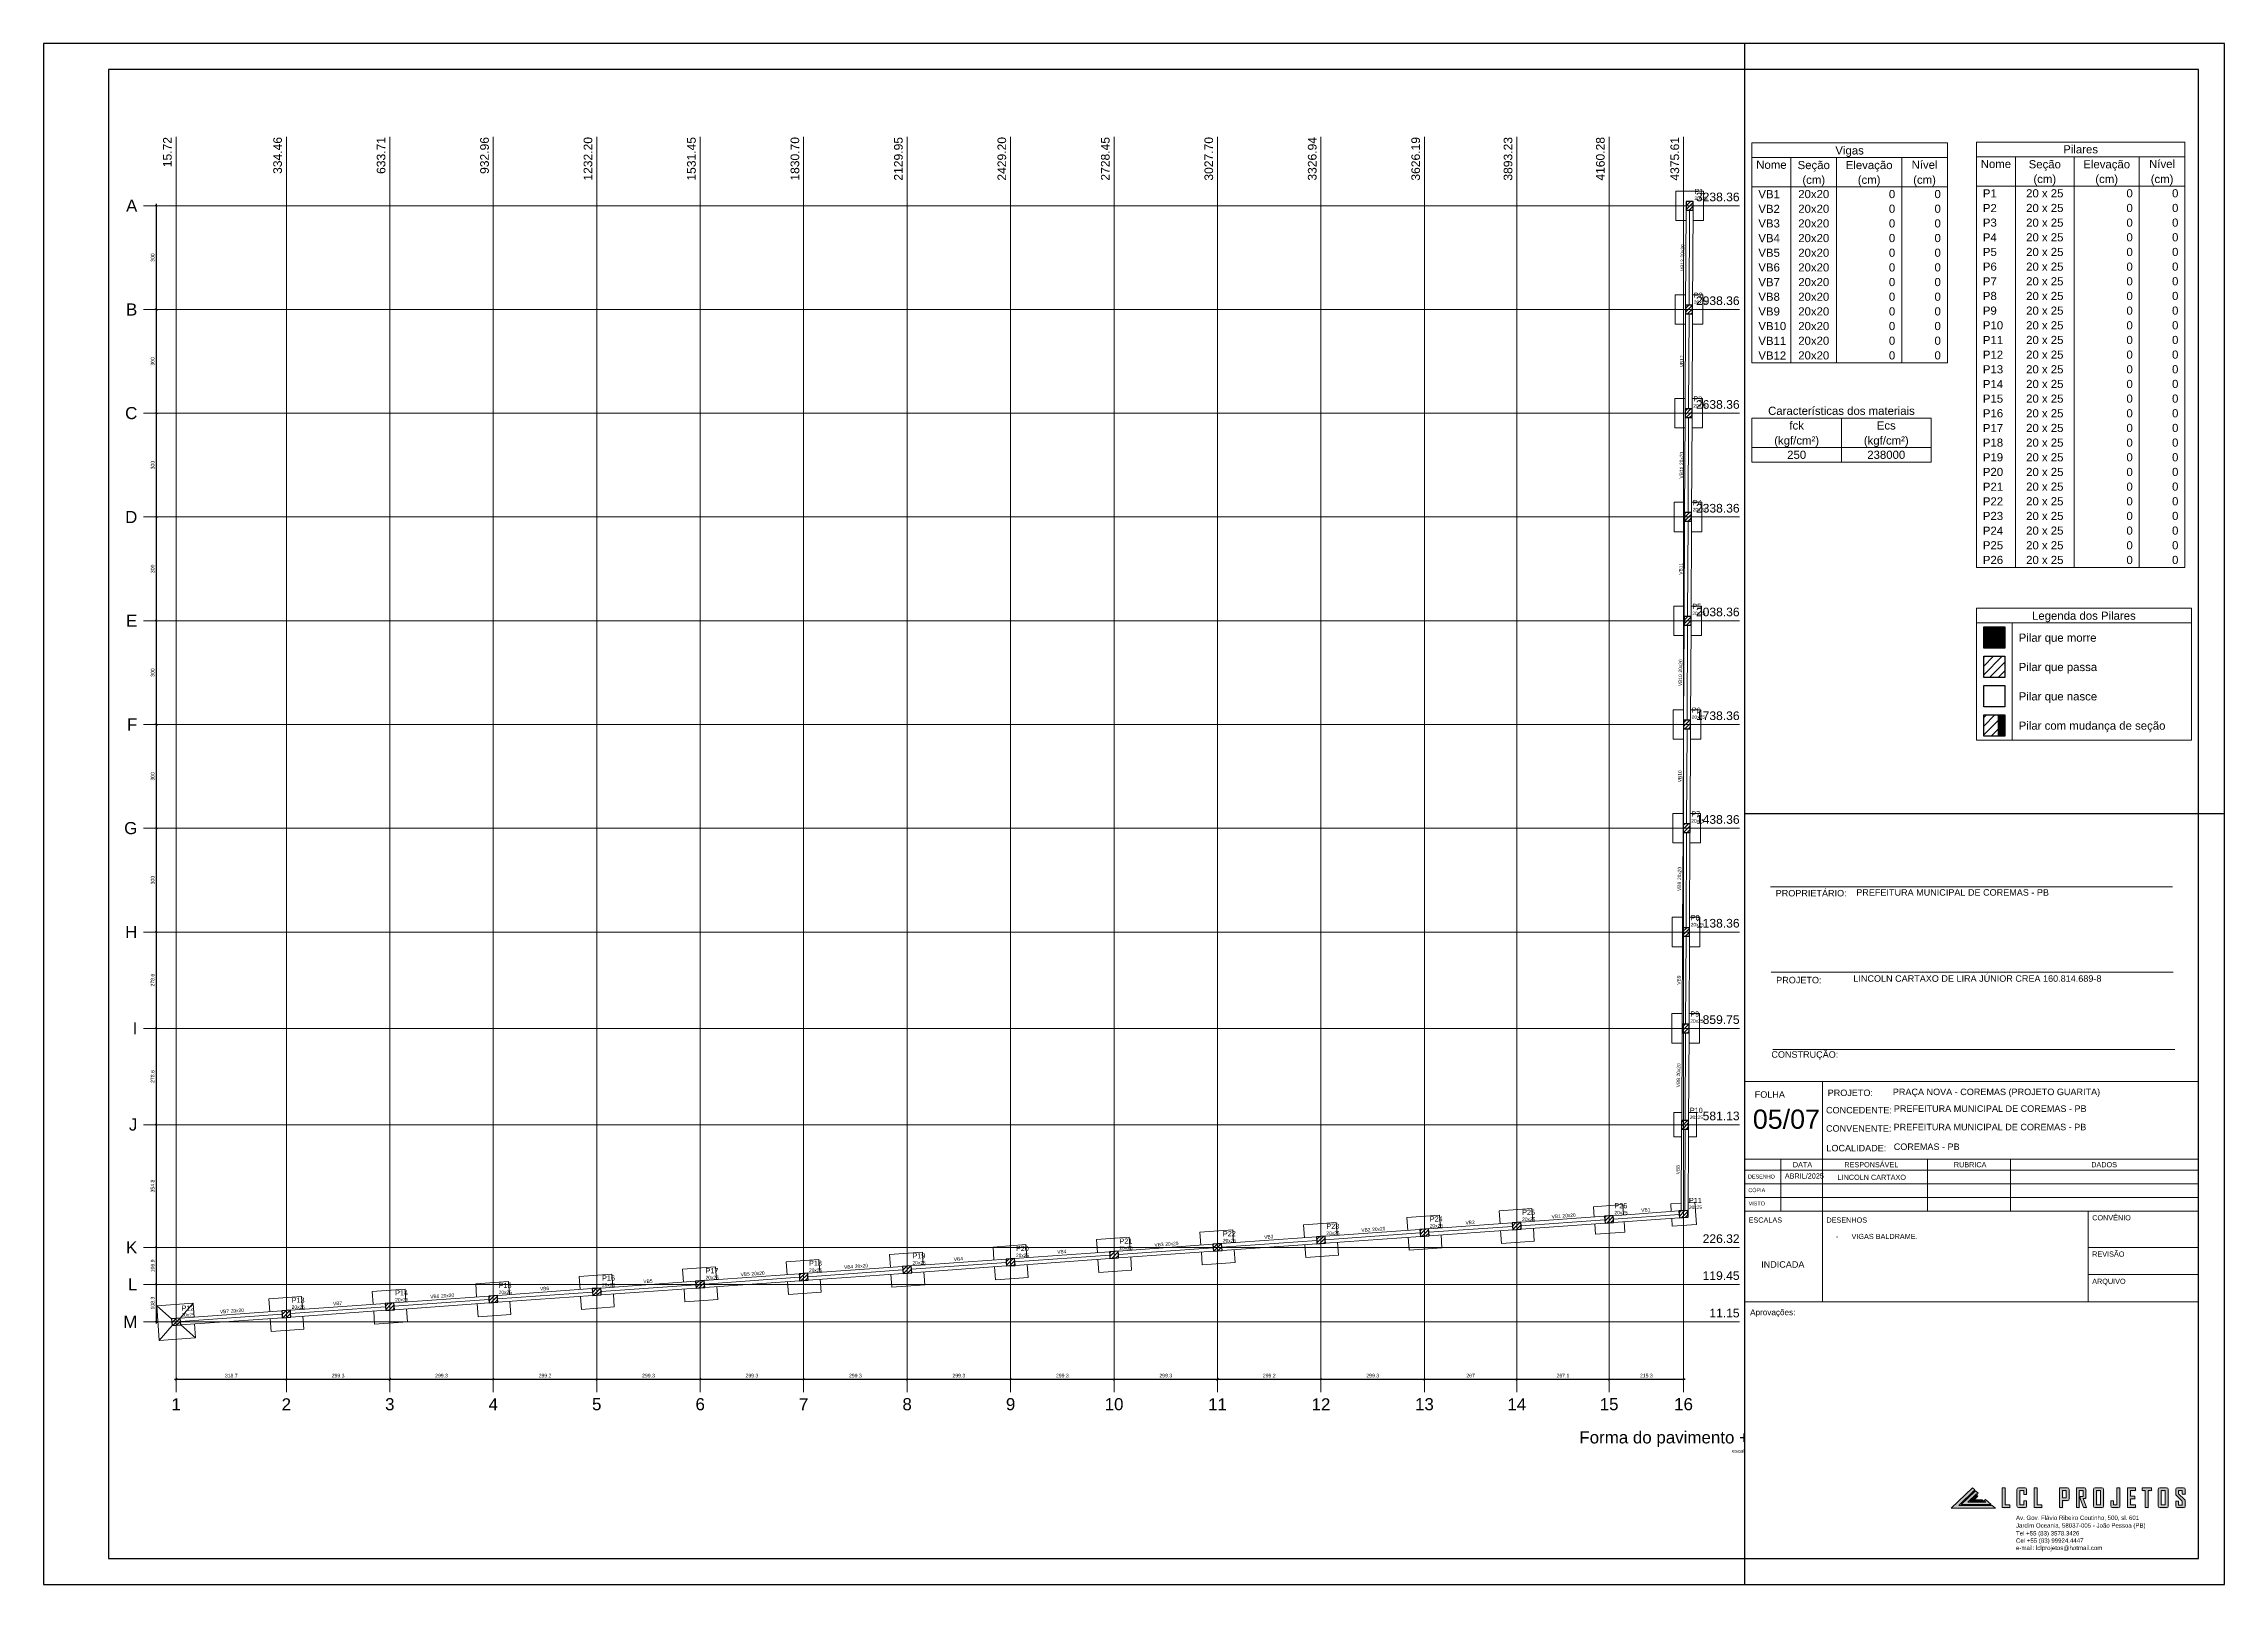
# Paper-space layout 'Layout2' of a CAD drawing. Header units: millimetres. Extents: x 0 to 0.841, y 0 to 0.594.
# The model-space entities are those that its viewports show. They can reach past a viewport. Long polylines and large blocks are cut down to what shows.
import ezdxf

# ---------------------------------------------------------------- set-up
doc = ezdxf.new("R2010")
doc.units = ezdxf.units.MM
for name, color, linetype, lineweight in [('carimbo', 7, 'Continuous', 20), ('FO-Eixos', 5, 'Continuous', 5), ('FO-Hachuras dos pilares', 9, 'Continuous', 5), ('FO-Pilares', 4, 'Continuous', 30), ('FO-Seção das fundações', 9, 'Continuous', 5), ('FO-Textos das vigas', 7, 'Continuous', 5), ('FO-Textos dos pilares', 7, 'Continuous', 5), ('FO-Títulos', 1, 'Continuous', 20), ('FO-Vigas', 1, 'Continuous', 20), ('Frente', 7, 'Continuous', 0), ('LC-Cotas', 7, 'Continuous', 5), ('LC-Eixos', 7, 'Continuous', 5), ('LC-Textos', 3, 'Continuous', 20), ('LOGO LCL', 8, 'Continuous', 0)]:
    doc.layers.add(name, color=color, linetype=linetype, lineweight=lineweight)
doc.styles.add('Arial', font='arial.ttf')
doc.styles.add('ROMANS', font='romans.shx')
doc.styles.get("Standard").update_dxf_attribs({"font": 'arial.ttf'})
doc.dimstyles.new('UM_50.000000', dxfattribs={"dimtxt": 0.18, "dimasz": 0.1, "dimexe": 0.1, "dimexo": 0.2, "dimgap": 0, "dimtad": 1, "dimtih": 1, "dimtoh": 1, "dimdec": 1, "dimlfac": 50, "dimzin": 0, "dimdsep": 46, "dimtxsty": 'Standard', "dimblk": 'CLOSED', "dimblk1": 'CLOSED', "dimblk2": 'CLOSED', "dimcen": 0.09, "dimdle": 0.1, "dimadec": 1, "dimazin": 2, "dimtfac": 1, "dimtdec": 4, "dimtofl": 0, "dimtmove": 0, "dimatfit": 3, "dimldrblk": 'CLOSED', "dimfxl": 1, "dimtolj": 1, "dimarcsym": 0})

psp = doc.layouts.new('Layout2')

# ---------------------------------------------------------------- texts
at = {"style": 'Arial'}
for s, p in [('Av. Gov. Flávio Ribeiro Coutinho, 500, sl. 601', (0.76064, 0.02484)), ('Jardim Oceania, 58037-005 - João Pessoa (PB)', (0.76064, 0.02188)), ('Tel +55 (83) 3578.3426   ', (0.76064, 0.01885)), ('Cel +55 (83) 99924.4447   ', (0.76064, 0.01604)), ('e-mail: lclprojetos@hotmail.com', (0.76064, 0.01322))]:
    psp.add_text(s, height=0.00168, dxfattribs=at).set_placement(p)
at = {"layer": 'carimbo', "attachment_point": 1}
for s, width, gutter_width, heights, insert, char_height, style in [('\\pxql;{\\fArial|b0|i0|c0|p34;PROPRIETÁRIO:}', 0.0280628, 0.001, [0], (0.66797, 0.26772), 0.0025, 'ROMANS'), ('PREFEITURA MUNICIPAL DE COREMAS - PB', 0.1104933, 0.001, [0], (0.69904, 0.26801), 0.0025, 'Arial'), ('\\pxql;{\\fArial|b0|i0|c0|p34;PROJETO:}', 0.0280628, 0.001, [0], (0.66817, 0.23423), 0.0025, 'ROMANS'), ('\\pxql;LINCOLN CARTAXO DE LIRA JÚNIOR CREA 160.814.689-8 ', 0.1266411, 0.001, [0], (0.69791, 0.23482), 0.0025, 'Arial'), ('\\pxql;{\\fArial|b0|i0|c0|p34;CONSTRUÇÃO:}', 0.0280628, 0.001, [0], (0.6663, 0.20553), 0.0025, 'ROMANS'), ('\\pxql;{\\fArial|b0|i0|c0|p34;FOLHA}', 0.0151991, 0.001, [0], (0.65989, 0.1901), 0.0025, 'ROMANS'), ('\\pxql;{\\fArial|b0|i0|c0|p34;PROJETO:}', 0.0151991, 0.001, [0], (0.68802, 0.19076), 0.0025, 'Arial'), ('PRAÇA NOVA - COREMAS (PROJETO GUARITA)', 0.1113722, 0.001, [0], (0.71314, 0.19112), 0.0025, 'Arial'), ('05/07', 0.0678839, 0.000771, [0], (0.65916, 0.18304), 0.007398, 'Arial'), ('\\pxql;CONCEDENTE:', 0.0151991, 0.001, [0], (0.68738, 0.18407), 0.0025, 'Arial'), ('\\pxql;CONVENENTE:', 0.0151991, 0.001, [0], (0.68738, 0.17702), 0.0025, 'Arial'), ('\\pxql;PREFEITURA MUNICIPAL DE COREMAS - PB', 0.1164507, 0.001, [0], (0.71344, 0.17757), 0.0025, 'Arial'), ('PREFEITURA MUNICIPAL DE COREMAS - PB', 0.1113722, 0.001, [0], (0.71354, 0.18466), 0.0025, 'Arial'), ('\\pxql;{\\fArial|b0|i0|c0|p34;LOCALIDADE:}', 0.0151991, 0.001, [0], (0.68752, 0.16944), 0.0025, 'Arial'), ('COREMAS - PB', 0.108829, 0.001, [0], (0.71349, 0.16998), 0.0025, 'Arial'), ('\\pxql;{\\fArial|b0|i0|c0|p34;DATA}', 0.0151991, 0.001, [0], (0.67459, 0.1628), 0.002, 'ROMANS'), ('\\pxql;{\\fArial|b0|i0|c0|p34;RESPONSÁVEL}', 0.0151991, 0.001, [0], (0.69444, 0.16279), 0.002, 'ROMANS'), ('\\pxql;{\\fArial|b0|i0|c0|p34;RUBRICA}', 0.0151991, 0.001, [0], (0.73667, 0.1628), 0.002, 'ROMANS'), ('\\pxql;{\\fArial|b0|i0|c0|p34;DADOS}', 0.0151991, 0.001, [0], (0.78966, 0.1628), 0.002, 'ROMANS'), ('\\pxql;{\\fArial|b0|i0|c0|p34;DESENHO}', 0.0151991, 0.001, [0], (0.65729, 0.15796), 0.0015, 'ROMANS'), ('\\pxql;{\\fArial|b0|i0|c0|p34;CÓPIA}', 0.0151991, 0.001, [0], (0.65741, 0.15271), 0.0015, 'ROMANS'), ('LINCOLN CARTAXO', 0.0300409, 0.001, [0], (0.69182, 0.15793), 0.002, 'Arial'), ('\\pxql;{\\fArial|b0|i0|c0|p34;VISTO}', 0.0151991, 0.001, [0], (0.65753, 0.14759), 0.0015, 'ROMANS'), ('\\pxql;{\\fArial|b0|i0|c0|p34;ESCALAS}', 0.0151991, 0.001, [0], (0.65753, 0.14145), 0.002, 'ROMANS'), ('\\pxql;{\\fArial|b0|i0|c0|p34;DESENHOS}', 0.0151991, 0.001, [0], (0.68753, 0.14145), 0.002, 'ROMANS'), ('\\pxi-3,l4,t4;{\\fArial|b0|i0|c0|p34;-^IVIGAS BALDRAME.}', 0.100381, 0.001, [0.0205], (0.68922, 0.13513), 0.002, 'ROMANS'), ('\\pxql;CONVÊNIO', 0.0151991, 0.001, [0], (0.79003, 0.14234), 0.002, 'Arial'), ('{\\fArial|b0|i0|c0|p34;REVISÃO}', 0.0151991, 0.001, [0], (0.79003, 0.12834), 0.002, 'ROMANS'), ('\\pxql;INDICADA', 0.0194097, 0.001, [0], (0.66236, 0.12458), 0.0025, 'Arial'), ('\\pxql;{\\fArial|b0|i0|c0|p34;ARQUIVO}', 0.0151991, 0.001, [0], (0.79003, 0.11784), 0.002, 'ROMANS'), ('\\pxql;Aprovações:', 0.0227986, 0.0015, [0], (0.6581, 0.10602), 0.00225, 'Arial')]:
    psp.add_mtext_dynamic_manual_height_columns(s, width=width, gutter_width=gutter_width, heights=heights, dxfattribs=dict(at, insert=insert, char_height=char_height, style=style))
at = {"layer": 'carimbo', "insert": (0.67148, 0.15844), "char_height": 0.002, "width": 0.0151991, "attachment_point": 1, "style": 'Arial'}
psp.add_mtext('ABRIL/2025', dxfattribs=at)

msp = doc.modelspace()

# ---------------------------------------------------------------- texts
at = {"layer": 'FO-Textos das vigas', "char_height": 0.2, "line_spacing_factor": 0.798, "style": 'Arial'}
for s, insert, width, attachment_point in [('Nome', (260.8626, 83.915), 0.96, 8), ('Seção', (261.9026, 83.849), 1.2, 8), ('Vigas', (262.7826, 84.209), 1.2, 8), ('Elevação', (263.2626, 83.849), 1.92, 8), ('Nível', (264.6226, 83.915), 1.2, 8), ('(cm)', (261.9026, 83.489), 0.96, 8), ('(cm)', (263.2626, 83.489), 0.96, 8), ('(cm)', (264.6226, 83.489), 0.96, 8), ('VB1', (260.5426, 83.195), 0.72, 7), ('VB2', (260.5426, 82.835), 0.72, 7), ('20x20', (261.9026, 83.195), 1.2, 8), ('20x20', (261.9026, 82.835), 1.2, 8), ('0', (263.9026, 83.195), 0.24, 9), ('0', (263.9026, 82.835), 0.24, 9), ('0', (265.0226, 83.195), 0.24, 9), ('0', (265.0226, 82.835), 0.24, 9), ('VB3', (260.5426, 82.475), 0.72, 7), ('20x20', (261.9026, 82.475), 1.2, 8), ('0', (263.9026, 82.475), 0.24, 9), ('0', (265.0226, 82.475), 0.24, 9), ('VB4', (260.5426, 82.115), 0.72, 7), ('VB5', (260.5426, 81.755), 0.72, 7), ('20x20', (261.9026, 82.115), 1.2, 8), ('20x20', (261.9026, 81.755), 1.2, 8), ('0', (263.9026, 82.115), 0.24, 9), ('0', (263.9026, 81.755), 0.24, 9), ('0', (265.0226, 82.115), 0.24, 9), ('0', (265.0226, 81.755), 0.24, 9), ('VB6', (260.5426, 81.395), 0.72, 7), ('20x20', (261.9026, 81.395), 1.2, 8), ('0', (263.9026, 81.395), 0.24, 9), ('0', (265.0226, 81.395), 0.24, 9), ('VB7', (260.5426, 81.035), 0.72, 7), ('VB8', (260.5426, 80.675), 0.72, 7), ('20x20', (261.9026, 81.035), 1.2, 8), ('20x20', (261.9026, 80.675), 1.2, 8), ('0', (263.9026, 81.035), 0.24, 9), ('0', (263.9026, 80.675), 0.24, 9), ('0', (265.0226, 81.035), 0.24, 9), ('0', (265.0226, 80.675), 0.24, 9), ('VB9', (260.5426, 80.315), 0.72, 7), ('20x20', (261.9026, 80.315), 1.2, 8), ('0', (263.9026, 80.315), 0.24, 9), ('0', (265.0226, 80.315), 0.24, 9), ('VB10', (260.5426, 79.955), 0.96, 7), ('VB11', (260.5426, 79.595), 0.96, 7), ('20x20', (261.9026, 79.955), 1.2, 8), ('20x20', (261.9026, 79.595), 1.2, 8), ('0', (263.9026, 79.955), 0.24, 9), ('0', (263.9026, 79.595), 0.24, 9), ('0', (265.0226, 79.955), 0.24, 9), ('0', (265.0226, 79.595), 0.24, 9), ('VB12', (260.5426, 79.235), 0.96, 7), ('20x20', (261.9026, 79.235), 1.2, 8), ('0', (263.9026, 79.235), 0.24, 9), ('0', (265.0226, 79.235), 0.24, 9), ('Características dos materiais', (262.5826, 77.875), 6.96, 8), ('fck', (261.4826, 77.515), 0.72, 8), ('Ecs', (263.6826, 77.515), 0.72, 8), ('(kgf/cm²)', (261.4826, 77.089), 2.16, 8), ('(kgf/cm²)', (263.6826, 77.089), 2.16, 8), ('250', (261.4826, 76.795), 0.72, 8), ('238000', (263.6826, 76.795), 1.44, 8), ('Legenda dos Pilares', (268.5353, 72.788), 4.56, 8), ('Pilar que morre', (266.9353, 72.248), 3.6, 7), ('Pilar que passa', (266.9353, 71.528), 3.6, 7), ('Pilar que nasce', (266.9353, 70.808), 3.6, 7), ('Pilar com mudança de seção', (266.9353, 70.088), 6.24, 7)]:
    msp.add_mtext(s, dxfattribs=dict(at, insert=insert, width=width, attachment_point=attachment_point))
for s, insert, width, attachment_point, rotation in [('20x20', (253.0926, 77.5811), 1.2, 7, 88.99753), ('VB12', (253.0916, 77.4811), 0.96, 9, 88.99753), ('VB12', (253.0616, 71.5831), 0.96, 8, 88.99753), ('20x20', (253.0326, 65.5821), 1.2, 7, 88.99753), ('VB11', (253.0316, 65.4821), 0.96, 9, 88.99753), ('VB11', (253.0026, 59.5821), 0.96, 8, 88.99753), ('20x20', (252.9736, 53.5821), 1.2, 7, 88.99753), ('VB10', (252.9736, 53.4821), 0.96, 9, 88.99753), ('VB10', (252.9446, 47.5821), 0.96, 8, 88.99753), ('20x20', (252.9146, 41.5821), 1.2, 7, 88.99753), ('VB9', (252.9146, 41.4821), 0.72, 9, 88.99753), ('VB9', (252.8866, 35.7951), 0.72, 8, 88.99753), ('20x20', (252.8606, 30.2241), 1.2, 7, 88.99753), ('VB8', (252.8596, 30.1241), 0.72, 9, 88.99753), ('VB8', (252.8336, 24.8291), 0.72, 8, 88.99753), ('VB1', (250.881, 22.4098), 0.72, 8, 3.99925), ('VB1', (245.958, 22.0588), 0.72, 9, 3.99925), ('20x20', (246.057, 22.0658), 1.2, 7, 3.99925), ('VB2', (234.954, 21.2728), 0.72, 9, 3.99925), ('20x20', (235.054, 21.2798), 1.2, 7, 3.99925), ('VB2', (240.716, 21.6848), 0.72, 8, 3.99925), ('VB3', (229.069, 20.8528), 0.72, 8, 3.99925), ('VB3', (222.984, 20.4178), 0.72, 9, 3.99925), ('20x20', (223.084, 20.4248), 1.2, 7, 3.99925), ('VB4', (217.099, 19.9978), 0.72, 8, 3.99925), ('VB4', (205.029, 19.1348), 0.72, 9, 3.99925), ('20x20', (205.129, 19.1428), 1.2, 7, 3.99925), ('VB4', (211.114, 19.5698), 0.72, 8, 3.99925), ('VB5', (199.044, 18.7078), 0.72, 9, 3.99925), ('20x20', (199.144, 18.7148), 1.2, 7, 3.99925), ('VB5', (193.159, 18.2868), 0.72, 8, 3.99925), ('20x20', (181.189, 17.4318), 1.2, 7, 3.99925), ('VB6', (187.174, 17.8598), 0.72, 8, 3.99925), ('VB7', (175.204, 17.0048), 0.72, 8, 3.99925), ('VB6', (181.089, 17.4248), 0.72, 9, 3.99925), ('VB7', (168.924, 16.5558), 0.72, 9, 3.99925), ('20x20', (169.024, 16.5628), 1.2, 7, 3.99925)]:
    msp.add_mtext(s, dxfattribs=dict(at, insert=insert, width=width, attachment_point=attachment_point, rotation=rotation))
at = {"layer": 'FO-Textos dos pilares', "line_spacing_factor": 0.798, "style": 'Arial'}
for s, insert, char_height, width, attachment_point in [('Nome', (266.3753, 83.934), 0.2, 0.96, 8), ('Seção', (267.5753, 83.868), 0.2, 1.2, 8), ('Pilares', (268.4553, 84.294), 0.2, 1.68, 8), ('Elevação', (269.0953, 83.868), 0.2, 1.92, 8), ('Nível', (270.4553, 83.934), 0.2, 1.2, 8), ('(cm)', (267.5753, 83.508), 0.2, 0.96, 8), ('(cm)', (269.0953, 83.508), 0.2, 0.96, 8), ('(cm)', (270.4553, 83.508), 0.2, 0.96, 8), ('P1', (266.0553, 83.214), 0.2, 0.48, 7), ('P2', (266.0553, 82.854), 0.2, 0.48, 7), ('20 x 25', (267.5753, 83.214), 0.2, 1.68, 8), ('20 x 25', (267.5753, 82.854), 0.2, 1.68, 8), ('0', (269.7353, 83.214), 0.2, 0.24, 9), ('0', (269.7353, 82.854), 0.2, 0.24, 9), ('0', (270.8553, 83.214), 0.2, 0.24, 9), ('0', (270.8553, 82.854), 0.2, 0.24, 9), ('P3', (266.0553, 82.494), 0.2, 0.48, 7), ('20 x 25', (267.5753, 82.494), 0.2, 1.68, 8), ('0', (269.7353, 82.494), 0.2, 0.24, 9), ('0', (270.8553, 82.494), 0.2, 0.24, 9), ('P4', (266.0553, 82.134), 0.2, 0.48, 7), ('P5', (266.0553, 81.774), 0.2, 0.48, 7), ('20 x 25', (267.5753, 82.134), 0.2, 1.68, 8), ('20 x 25', (267.5753, 81.774), 0.2, 1.68, 8), ('0', (269.7353, 82.134), 0.2, 0.24, 9), ('0', (269.7353, 81.774), 0.2, 0.24, 9), ('0', (270.8553, 82.134), 0.2, 0.24, 9), ('0', (270.8553, 81.774), 0.2, 0.24, 9), ('P1', (253.6826, 81.255), 0.3, 0.72, 7), ('P6', (266.0553, 81.414), 0.2, 0.48, 7), ('20 x 25', (267.5753, 81.414), 0.2, 1.68, 8), ('0', (269.7353, 81.414), 0.2, 0.24, 9), ('0', (270.8553, 81.414), 0.2, 0.24, 9), ('20x25', (253.6826, 80.905), 0.2, 1.2, 7), ('P7', (266.0553, 81.054), 0.2, 0.48, 7), ('P8', (266.0553, 80.694), 0.2, 0.48, 7), ('20 x 25', (267.5753, 81.054), 0.2, 1.68, 8), ('20 x 25', (267.5753, 80.694), 0.2, 1.68, 8), ('0', (269.7353, 81.054), 0.2, 0.24, 9), ('0', (269.7353, 80.694), 0.2, 0.24, 9), ('0', (270.8553, 81.054), 0.2, 0.24, 9), ('0', (270.8553, 80.694), 0.2, 0.24, 9), ('P9', (266.0553, 80.334), 0.2, 0.48, 7), ('20 x 25', (267.5753, 80.334), 0.2, 1.68, 8), ('0', (269.7353, 80.334), 0.2, 0.24, 9), ('0', (270.8553, 80.334), 0.2, 0.24, 9), ('P10', (266.0553, 79.974), 0.2, 0.72, 7), ('P11', (266.0553, 79.614), 0.2, 0.72, 7), ('20 x 25', (267.5753, 79.974), 0.2, 1.68, 8), ('20 x 25', (267.5753, 79.614), 0.2, 1.68, 8), ('0', (269.7353, 79.974), 0.2, 0.24, 9), ('0', (269.7353, 79.614), 0.2, 0.24, 9), ('0', (270.8553, 79.974), 0.2, 0.24, 9), ('0', (270.8553, 79.614), 0.2, 0.24, 9), ('P12', (266.0553, 79.254), 0.2, 0.72, 7), ('20 x 25', (267.5753, 79.254), 0.2, 1.68, 8), ('0', (269.7353, 79.254), 0.2, 0.24, 9), ('0', (270.8553, 79.254), 0.2, 0.24, 9), ('P13', (266.0553, 78.894), 0.2, 0.72, 7), ('P14', (266.0553, 78.534), 0.2, 0.72, 7), ('20 x 25', (267.5753, 78.894), 0.2, 1.68, 8), ('20 x 25', (267.5753, 78.534), 0.2, 1.68, 8), ('0', (269.7353, 78.894), 0.2, 0.24, 9), ('0', (269.7353, 78.534), 0.2, 0.24, 9), ('0', (270.8553, 78.894), 0.2, 0.24, 9), ('0', (270.8553, 78.534), 0.2, 0.24, 9), ('P15', (266.0553, 78.174), 0.2, 0.72, 7), ('20 x 25', (267.5753, 78.174), 0.2, 1.68, 8), ('0', (269.7353, 78.174), 0.2, 0.24, 9), ('0', (270.8553, 78.174), 0.2, 0.24, 9), ('P16', (266.0553, 77.814), 0.2, 0.72, 7), ('P17', (266.0553, 77.454), 0.2, 0.72, 7), ('20 x 25', (267.5753, 77.814), 0.2, 1.68, 8), ('20 x 25', (267.5753, 77.454), 0.2, 1.68, 8), ('0', (269.7353, 77.814), 0.2, 0.24, 9), ('0', (269.7353, 77.454), 0.2, 0.24, 9), ('0', (270.8553, 77.814), 0.2, 0.24, 9), ('0', (270.8553, 77.454), 0.2, 0.24, 9), ('P18', (266.0553, 77.094), 0.2, 0.72, 7), ('20 x 25', (267.5753, 77.094), 0.2, 1.68, 8), ('0', (269.7353, 77.094), 0.2, 0.24, 9), ('0', (270.8553, 77.094), 0.2, 0.24, 9), ('P19', (266.0553, 76.734), 0.2, 0.72, 7), ('P20', (266.0553, 76.374), 0.2, 0.72, 7), ('20 x 25', (267.5753, 76.734), 0.2, 1.68, 8), ('20 x 25', (267.5753, 76.374), 0.2, 1.68, 8), ('0', (269.7353, 76.734), 0.2, 0.24, 9), ('0', (269.7353, 76.374), 0.2, 0.24, 9), ('0', (270.8553, 76.734), 0.2, 0.24, 9), ('0', (270.8553, 76.374), 0.2, 0.24, 9), ('P21', (266.0553, 76.014), 0.2, 0.72, 7), ('20 x 25', (267.5753, 76.014), 0.2, 1.68, 8), ('0', (269.7353, 76.014), 0.2, 0.24, 9), ('0', (270.8553, 76.014), 0.2, 0.24, 9), ('P2', (253.6516, 75.255), 0.3, 0.72, 7), ('P22', (266.0553, 75.654), 0.2, 0.72, 7), ('20 x 25', (267.5753, 75.654), 0.2, 1.68, 8), ('0', (269.7353, 75.654), 0.2, 0.24, 9), ('0', (270.8553, 75.654), 0.2, 0.24, 9), ('20x25', (253.6516, 74.905), 0.2, 1.2, 7), ('P23', (266.0553, 75.294), 0.2, 0.72, 7), ('P24', (266.0553, 74.934), 0.2, 0.72, 7), ('20 x 25', (267.5753, 75.294), 0.2, 1.68, 8), ('20 x 25', (267.5753, 74.934), 0.2, 1.68, 8), ('0', (269.7353, 75.294), 0.2, 0.24, 9), ('0', (269.7353, 74.934), 0.2, 0.24, 9), ('0', (270.8553, 75.294), 0.2, 0.24, 9), ('0', (270.8553, 74.934), 0.2, 0.24, 9), ('P25', (266.0553, 74.574), 0.2, 0.72, 7), ('20 x 25', (267.5753, 74.574), 0.2, 1.68, 8), ('0', (269.7353, 74.574), 0.2, 0.24, 9), ('0', (270.8553, 74.574), 0.2, 0.24, 9), ('P26', (266.0553, 74.214), 0.2, 0.72, 7), ('20 x 25', (267.5753, 74.214), 0.2, 1.68, 8), ('0', (269.7353, 74.214), 0.2, 0.24, 9), ('0', (270.8553, 74.214), 0.2, 0.24, 9), ('20x25', (253.6216, 68.905), 0.2, 1.2, 7), ('P3', (253.6216, 69.255), 0.3, 0.72, 7), ('P4', (253.5926, 63.255), 0.3, 0.72, 7), ('20x25', (253.5926, 62.905), 0.2, 1.2, 7), ('P5', (253.5636, 57.255), 0.3, 0.72, 7), ('20x25', (253.5636, 56.905), 0.2, 1.2, 7), ('P6', (253.5336, 51.255), 0.3, 0.72, 7), ('20x25', (253.5336, 50.905), 0.2, 1.2, 7), ('P7', (253.5046, 45.255), 0.3, 0.72, 7), ('20x25', (253.5046, 44.905), 0.2, 1.2, 7), ('20x25', (253.4756, 38.905), 0.2, 1.2, 7), ('P8', (253.4756, 39.255), 0.3, 0.72, 7), ('P9', (253.4486, 33.683), 0.3, 0.72, 7), ('20x25', (253.4486, 33.333), 0.2, 1.2, 7), ('P10', (253.4206, 28.111), 0.3, 1.08, 7), ('20x25', (253.4206, 27.761), 0.2, 1.2, 7), ('P11', (253.3656, 22.907), 0.3, 1.08, 7), ('P25', (243.7186, 22.218), 0.3, 1.08, 7), ('P26', (249.0596, 22.6), 0.3, 1.08, 7), ('20x25', (253.3656, 22.557), 0.2, 1.2, 7), ('P24', (238.3776, 21.837), 0.3, 1.08, 7), ('20x25', (243.7186, 21.868), 0.2, 1.2, 7), ('20x25', (249.0596, 22.25), 0.2, 1.2, 7), ('P23', (232.3926, 21.409), 0.3, 1.08, 7), ('20x25', (238.3776, 21.487), 0.2, 1.2, 7), ('P22', (226.4076, 20.982), 0.3, 1.08, 7), ('20x25', (232.3926, 21.059), 0.2, 1.2, 7), ('P20', (214.4376, 20.127), 0.3, 1.08, 7), ('20x25', (220.4226, 20.204), 0.2, 1.2, 7), ('P21', (220.4226, 20.554), 0.3, 1.08, 7), ('20x25', (226.4076, 20.632), 0.2, 1.2, 7), ('P19', (208.4526, 19.699), 0.3, 1.08, 7), ('20x25', (214.4376, 19.777), 0.2, 1.2, 7), ('P18', (202.4676, 19.272), 0.3, 1.08, 7), ('20x25', (208.4526, 19.349), 0.2, 1.2, 7), ('P17', (196.4826, 18.844), 0.3, 1.08, 7), ('20x25', (202.4676, 18.922), 0.2, 1.2, 7), ('P15', (184.5126, 17.989), 0.3, 1.08, 7), ('20x25', (190.4976, 18.067), 0.2, 1.2, 7), ('P16', (190.4976, 18.417), 0.3, 1.08, 7), ('20x25', (196.4826, 18.494), 0.2, 1.2, 7), ('P14', (178.5276, 17.562), 0.3, 1.08, 7), ('20x25', (184.5126, 17.639), 0.2, 1.2, 7), ('P13', (172.5426, 17.134), 0.3, 1.08, 7), ('20x25', (178.5276, 17.212), 0.2, 1.2, 7), ('P12', (166.1676, 16.678), 0.3, 1.08, 7), ('20x25', (172.5426, 16.784), 0.2, 1.2, 7), ('20x25', (166.1676, 16.328), 0.2, 1.2, 7)]:
    msp.add_mtext(s, dxfattribs=dict(at, insert=insert, char_height=char_height, width=width, attachment_point=attachment_point))
at = {"layer": 'FO-Títulos', "attachment_point": 9, "line_spacing_factor": 0.798, "style": 'Arial'}
for s, insert, char_height, width in [('Forma do pavimento +0', (257.3826, 8.794), 0.7, 17.64), ('escala 1:75', (257.3826, 8.4639), 0.2118, 2.79576)]:
    msp.add_mtext(s, dxfattribs=dict(at, insert=insert, char_height=char_height, width=width))
at = {"layer": 'LC-Textos', "char_height": 0.5, "attachment_point": 9, "rotation": 90.00021, "line_spacing_factor": 0.798, "style": 'Arial'}
for s, insert, width in [('15.72', (165.6076, 84.555), 3), ('334.46', (171.9826, 84.555), 3.6), ('633.71', (177.9676, 84.555), 3.6), ('932.96', (183.9526, 84.555), 3.6), ('1232.20', (189.9376, 84.555), 4.2), ('1531.45', (195.9226, 84.555), 4.2), ('1830.70', (201.9076, 84.555), 4.2), ('2129.95', (207.8926, 84.555), 4.2), ('2429.20', (213.8776, 84.555), 4.2), ('2728.45', (219.8626, 84.555), 4.2), ('3027.70', (225.8476, 84.555), 4.2), ('3326.94', (231.8326, 84.555), 4.2), ('3626.19', (237.8176, 84.555), 4.2), ('3893.23', (243.1586, 84.555), 4.2), ('4160.28', (248.4996, 84.555), 4.2), ('4375.61', (252.8056, 84.555), 4.2)]:
    msp.add_mtext(s, dxfattribs=dict(at, insert=insert, width=width))
at = {"layer": 'LC-Textos', "line_spacing_factor": 0.798, "style": 'Arial'}
for s, insert, char_height, width, attachment_point in [('A', (163.6122, 80.23), 0.7, 0.84, 9), ('3238.36', (256.2975, 80.83), 0.5, 4.2, 9), ('2938.36', (256.2975, 74.83), 0.5, 4.2, 9), ('B', (163.6122, 74.23), 0.7, 0.84, 9), ('2638.36', (256.2975, 68.83), 0.5, 4.2, 9), ('C', (163.6122, 68.23), 0.7, 0.84, 9), ('2338.36', (256.2975, 62.83), 0.5, 4.2, 9), ('D', (163.6122, 62.23), 0.7, 0.84, 9), ('2038.36', (256.2975, 56.83), 0.5, 4.2, 9), ('E', (163.6122, 56.23), 0.7, 0.84, 9), ('F', (163.6122, 50.23), 0.7, 0.84, 9), ('1738.36', (256.2975, 50.83), 0.5, 4.2, 9), ('1438.36', (256.2975, 44.83), 0.5, 4.2, 9), ('G', (163.6122, 44.23), 0.7, 0.84, 9), ('1138.36', (256.2975, 38.83), 0.5, 4.2, 9), ('H', (163.6122, 38.23), 0.7, 0.84, 9), ('859.75', (256.2975, 33.258), 0.5, 3.6, 9), ('I', (163.6122, 32.658), 0.7, 0.84, 9), ('581.13', (256.2975, 27.686), 0.5, 3.6, 9), ('J', (163.6122, 27.086), 0.7, 0.84, 9), ('226.32', (256.2975, 20.589), 0.5, 3.6, 9), ('K', (163.6122, 19.989), 0.7, 0.84, 9), ('119.45', (256.2975, 18.452), 0.5, 3.6, 9), ('L', (163.6122, 17.852), 0.7, 0.84, 9), ('11.15', (256.2975, 16.286), 0.5, 3, 9), ('M', (163.6122, 15.686), 0.7, 0.84, 9), ('1', (165.8576, 10.914), 0.7, 0.84, 8), ('2', (172.2326, 10.914), 0.7, 0.84, 8), ('3', (178.2176, 10.914), 0.7, 0.84, 8), ('4', (184.2026, 10.914), 0.7, 0.84, 8), ('5', (190.1876, 10.914), 0.7, 0.84, 8), ('6', (196.1726, 10.914), 0.7, 0.84, 8), ('7', (202.1576, 10.914), 0.7, 0.84, 8), ('8', (208.1426, 10.914), 0.7, 0.84, 8), ('9', (214.1276, 10.914), 0.7, 0.84, 8), ('10', (220.1126, 10.914), 0.7, 1.68, 8), ('11', (226.0976, 10.914), 0.7, 1.68, 8), ('12', (232.0826, 10.914), 0.7, 1.68, 8), ('13', (238.0676, 10.914), 0.7, 1.68, 8), ('14', (243.4086, 10.914), 0.7, 1.68, 8), ('15', (248.7496, 10.914), 0.7, 1.68, 8), ('16', (253.0556, 10.914), 0.7, 1.68, 8)]:
    msp.add_mtext(s, dxfattribs=dict(at, insert=insert, char_height=char_height, width=width, attachment_point=attachment_point))

# ---------------------------------------------------------------- blocks, each defined once
blk = doc.blocks.new('_OBLIQUE')
at = {"color": 0, "linetype": 'ByBlock', "lineweight": -2}
blk.add_line((-0.5, -0.5), (0.5, 0.5), dxfattribs=at)
blk = doc.blocks.new('*D151')
at = {"layer": 'Defpoints', "color": 0, "transparency": 16777216}
for p in [(164.712, 18.202), (164.712, 18.202), (164.712, 16.036)]:
    blk.add_point(p, dxfattribs=at)
at = {"layer": 'LC-Cotas', "color": 0, "lineweight": -2, "transparency": 16777216}
blk.add_line((164.712, 15.936), (164.712, 18.302), dxfattribs=at)
at = {"layer": 'LC-Cotas', "color": 0, "lineweight": -2, "transparency": 16777216, "xscale": 0.1, "yscale": 0.1, "zscale": 0.1}
for p, rotation in [((164.712, 18.202), 90), ((164.712, 16.036), 270)]:
    blk.add_blockref('_OBLIQUE', p, dxfattribs=dict(at, rotation=rotation))
at = {"layer": 'LC-Cotas', "transparency": 16777216, "insert": (164.5, 17.119), "char_height": 0.2118, "attachment_point": 5, "rotation": 90, "style": 'Arial'}
blk.add_mtext('\\A1;108.3', dxfattribs=at)
blk = doc.blocks.new('*D152')
at = {"layer": 'Defpoints', "color": 0, "transparency": 16777216}
for p in [(164.712, 20.339), (164.712, 20.339), (164.712, 18.202)]:
    blk.add_point(p, dxfattribs=at)
at = {"layer": 'LC-Cotas', "color": 0, "lineweight": -2, "transparency": 16777216}
blk.add_line((164.712, 18.102), (164.712, 20.439), dxfattribs=at)
at = {"layer": 'LC-Cotas', "color": 0, "lineweight": -2, "transparency": 16777216, "xscale": 0.1, "yscale": 0.1, "zscale": 0.1}
for p, rotation in [((164.712, 20.339), 90), ((164.712, 18.202), 270)]:
    blk.add_blockref('_OBLIQUE', p, dxfattribs=dict(at, rotation=rotation))
at = {"layer": 'LC-Cotas', "transparency": 16777216, "insert": (164.5, 19.271), "char_height": 0.2118, "attachment_point": 5, "rotation": 90, "style": 'Arial'}
blk.add_mtext('\\A1;106.9', dxfattribs=at)
blk = doc.blocks.new('*D153')
at = {"layer": 'Defpoints', "color": 0, "transparency": 16777216}
for p in [(164.712, 27.436), (164.712, 27.436), (164.712, 20.339)]:
    blk.add_point(p, dxfattribs=at)
at = {"layer": 'LC-Cotas', "color": 0, "lineweight": -2, "transparency": 16777216}
blk.add_line((164.712, 20.239), (164.712, 27.536), dxfattribs=at)
at = {"layer": 'LC-Cotas', "color": 0, "lineweight": -2, "transparency": 16777216, "xscale": 0.1, "yscale": 0.1, "zscale": 0.1}
for p, rotation in [((164.712, 27.436), 90), ((164.712, 20.339), 270)]:
    blk.add_blockref('_OBLIQUE', p, dxfattribs=dict(at, rotation=rotation))
at = {"layer": 'LC-Cotas', "transparency": 16777216, "insert": (164.5, 23.887), "char_height": 0.2118, "attachment_point": 5, "rotation": 90, "style": 'Arial'}
blk.add_mtext('\\A1;354.8', dxfattribs=at)
blk = doc.blocks.new('*D154')
at = {"layer": 'Defpoints', "color": 0, "transparency": 16777216}
for p in [(164.712, 33.008), (164.712, 33.008), (164.712, 27.436)]:
    blk.add_point(p, dxfattribs=at)
at = {"layer": 'LC-Cotas', "color": 0, "lineweight": -2, "transparency": 16777216}
blk.add_line((164.712, 27.336), (164.712, 33.108), dxfattribs=at)
at = {"layer": 'LC-Cotas', "color": 0, "lineweight": -2, "transparency": 16777216, "xscale": 0.1, "yscale": 0.1, "zscale": 0.1}
for p, rotation in [((164.712, 33.008), 90), ((164.712, 27.436), 270)]:
    blk.add_blockref('_OBLIQUE', p, dxfattribs=dict(at, rotation=rotation))
at = {"layer": 'LC-Cotas', "transparency": 16777216, "insert": (164.5, 30.222), "char_height": 0.2118, "attachment_point": 5, "rotation": 90, "style": 'Arial'}
blk.add_mtext('\\A1;278.6', dxfattribs=at)
blk = doc.blocks.new('*D155')
at = {"layer": 'Defpoints', "color": 0, "transparency": 16777216}
for p in [(164.712, 38.58), (164.712, 38.58), (164.712, 33.008)]:
    blk.add_point(p, dxfattribs=at)
at = {"layer": 'LC-Cotas', "color": 0, "lineweight": -2, "transparency": 16777216}
blk.add_line((164.712, 32.908), (164.712, 38.68), dxfattribs=at)
at = {"layer": 'LC-Cotas', "color": 0, "lineweight": -2, "transparency": 16777216, "xscale": 0.1, "yscale": 0.1, "zscale": 0.1}
for p, rotation in [((164.712, 38.58), 90), ((164.712, 33.008), 270)]:
    blk.add_blockref('_OBLIQUE', p, dxfattribs=dict(at, rotation=rotation))
at = {"layer": 'LC-Cotas', "transparency": 16777216, "insert": (164.5, 35.794), "char_height": 0.2118, "attachment_point": 5, "rotation": 90, "style": 'Arial'}
blk.add_mtext('\\A1;278.6', dxfattribs=at)
blk = doc.blocks.new('*D156')
at = {"layer": 'Defpoints', "color": 0, "transparency": 16777216}
for p in [(164.712, 44.58), (164.712, 44.58), (164.712, 38.58)]:
    blk.add_point(p, dxfattribs=at)
at = {"layer": 'LC-Cotas', "color": 0, "lineweight": -2, "transparency": 16777216}
blk.add_line((164.712, 38.48), (164.712, 44.68), dxfattribs=at)
at = {"layer": 'LC-Cotas', "color": 0, "lineweight": -2, "transparency": 16777216, "xscale": 0.1, "yscale": 0.1, "zscale": 0.1}
for p, rotation in [((164.712, 44.58), 90), ((164.712, 38.58), 270)]:
    blk.add_blockref('_OBLIQUE', p, dxfattribs=dict(at, rotation=rotation))
at = {"layer": 'LC-Cotas', "transparency": 16777216, "insert": (164.5, 41.58), "char_height": 0.2118, "attachment_point": 5, "rotation": 90, "style": 'Arial'}
blk.add_mtext('\\A1;300', dxfattribs=at)
blk = doc.blocks.new('*D157')
at = {"layer": 'Defpoints', "color": 0, "transparency": 16777216}
for p in [(164.712, 50.58), (164.712, 50.58), (164.712, 44.58)]:
    blk.add_point(p, dxfattribs=at)
at = {"layer": 'LC-Cotas', "color": 0, "lineweight": -2, "transparency": 16777216}
blk.add_line((164.712, 44.48), (164.712, 50.68), dxfattribs=at)
at = {"layer": 'LC-Cotas', "color": 0, "lineweight": -2, "transparency": 16777216, "xscale": 0.1, "yscale": 0.1, "zscale": 0.1}
for p, rotation in [((164.712, 50.58), 90), ((164.712, 44.58), 270)]:
    blk.add_blockref('_OBLIQUE', p, dxfattribs=dict(at, rotation=rotation))
at = {"layer": 'LC-Cotas', "transparency": 16777216, "insert": (164.5, 47.58), "char_height": 0.2118, "attachment_point": 5, "rotation": 90, "style": 'Arial'}
blk.add_mtext('\\A1;300', dxfattribs=at)
blk = doc.blocks.new('*D158')
at = {"layer": 'Defpoints', "color": 0, "transparency": 16777216}
for p in [(164.712, 56.58), (164.712, 56.58), (164.712, 50.58)]:
    blk.add_point(p, dxfattribs=at)
at = {"layer": 'LC-Cotas', "color": 0, "lineweight": -2, "transparency": 16777216}
blk.add_line((164.712, 50.48), (164.712, 56.68), dxfattribs=at)
at = {"layer": 'LC-Cotas', "color": 0, "lineweight": -2, "transparency": 16777216, "xscale": 0.1, "yscale": 0.1, "zscale": 0.1}
for p, rotation in [((164.712, 56.58), 90), ((164.712, 50.58), 270)]:
    blk.add_blockref('_OBLIQUE', p, dxfattribs=dict(at, rotation=rotation))
at = {"layer": 'LC-Cotas', "transparency": 16777216, "insert": (164.5, 53.58), "char_height": 0.2118, "attachment_point": 5, "rotation": 90, "style": 'Arial'}
blk.add_mtext('\\A1;300', dxfattribs=at)
blk = doc.blocks.new('*D159')
at = {"layer": 'Defpoints', "color": 0, "transparency": 16777216}
for p in [(164.712, 62.58), (164.712, 62.58), (164.712, 56.58)]:
    blk.add_point(p, dxfattribs=at)
at = {"layer": 'LC-Cotas', "color": 0, "lineweight": -2, "transparency": 16777216}
blk.add_line((164.712, 56.48), (164.712, 62.68), dxfattribs=at)
at = {"layer": 'LC-Cotas', "color": 0, "lineweight": -2, "transparency": 16777216, "xscale": 0.1, "yscale": 0.1, "zscale": 0.1}
for p, rotation in [((164.712, 62.58), 90), ((164.712, 56.58), 270)]:
    blk.add_blockref('_OBLIQUE', p, dxfattribs=dict(at, rotation=rotation))
at = {"layer": 'LC-Cotas', "transparency": 16777216, "insert": (164.5, 59.58), "char_height": 0.2118, "attachment_point": 5, "rotation": 90, "style": 'Arial'}
blk.add_mtext('\\A1;300', dxfattribs=at)
blk = doc.blocks.new('*D160')
at = {"layer": 'Defpoints', "color": 0, "transparency": 16777216}
for p in [(164.712, 68.58), (164.712, 68.58), (164.712, 62.58)]:
    blk.add_point(p, dxfattribs=at)
at = {"layer": 'LC-Cotas', "color": 0, "lineweight": -2, "transparency": 16777216}
blk.add_line((164.712, 62.48), (164.712, 68.68), dxfattribs=at)
at = {"layer": 'LC-Cotas', "color": 0, "lineweight": -2, "transparency": 16777216, "xscale": 0.1, "yscale": 0.1, "zscale": 0.1}
for p, rotation in [((164.712, 68.58), 90), ((164.712, 62.58), 270)]:
    blk.add_blockref('_OBLIQUE', p, dxfattribs=dict(at, rotation=rotation))
at = {"layer": 'LC-Cotas', "transparency": 16777216, "insert": (164.5, 65.58), "char_height": 0.2118, "attachment_point": 5, "rotation": 90, "style": 'Arial'}
blk.add_mtext('\\A1;300', dxfattribs=at)
blk = doc.blocks.new('*D161')
at = {"layer": 'Defpoints', "color": 0, "transparency": 16777216}
for p in [(164.712, 74.58), (164.712, 74.58), (164.712, 68.58)]:
    blk.add_point(p, dxfattribs=at)
at = {"layer": 'LC-Cotas', "color": 0, "lineweight": -2, "transparency": 16777216}
blk.add_line((164.712, 68.48), (164.712, 74.68), dxfattribs=at)
at = {"layer": 'LC-Cotas', "color": 0, "lineweight": -2, "transparency": 16777216, "xscale": 0.1, "yscale": 0.1, "zscale": 0.1}
for p, rotation in [((164.712, 74.58), 90), ((164.712, 68.58), 270)]:
    blk.add_blockref('_OBLIQUE', p, dxfattribs=dict(at, rotation=rotation))
at = {"layer": 'LC-Cotas', "transparency": 16777216, "insert": (164.5, 71.58), "char_height": 0.2118, "attachment_point": 5, "rotation": 90, "style": 'Arial'}
blk.add_mtext('\\A1;300', dxfattribs=at)
blk = doc.blocks.new('*D162')
at = {"layer": 'Defpoints', "color": 0, "transparency": 16777216}
for p in [(164.712, 80.58), (164.712, 80.58), (164.712, 74.58)]:
    blk.add_point(p, dxfattribs=at)
at = {"layer": 'LC-Cotas', "color": 0, "lineweight": -2, "transparency": 16777216}
blk.add_line((164.712, 74.48), (164.712, 80.68), dxfattribs=at)
at = {"layer": 'LC-Cotas', "color": 0, "lineweight": -2, "transparency": 16777216, "xscale": 0.1, "yscale": 0.1, "zscale": 0.1}
for p, rotation in [((164.712, 80.58), 90), ((164.712, 74.58), 270)]:
    blk.add_blockref('_OBLIQUE', p, dxfattribs=dict(at, rotation=rotation))
at = {"layer": 'LC-Cotas', "transparency": 16777216, "insert": (164.5, 77.58), "char_height": 0.2118, "attachment_point": 5, "rotation": 90, "style": 'Arial'}
blk.add_mtext('\\A1;300', dxfattribs=at)
blk = doc.blocks.new('*D163')
at = {"layer": 'Defpoints', "color": 0, "transparency": 16777216}
for p in [(165.858, 12.714), (172.233, 12.714), (172.233, 12.714)]:
    blk.add_point(p, dxfattribs=at)
at = {"layer": 'LC-Cotas', "color": 0, "lineweight": -2, "transparency": 16777216}
blk.add_line((165.758, 12.714), (172.333, 12.714), dxfattribs=at)
at = {"layer": 'LC-Cotas', "color": 0, "lineweight": -2, "transparency": 16777216, "xscale": 0.1, "yscale": 0.1, "zscale": 0.1, "rotation": 180}
blk.add_blockref('_OBLIQUE', (165.858, 12.714), dxfattribs=at)
at = {"layer": 'LC-Cotas', "color": 0, "lineweight": -2, "transparency": 16777216, "xscale": 0.1, "yscale": 0.1, "zscale": 0.1}
blk.add_blockref('_OBLIQUE', (172.233, 12.714), dxfattribs=at)
at = {"layer": 'LC-Cotas', "transparency": 16777216, "insert": (169.045, 12.925), "char_height": 0.2118, "attachment_point": 5, "rotation": 0.0057, "style": 'Arial'}
blk.add_mtext('\\A1;318.7', dxfattribs=at)
blk = doc.blocks.new('*D164')
at = {"layer": 'Defpoints', "color": 0, "transparency": 16777216}
for p in [(172.233, 12.714), (178.218, 12.714), (178.218, 12.714)]:
    blk.add_point(p, dxfattribs=at)
at = {"layer": 'LC-Cotas', "color": 0, "lineweight": -2, "transparency": 16777216}
blk.add_line((172.133, 12.714), (178.318, 12.714), dxfattribs=at)
at = {"layer": 'LC-Cotas', "color": 0, "lineweight": -2, "transparency": 16777216, "xscale": 0.1, "yscale": 0.1, "zscale": 0.1, "rotation": 180}
blk.add_blockref('_OBLIQUE', (172.233, 12.714), dxfattribs=at)
at = {"layer": 'LC-Cotas', "color": 0, "lineweight": -2, "transparency": 16777216, "xscale": 0.1, "yscale": 0.1, "zscale": 0.1}
blk.add_blockref('_OBLIQUE', (178.218, 12.714), dxfattribs=at)
at = {"layer": 'LC-Cotas', "transparency": 16777216, "insert": (175.225, 12.925), "char_height": 0.2118, "attachment_point": 5, "rotation": 0.0057, "style": 'Arial'}
blk.add_mtext('\\A1;299.3', dxfattribs=at)
blk = doc.blocks.new('*D165')
at = {"layer": 'Defpoints', "color": 0, "transparency": 16777216}
for p in [(178.218, 12.714), (184.203, 12.714), (184.203, 12.714)]:
    blk.add_point(p, dxfattribs=at)
at = {"layer": 'LC-Cotas', "color": 0, "lineweight": -2, "transparency": 16777216}
blk.add_line((178.118, 12.714), (184.303, 12.714), dxfattribs=at)
at = {"layer": 'LC-Cotas', "color": 0, "lineweight": -2, "transparency": 16777216, "xscale": 0.1, "yscale": 0.1, "zscale": 0.1, "rotation": 180}
blk.add_blockref('_OBLIQUE', (178.218, 12.714), dxfattribs=at)
at = {"layer": 'LC-Cotas', "color": 0, "lineweight": -2, "transparency": 16777216, "xscale": 0.1, "yscale": 0.1, "zscale": 0.1}
blk.add_blockref('_OBLIQUE', (184.203, 12.714), dxfattribs=at)
at = {"layer": 'LC-Cotas', "transparency": 16777216, "insert": (181.21, 12.925), "char_height": 0.2118, "attachment_point": 5, "rotation": 0.0057, "style": 'Arial'}
blk.add_mtext('\\A1;299.3', dxfattribs=at)
blk = doc.blocks.new('*D139')
at = {"layer": 'Defpoints', "color": 0, "transparency": 16777216}
for p in [(184.203, 12.714), (190.188, 12.714), (190.188, 12.714)]:
    blk.add_point(p, dxfattribs=at)
at = {"layer": 'LC-Cotas', "color": 0, "lineweight": -2, "transparency": 16777216}
blk.add_line((184.103, 12.714), (190.288, 12.714), dxfattribs=at)
at = {"layer": 'LC-Cotas', "color": 0, "lineweight": -2, "transparency": 16777216, "xscale": 0.1, "yscale": 0.1, "zscale": 0.1, "rotation": 180}
blk.add_blockref('_OBLIQUE', (184.203, 12.714), dxfattribs=at)
at = {"layer": 'LC-Cotas', "color": 0, "lineweight": -2, "transparency": 16777216, "xscale": 0.1, "yscale": 0.1, "zscale": 0.1}
blk.add_blockref('_OBLIQUE', (190.188, 12.714), dxfattribs=at)
at = {"layer": 'LC-Cotas', "transparency": 16777216, "insert": (187.195, 12.925), "char_height": 0.2118, "attachment_point": 5, "rotation": 0.0057, "style": 'Arial'}
blk.add_mtext('\\A1;299.2', dxfattribs=at)
blk = doc.blocks.new('*D140')
at = {"layer": 'Defpoints', "color": 0, "transparency": 16777216}
for p in [(190.188, 12.714), (196.173, 12.714), (196.173, 12.714)]:
    blk.add_point(p, dxfattribs=at)
at = {"layer": 'LC-Cotas', "color": 0, "lineweight": -2, "transparency": 16777216}
blk.add_line((190.088, 12.714), (196.273, 12.714), dxfattribs=at)
at = {"layer": 'LC-Cotas', "color": 0, "lineweight": -2, "transparency": 16777216, "xscale": 0.1, "yscale": 0.1, "zscale": 0.1, "rotation": 180}
blk.add_blockref('_OBLIQUE', (190.188, 12.714), dxfattribs=at)
at = {"layer": 'LC-Cotas', "color": 0, "lineweight": -2, "transparency": 16777216, "xscale": 0.1, "yscale": 0.1, "zscale": 0.1}
blk.add_blockref('_OBLIQUE', (196.173, 12.714), dxfattribs=at)
at = {"layer": 'LC-Cotas', "transparency": 16777216, "insert": (193.18, 12.925), "char_height": 0.2118, "attachment_point": 5, "rotation": 0.0057, "style": 'Arial'}
blk.add_mtext('\\A1;299.3', dxfattribs=at)
blk = doc.blocks.new('*D141')
at = {"layer": 'Defpoints', "color": 0, "transparency": 16777216}
for p in [(196.173, 12.714), (202.158, 12.714), (202.158, 12.714)]:
    blk.add_point(p, dxfattribs=at)
at = {"layer": 'LC-Cotas', "color": 0, "lineweight": -2, "transparency": 16777216}
blk.add_line((196.073, 12.714), (202.258, 12.714), dxfattribs=at)
at = {"layer": 'LC-Cotas', "color": 0, "lineweight": -2, "transparency": 16777216, "xscale": 0.1, "yscale": 0.1, "zscale": 0.1, "rotation": 180}
blk.add_blockref('_OBLIQUE', (196.173, 12.714), dxfattribs=at)
at = {"layer": 'LC-Cotas', "color": 0, "lineweight": -2, "transparency": 16777216, "xscale": 0.1, "yscale": 0.1, "zscale": 0.1}
blk.add_blockref('_OBLIQUE', (202.158, 12.714), dxfattribs=at)
at = {"layer": 'LC-Cotas', "transparency": 16777216, "insert": (199.165, 12.925), "char_height": 0.2118, "attachment_point": 5, "rotation": 0.0057, "style": 'Arial'}
blk.add_mtext('\\A1;299.3', dxfattribs=at)
blk = doc.blocks.new('*D142')
at = {"layer": 'Defpoints', "color": 0, "transparency": 16777216}
for p in [(202.158, 12.714), (208.143, 12.714), (208.143, 12.714)]:
    blk.add_point(p, dxfattribs=at)
at = {"layer": 'LC-Cotas', "color": 0, "lineweight": -2, "transparency": 16777216}
blk.add_line((202.058, 12.714), (208.243, 12.714), dxfattribs=at)
at = {"layer": 'LC-Cotas', "color": 0, "lineweight": -2, "transparency": 16777216, "xscale": 0.1, "yscale": 0.1, "zscale": 0.1, "rotation": 180}
blk.add_blockref('_OBLIQUE', (202.158, 12.714), dxfattribs=at)
at = {"layer": 'LC-Cotas', "color": 0, "lineweight": -2, "transparency": 16777216, "xscale": 0.1, "yscale": 0.1, "zscale": 0.1}
blk.add_blockref('_OBLIQUE', (208.143, 12.714), dxfattribs=at)
at = {"layer": 'LC-Cotas', "transparency": 16777216, "insert": (205.15, 12.925), "char_height": 0.2118, "attachment_point": 5, "rotation": 0.0057, "style": 'Arial'}
blk.add_mtext('\\A1;299.3', dxfattribs=at)
blk = doc.blocks.new('*D143')
at = {"layer": 'Defpoints', "color": 0, "transparency": 16777216}
for p in [(208.143, 12.714), (214.128, 12.714), (214.128, 12.714)]:
    blk.add_point(p, dxfattribs=at)
at = {"layer": 'LC-Cotas', "color": 0, "lineweight": -2, "transparency": 16777216}
blk.add_line((208.043, 12.714), (214.228, 12.714), dxfattribs=at)
at = {"layer": 'LC-Cotas', "color": 0, "lineweight": -2, "transparency": 16777216, "xscale": 0.1, "yscale": 0.1, "zscale": 0.1, "rotation": 180}
blk.add_blockref('_OBLIQUE', (208.143, 12.714), dxfattribs=at)
at = {"layer": 'LC-Cotas', "color": 0, "lineweight": -2, "transparency": 16777216, "xscale": 0.1, "yscale": 0.1, "zscale": 0.1}
blk.add_blockref('_OBLIQUE', (214.128, 12.714), dxfattribs=at)
at = {"layer": 'LC-Cotas', "transparency": 16777216, "insert": (211.135, 12.925), "char_height": 0.2118, "attachment_point": 5, "rotation": 0.0057, "style": 'Arial'}
blk.add_mtext('\\A1;299.3', dxfattribs=at)
blk = doc.blocks.new('*D144')
at = {"layer": 'Defpoints', "color": 0, "transparency": 16777216}
for p in [(214.128, 12.714), (220.113, 12.714), (220.113, 12.714)]:
    blk.add_point(p, dxfattribs=at)
at = {"layer": 'LC-Cotas', "color": 0, "lineweight": -2, "transparency": 16777216}
blk.add_line((214.028, 12.714), (220.213, 12.714), dxfattribs=at)
at = {"layer": 'LC-Cotas', "color": 0, "lineweight": -2, "transparency": 16777216, "xscale": 0.1, "yscale": 0.1, "zscale": 0.1, "rotation": 180}
blk.add_blockref('_OBLIQUE', (214.128, 12.714), dxfattribs=at)
at = {"layer": 'LC-Cotas', "color": 0, "lineweight": -2, "transparency": 16777216, "xscale": 0.1, "yscale": 0.1, "zscale": 0.1}
blk.add_blockref('_OBLIQUE', (220.113, 12.714), dxfattribs=at)
at = {"layer": 'LC-Cotas', "transparency": 16777216, "insert": (217.12, 12.925), "char_height": 0.2118, "attachment_point": 5, "rotation": 0.0057, "style": 'Arial'}
blk.add_mtext('\\A1;299.3', dxfattribs=at)
blk = doc.blocks.new('*D145')
at = {"layer": 'Defpoints', "color": 0, "transparency": 16777216}
for p in [(220.113, 12.714), (226.098, 12.714), (226.098, 12.714)]:
    blk.add_point(p, dxfattribs=at)
at = {"layer": 'LC-Cotas', "color": 0, "lineweight": -2, "transparency": 16777216}
blk.add_line((220.013, 12.714), (226.198, 12.714), dxfattribs=at)
at = {"layer": 'LC-Cotas', "color": 0, "lineweight": -2, "transparency": 16777216, "xscale": 0.1, "yscale": 0.1, "zscale": 0.1, "rotation": 180}
blk.add_blockref('_OBLIQUE', (220.113, 12.714), dxfattribs=at)
at = {"layer": 'LC-Cotas', "color": 0, "lineweight": -2, "transparency": 16777216, "xscale": 0.1, "yscale": 0.1, "zscale": 0.1}
blk.add_blockref('_OBLIQUE', (226.098, 12.714), dxfattribs=at)
at = {"layer": 'LC-Cotas', "transparency": 16777216, "insert": (223.105, 12.925), "char_height": 0.2118, "attachment_point": 5, "rotation": 0.0057, "style": 'Arial'}
blk.add_mtext('\\A1;299.3', dxfattribs=at)
blk = doc.blocks.new('*D146')
at = {"layer": 'Defpoints', "color": 0, "transparency": 16777216}
for p in [(226.098, 12.714), (232.082, 12.714), (232.082, 12.714)]:
    blk.add_point(p, dxfattribs=at)
at = {"layer": 'LC-Cotas', "color": 0, "lineweight": -2, "transparency": 16777216}
blk.add_line((225.998, 12.714), (232.182, 12.714), dxfattribs=at)
at = {"layer": 'LC-Cotas', "color": 0, "lineweight": -2, "transparency": 16777216, "xscale": 0.1, "yscale": 0.1, "zscale": 0.1, "rotation": 180}
blk.add_blockref('_OBLIQUE', (226.098, 12.714), dxfattribs=at)
at = {"layer": 'LC-Cotas', "color": 0, "lineweight": -2, "transparency": 16777216, "xscale": 0.1, "yscale": 0.1, "zscale": 0.1}
blk.add_blockref('_OBLIQUE', (232.082, 12.714), dxfattribs=at)
at = {"layer": 'LC-Cotas', "transparency": 16777216, "insert": (229.09, 12.925), "char_height": 0.2118, "attachment_point": 5, "rotation": 0.0057, "style": 'Arial'}
blk.add_mtext('\\A1;299.2', dxfattribs=at)
blk = doc.blocks.new('*D147')
at = {"layer": 'Defpoints', "color": 0, "transparency": 16777216}
for p in [(232.082, 12.714), (238.067, 12.714), (238.067, 12.714)]:
    blk.add_point(p, dxfattribs=at)
at = {"layer": 'LC-Cotas', "color": 0, "lineweight": -2, "transparency": 16777216}
blk.add_line((231.982, 12.714), (238.167, 12.714), dxfattribs=at)
at = {"layer": 'LC-Cotas', "color": 0, "lineweight": -2, "transparency": 16777216, "xscale": 0.1, "yscale": 0.1, "zscale": 0.1, "rotation": 180}
blk.add_blockref('_OBLIQUE', (232.082, 12.714), dxfattribs=at)
at = {"layer": 'LC-Cotas', "color": 0, "lineweight": -2, "transparency": 16777216, "xscale": 0.1, "yscale": 0.1, "zscale": 0.1}
blk.add_blockref('_OBLIQUE', (238.067, 12.714), dxfattribs=at)
at = {"layer": 'LC-Cotas', "transparency": 16777216, "insert": (235.075, 12.925), "char_height": 0.2118, "attachment_point": 5, "rotation": 0.0057, "style": 'Arial'}
blk.add_mtext('\\A1;299.3', dxfattribs=at)
blk = doc.blocks.new('*D148')
at = {"layer": 'Defpoints', "color": 0, "transparency": 16777216}
for p in [(238.067, 12.714), (243.408, 12.714), (243.408, 12.714)]:
    blk.add_point(p, dxfattribs=at)
at = {"layer": 'LC-Cotas', "color": 0, "lineweight": -2, "transparency": 16777216}
blk.add_line((237.967, 12.714), (243.508, 12.714), dxfattribs=at)
at = {"layer": 'LC-Cotas', "color": 0, "lineweight": -2, "transparency": 16777216, "xscale": 0.1, "yscale": 0.1, "zscale": 0.1, "rotation": 180}
blk.add_blockref('_OBLIQUE', (238.067, 12.714), dxfattribs=at)
at = {"layer": 'LC-Cotas', "color": 0, "lineweight": -2, "transparency": 16777216, "xscale": 0.1, "yscale": 0.1, "zscale": 0.1}
blk.add_blockref('_OBLIQUE', (243.408, 12.714), dxfattribs=at)
at = {"layer": 'LC-Cotas', "transparency": 16777216, "insert": (240.738, 12.925), "char_height": 0.2118, "attachment_point": 5, "rotation": 0.0057, "style": 'Arial'}
blk.add_mtext('\\A1;267', dxfattribs=at)
blk = doc.blocks.new('*D149')
at = {"layer": 'Defpoints', "color": 0, "transparency": 16777216}
for p in [(243.408, 12.714), (248.749, 12.714), (248.749, 12.714)]:
    blk.add_point(p, dxfattribs=at)
at = {"layer": 'LC-Cotas', "color": 0, "lineweight": -2, "transparency": 16777216}
blk.add_line((243.308, 12.714), (248.849, 12.714), dxfattribs=at)
at = {"layer": 'LC-Cotas', "color": 0, "lineweight": -2, "transparency": 16777216, "xscale": 0.1, "yscale": 0.1, "zscale": 0.1, "rotation": 180}
blk.add_blockref('_OBLIQUE', (243.408, 12.714), dxfattribs=at)
at = {"layer": 'LC-Cotas', "color": 0, "lineweight": -2, "transparency": 16777216, "xscale": 0.1, "yscale": 0.1, "zscale": 0.1}
blk.add_blockref('_OBLIQUE', (248.749, 12.714), dxfattribs=at)
at = {"layer": 'LC-Cotas', "transparency": 16777216, "insert": (246.079, 12.925), "char_height": 0.2118, "attachment_point": 5, "rotation": 0.0057, "style": 'Arial'}
blk.add_mtext('\\A1;267.1', dxfattribs=at)
blk = doc.blocks.new('*D150')
at = {"layer": 'Defpoints', "color": 0, "transparency": 16777216}
for p in [(248.749, 12.714), (253.056, 12.714), (253.056, 12.714)]:
    blk.add_point(p, dxfattribs=at)
at = {"layer": 'LC-Cotas', "color": 0, "lineweight": -2, "transparency": 16777216}
blk.add_line((248.649, 12.714), (253.156, 12.714), dxfattribs=at)
at = {"layer": 'LC-Cotas', "color": 0, "lineweight": -2, "transparency": 16777216, "xscale": 0.1, "yscale": 0.1, "zscale": 0.1, "rotation": 180}
blk.add_blockref('_OBLIQUE', (248.749, 12.714), dxfattribs=at)
at = {"layer": 'LC-Cotas', "color": 0, "lineweight": -2, "transparency": 16777216, "xscale": 0.1, "yscale": 0.1, "zscale": 0.1}
blk.add_blockref('_OBLIQUE', (253.056, 12.714), dxfattribs=at)
at = {"layer": 'LC-Cotas', "transparency": 16777216, "insert": (250.903, 12.925), "char_height": 0.2118, "attachment_point": 5, "rotation": 0.0057, "style": 'Arial'}
blk.add_mtext('\\A1;215.3', dxfattribs=at)

# ---------------------------------------------------------------- dimensions: what is measured, and where the dimension line sits
at = {"layer": 'LC-Cotas'}
for base, p1, p2, picture, middle in [((164.7118, 80.5802), (164.7118, 74.5802), (164.7118, 80.5802), '*D162', (164.5, 77.5802)), ((164.7118, 74.5802), (164.7118, 68.5802), (164.7118, 74.5802), '*D161', (164.5, 71.5802)), ((164.7118, 68.5802), (164.7118, 62.5802), (164.7118, 68.5802), '*D160', (164.5, 65.5802)), ((164.7118, 62.5802), (164.7118, 56.5802), (164.7118, 62.5802), '*D159', (164.5, 59.5802)), ((164.7118, 56.5802), (164.7118, 50.5802), (164.7118, 56.5802), '*D158', (164.5, 53.5802)), ((164.7118, 50.5802), (164.7118, 44.5802), (164.7118, 50.5802), '*D157', (164.5, 47.5802)), ((164.7118, 44.5802), (164.7118, 38.5802), (164.7118, 44.5802), '*D156', (164.5, 41.5802)), ((164.7118, 38.5802), (164.7118, 33.008), (164.7118, 38.5802), '*D155', (164.5, 35.7941)), ((164.7118, 33.008), (164.7118, 27.4356), (164.7118, 33.008), '*D154', (164.5, 30.2218)), ((164.7118, 27.4356), (164.7118, 20.3393), (164.7118, 27.4356), '*D153', (164.5, 23.8874)), ((164.7118, 20.3393), (164.7118, 18.2019), (164.7118, 20.3393), '*D152', (164.5, 19.2706)), ((164.7118, 18.2019), (164.7118, 16.036), (164.7118, 18.2019), '*D151', (164.5, 17.119))]:
    dim = msp.add_linear_dim(base=base, p1=p1, p2=p2, angle=90, dimstyle='UM_50.000000', override={"dimtxt": 0.2118, "dimasz": 0.1, "dimexe": 0.1, "dimexo": 0.2, "dimtad": 1, "dimtih": 0, "dimtoh": 0, "dimdec": 1, "dimlfac": 50, "dimzin": 8, "dimtxsty": 'Arial', "dimblk": 'OBLIQUE', "dimblk1": 'OBLIQUE', "dimblk2": 'OBLIQUE', "dimsah": 1, "dimdle": 0.1, "dimse1": 1, "dimse2": 1, "dimclrt": 256, "dimadec": 1, "dimazin": 3, "dimtmove": 2, "dimldrblk": 'OBLIQUE'}, dxfattribs=at)
    dim.commit()
    dim.dimension.update_dxf_attribs({"geometry": picture, "text_midpoint": middle, "dimtype": 160, "text_rotation": 90})
for base, p1, p2, picture, middle, turn in [((172.2329, 12.71351), (165.85794, 12.71351), (172.2329, 12.71351), '*D163', (169.04542, 12.92531), 0.00573), ((178.2178993802, 12.7135126533), (172.2328993802, 12.7135126533), (178.2178993802, 12.7135126533), '*D164', (175.2253993802, 12.9253126533), 0.005729578), ((184.2028993802, 12.7135126533), (178.2178993802, 12.7135126533), (184.2028993802, 12.7135126533), '*D165', (181.2103993802, 12.9253126533), 0.005729578), ((190.1877, 12.7135), (184.2029, 12.7135), (190.1877, 12.7135), '*D139', (187.1953, 12.9253), 0.00573), ((196.1726993802, 12.7135126533), (190.1876993802, 12.7135126533), (196.1726993802, 12.7135126533), '*D140', (193.1801993802, 12.9253126533), 0.005729578), ((202.1576993802, 12.7135126533), (196.1726993802, 12.7135126533), (202.1576993802, 12.7135126533), '*D141', (199.1651993802, 12.9253126533), 0.005729578), ((208.1426993802, 12.7135126533), (202.1576993802, 12.7135126533), (208.1426993802, 12.7135126533), '*D142', (205.1501993802, 12.9253126533), 0.005729578), ((214.1276993802, 12.7135126533), (208.1426993802, 12.7135126533), (214.1276993802, 12.7135126533), '*D143', (211.1351993802, 12.9253126533), 0.005729578), ((220.1126993802, 12.7135126533), (214.1276993802, 12.7135126533), (220.1126993802, 12.7135126533), '*D144', (217.1201993802, 12.9253126533), 0.005729578), ((226.0976993802, 12.7135126533), (220.1126993802, 12.7135126533), (226.0976993802, 12.7135126533), '*D145', (223.1051993802, 12.9253126533), 0.005729578), ((232.0825, 12.7135), (226.0977, 12.7135), (232.0825, 12.7135), '*D146', (229.0901, 12.9253), 0.00573), ((238.0674993802, 12.7135126533), (232.0824993802, 12.7135126533), (238.0674993802, 12.7135126533), '*D147', (235.0749993802, 12.9253126533), 0.005729578), ((243.4083, 12.7135), (238.0675, 12.7135), (243.4083, 12.7135), '*D148', (240.7379, 12.9253), 0.00573), ((248.7492993802, 12.7135126533), (243.4082993802, 12.7135126533), (248.7492993802, 12.7135126533), '*D149', (246.0787993802, 12.9253126533), 0.005729578), ((253.0559, 12.7135), (248.7493, 12.7135), (253.0559, 12.7135), '*D150', (250.9026, 12.9253), 0.00573)]:
    dim = msp.add_linear_dim(base=base, p1=p1, p2=p2, dimstyle='UM_50.000000', override={"dimtxt": 0.2118, "dimasz": 0.1, "dimexe": 0.1, "dimexo": 0.2, "dimtad": 1, "dimtih": 0, "dimtoh": 0, "dimdec": 1, "dimlfac": 50, "dimzin": 8, "dimtxsty": 'Arial', "dimblk": 'OBLIQUE', "dimblk1": 'OBLIQUE', "dimblk2": 'OBLIQUE', "dimsah": 1, "dimdle": 0.1, "dimse1": 1, "dimse2": 1, "dimclrt": 256, "dimadec": 1, "dimazin": 3, "dimtmove": 2, "dimldrblk": 'OBLIQUE'}, dxfattribs=at)
    dim.commit()
    dim.dimension.update_dxf_attribs({"geometry": picture, "text_midpoint": middle, "dimtype": 160, "text_rotation": turn})

# ---------------------------------------------------------------- hatches: boundary and pattern name
at = {"layer": 'FO-Hachuras dos pilares', "linetype": 'Continuous', "true_color": 0x000000}
h = msp.add_hatch(dxfattribs=at)
h.set_pattern_fill('ANSI31', color=18, scale=0.047, style=0)
h.paths.add_polyline_path([(253.2076, 80.3302), (253.4076, 80.3302), (253.6076, 80.3302), (253.6076, 80.5802), (253.6076, 80.8302), (253.4076, 80.8302), (253.2076, 80.8302), (253.2076, 80.5802)])
h = msp.add_hatch(dxfattribs=at)
h.set_pattern_fill('ANSI31', color=18, scale=0.047, style=0)
h.paths.add_polyline_path([(253.1762, 74.3302), (253.3762, 74.3302), (253.5762, 74.3302), (253.5762, 74.5802), (253.5762, 74.8302), (253.3762, 74.8302), (253.1762, 74.8302), (253.1762, 74.5802)])
at = {"layer": 'FO-Hachuras dos pilares', "linetype": 'Continuous'}
for points in [[(266.0753, 72.1512), (266.0753, 72.6712), (266.5953, 72.6712), (266.5953, 72.1512), (266.0753, 72.1512)], [(266.4211, 69.9912), (266.4211, 70.5112), (266.5953, 70.5112), (266.5953, 69.9912), (266.4211, 69.9912)]]:
    msp.add_hatch(color=256, dxfattribs=at).paths.add_polyline_path(points)
at = {"layer": 'FO-Hachuras dos pilares', "linetype": 'Continuous', "true_color": 0x000000}
h = msp.add_hatch(dxfattribs=at)
h.set_pattern_fill('ANSI31', color=18, scale=0.047, style=0)
h.paths.add_polyline_path([(266.0753, 71.4312), (266.0753, 71.9512), (266.5953, 71.9512), (266.5953, 71.4312), (266.0753, 71.4312)])
h = msp.add_hatch(dxfattribs=at)
h.set_pattern_fill('ANSI31', color=18, scale=0.047, style=0)
h.paths.add_polyline_path([(266.0753, 69.9912), (266.0753, 70.5112), (266.4211, 70.5112), (266.4211, 69.9912), (266.0753, 69.9912)])
h = msp.add_hatch(dxfattribs=at)
h.set_pattern_fill('ANSI31', color=18, scale=0.047, style=0)
h.paths.add_polyline_path([(253.1468, 68.3302), (253.3468, 68.3302), (253.5468, 68.3302), (253.5468, 68.5802), (253.5468, 68.8302), (253.3468, 68.8302), (253.1468, 68.8302), (253.1468, 68.5802)])
h = msp.add_hatch(dxfattribs=at)
h.set_pattern_fill('ANSI31', color=18, scale=0.047, style=0)
h.paths.add_polyline_path([(253.1176, 62.3302), (253.3176, 62.3302), (253.5176, 62.3302), (253.5176, 62.5802), (253.5176, 62.8302), (253.3176, 62.8302), (253.1176, 62.8302), (253.1176, 62.5802)])
h = msp.add_hatch(dxfattribs=at)
h.set_pattern_fill('ANSI31', color=18, scale=0.047, style=0)
h.paths.add_polyline_path([(253.0882, 56.3302), (253.2882, 56.3302), (253.4882, 56.3302), (253.4882, 56.5802), (253.4882, 56.8302), (253.2882, 56.8302), (253.0882, 56.8302), (253.0882, 56.5802)])
h = msp.add_hatch(dxfattribs=at)
h.set_pattern_fill('ANSI31', color=18, scale=0.047, style=0)
h.paths.add_polyline_path([(253.059, 50.3302), (253.259, 50.3302), (253.459, 50.3302), (253.459, 50.5802), (253.459, 50.8302), (253.259, 50.8302), (253.059, 50.8302), (253.059, 50.5802)])
h = msp.add_hatch(dxfattribs=at)
h.set_pattern_fill('ANSI31', color=18, scale=0.047, style=0)
h.paths.add_polyline_path([(253.0296, 44.3302), (253.2296, 44.3302), (253.4296, 44.3302), (253.4296, 44.5802), (253.4296, 44.8302), (253.2296, 44.8302), (253.0296, 44.8302), (253.0296, 44.5802)])
h = msp.add_hatch(dxfattribs=at)
h.set_pattern_fill('ANSI31', color=18, scale=0.047, style=0)
h.paths.add_polyline_path([(253.0004, 38.3302), (253.2004, 38.3302), (253.4004, 38.3302), (253.4004, 38.5802), (253.4004, 38.8302), (253.2004, 38.8302), (253.0004, 38.8302), (253.0004, 38.5802)])
h = msp.add_hatch(dxfattribs=at)
h.set_pattern_fill('ANSI31', color=18, scale=0.047, style=0)
h.paths.add_polyline_path([(252.9732, 32.758), (253.1732, 32.758), (253.3732, 32.758), (253.3732, 33.008), (253.3732, 33.258), (253.1732, 33.258), (252.9732, 33.258), (252.9732, 33.008)])
h = msp.add_hatch(dxfattribs=at)
h.set_pattern_fill('ANSI31', color=18, scale=0.047, style=0)
h.paths.add_polyline_path([(252.946, 27.1856), (253.146, 27.1856), (253.346, 27.1856), (253.346, 27.4356), (253.346, 27.6856), (253.146, 27.6856), (252.946, 27.6856), (252.946, 27.4356)])
h = msp.add_hatch(dxfattribs=at)
h.set_pattern_fill('ANSI31', color=18, scale=0.047, style=0)
h.paths.add_polyline_path([(248.4856, 22.1391), (248.4999, 21.9396), (248.5142, 21.7401), (248.7636, 21.758), (249.013, 21.7759), (248.9987, 21.9754), (248.9844, 22.1749), (248.735, 22.157)])
h = msp.add_hatch(dxfattribs=at)
h.set_pattern_fill('ANSI31', color=18, scale=0.047, style=0)
h.paths.add_polyline_path([(252.7922, 22.4462), (252.8065, 22.2467), (252.8208, 22.0472), (253.0702, 22.0651), (253.3195, 22.083), (253.3052, 22.2824), (253.2909, 22.4819), (253.0416, 22.4641)])
h = msp.add_hatch(dxfattribs=at)
h.set_pattern_fill('ANSI31', color=18, scale=0.047, style=0)
h.paths.add_polyline_path([(243.1446, 21.7575), (243.1589, 21.558), (243.1732, 21.3585), (243.4226, 21.3764), (243.672, 21.3943), (243.6577, 21.5938), (243.6434, 21.7933), (243.394, 21.7754)])
h = msp.add_hatch(dxfattribs=at)
h.set_pattern_fill('ANSI31', color=18, scale=0.047, style=0)
h.paths.add_polyline_path([(231.8188, 20.9485), (231.8331, 20.749), (231.8474, 20.5495), (232.0968, 20.5674), (232.3462, 20.5853), (232.3319, 20.7848), (232.3176, 20.9843), (232.0682, 20.9664)])
h = msp.add_hatch(dxfattribs=at)
h.set_pattern_fill('ANSI31', color=18, scale=0.047, style=0)
h.paths.add_polyline_path([(237.8038, 21.3761), (237.8181, 21.1766), (237.8324, 20.9771), (238.0818, 20.995), (238.3312, 21.0129), (238.3169, 21.2124), (238.3026, 21.4119), (238.0532, 21.394)])
h = msp.add_hatch(dxfattribs=at)
h.set_pattern_fill('ANSI31', color=18, scale=0.047, style=0)
h.paths.add_polyline_path([(225.834, 20.5209), (225.8483, 20.3214), (225.8626, 20.1219), (226.112, 20.1398), (226.3614, 20.1577), (226.3471, 20.3572), (226.3328, 20.5567), (226.0834, 20.5388)])
h = msp.add_hatch(dxfattribs=at)
h.set_pattern_fill('ANSI31', color=18, scale=0.047, style=0)
h.paths.add_polyline_path([(219.849, 20.0935), (219.8633, 19.894), (219.8776, 19.6945), (220.127, 19.7124), (220.3764, 19.7303), (220.3621, 19.9298), (220.3478, 20.1293), (220.0984, 20.1114)])
h = msp.add_hatch(dxfattribs=at)
h.set_pattern_fill('ANSI31', color=18, scale=0.047, style=0)
h.paths.add_polyline_path([(213.864, 19.6659), (213.8783, 19.4664), (213.8926, 19.2669), (214.142, 19.2848), (214.3914, 19.3027), (214.3771, 19.5022), (214.3628, 19.7017), (214.1134, 19.6838)])
h = msp.add_hatch(dxfattribs=at)
h.set_pattern_fill('ANSI31', color=18, scale=0.047, style=0)
h.paths.add_polyline_path([(201.894, 18.8109), (201.9083, 18.6114), (201.9226, 18.4119), (202.172, 18.4298), (202.4214, 18.4477), (202.4071, 18.6472), (202.3928, 18.8467), (202.1434, 18.8288)])
h = msp.add_hatch(dxfattribs=at)
h.set_pattern_fill('ANSI31', color=18, scale=0.047, style=0)
h.paths.add_polyline_path([(207.879, 19.2385), (207.8933, 19.039), (207.9076, 18.8395), (208.157, 18.8574), (208.4064, 18.8753), (208.3921, 19.0748), (208.3778, 19.2743), (208.1284, 19.2564)])
h = msp.add_hatch(dxfattribs=at)
h.set_pattern_fill('ANSI31', color=18, scale=0.047, style=0)
h.paths.add_polyline_path([(195.909, 18.3835), (195.9233, 18.184), (195.9376, 17.9845), (196.187, 18.0024), (196.4364, 18.0203), (196.4221, 18.2198), (196.4078, 18.4193), (196.1584, 18.4014)])
h = msp.add_hatch(dxfattribs=at)
h.set_pattern_fill('ANSI31', color=18, scale=0.047, style=0)
h.paths.add_polyline_path([(189.924, 17.9559), (189.9383, 17.7564), (189.9526, 17.5569), (190.202, 17.5748), (190.4514, 17.5927), (190.4371, 17.7922), (190.4228, 17.9917), (190.1734, 17.9738)])
h = msp.add_hatch(dxfattribs=at)
h.set_pattern_fill('ANSI31', color=18, scale=0.047, style=0)
h.paths.add_polyline_path([(177.9542, 17.1009), (177.9685, 16.9014), (177.9828, 16.7019), (178.2322, 16.7198), (178.4816, 16.7377), (178.4673, 16.9372), (178.453, 17.1367), (178.2036, 17.1188)])
h = msp.add_hatch(dxfattribs=at)
h.set_pattern_fill('ANSI31', color=18, scale=0.047, style=0)
h.paths.add_polyline_path([(183.9392, 17.5283), (183.9535, 17.3288), (183.9678, 17.1293), (184.2172, 17.1472), (184.4666, 17.1651), (184.4523, 17.3646), (184.438, 17.5641), (184.1886, 17.5462)])
h = msp.add_hatch(dxfattribs=at)
h.set_pattern_fill('ANSI31', color=18, scale=0.047, style=0)
h.paths.add_polyline_path([(171.9692, 16.6733), (171.9835, 16.4738), (171.9978, 16.2743), (172.2472, 16.2922), (172.4966, 16.3101), (172.4823, 16.5096), (172.468, 16.7091), (172.2186, 16.6912)])
h = msp.add_hatch(dxfattribs=at)
h.set_pattern_fill('ANSI31', color=18, scale=0.047, style=0)
h.paths.add_polyline_path([(165.5943, 16.2176), (165.6086, 16.0182), (165.6229, 15.8187), (165.8722, 15.8365), (166.1216, 15.8544), (166.1073, 16.0539), (166.093, 16.2534), (165.8436, 16.2355)])

# ---------------------------------------------------------------- linework, layer by layer
at = {"layer": 'FO-Eixos'}
for p, q in [((253.3784, 74.8302), (253.4064, 80.3302)), ((253.348, 68.8302), (253.376, 74.3302)), ((253.3188, 62.8302), (253.3456, 68.3302)), ((253.2894, 56.8302), (253.3162, 62.3302)), ((253.2602, 50.8302), (253.287, 56.3302)), ((253.2308, 44.8302), (253.2576, 50.3302)), ((253.2016, 38.8302), (253.2284, 44.3302)), ((253.1744, 33.258), (253.1992, 38.3302)), ((253.1478, 27.6856), (253.1732, 32.758)), ((253.1216, 22.4698), (253.1452, 27.1856)), ((248.9986, 21.975), (252.8064, 22.2468)), ((238.3168, 21.2124), (243.159, 21.5582)), ((243.6576, 21.5938), (248.5, 21.9394)), ((232.3318, 20.7848), (237.8182, 21.1766)), ((226.347, 20.3574), (231.8332, 20.7492)), ((214.377, 19.5024), (219.8634, 19.8942)), ((220.362, 19.9298), (225.8484, 20.3216)), ((208.392, 19.0748), (213.8784, 19.4666)), ((202.407, 18.6472), (207.8934, 19.0392)), ((196.422, 18.2198), (201.9084, 18.6116)), ((184.4522, 17.3648), (189.9384, 17.7566)), ((190.437, 17.7922), (195.9234, 18.184)), ((178.4672, 16.9372), (183.9536, 17.329)), ((172.4822, 16.5094), (177.9686, 16.9016)), ((166.1074, 16.0538), (171.9836, 16.4738))]:
    msp.add_line(p, q, dxfattribs=at)
at = {"layer": 'FO-Pilares'}
for points in [[(253.2076, 80.3302), (253.4076, 80.3302), (253.6076, 80.3302), (253.6076, 80.5802), (253.6076, 80.8302), (253.4076, 80.8302), (253.2076, 80.8302), (253.2076, 80.5802), (253.2076, 80.3302)], [(253.1762, 74.3302), (253.3762, 74.3302), (253.5762, 74.3302), (253.5762, 74.5802), (253.5762, 74.8302), (253.3762, 74.8302), (253.1762, 74.8302), (253.1762, 74.5802), (253.1762, 74.3302)], [(266.0753, 72.1512), (266.0753, 72.6712), (266.5953, 72.6712), (266.5953, 72.1512), (266.0753, 72.1512)], [(266.0753, 71.4312), (266.0753, 71.9512), (266.5953, 71.9512), (266.5953, 71.4312), (266.0753, 71.4312)], [(266.0753, 70.7112), (266.0753, 71.2312), (266.5953, 71.2312), (266.5953, 70.7112), (266.0753, 70.7112)], [(266.0753, 69.9912), (266.0753, 70.5112), (266.5953, 70.5112), (266.5953, 69.9912), (266.0753, 69.9912)], [(253.1468, 68.3302), (253.3468, 68.3302), (253.5468, 68.3302), (253.5468, 68.5802), (253.5468, 68.8302), (253.3468, 68.8302), (253.1468, 68.8302), (253.1468, 68.5802), (253.1468, 68.3302)], [(253.1176, 62.3302), (253.3176, 62.3302), (253.5176, 62.3302), (253.5176, 62.5802), (253.5176, 62.8302), (253.3176, 62.8302), (253.1176, 62.8302), (253.1176, 62.5802), (253.1176, 62.3302)], [(253.0882, 56.3302), (253.2882, 56.3302), (253.4882, 56.3302), (253.4882, 56.5802), (253.4882, 56.8302), (253.2882, 56.8302), (253.0882, 56.8302), (253.0882, 56.5802), (253.0882, 56.3302)], [(253.059, 50.3302), (253.259, 50.3302), (253.459, 50.3302), (253.459, 50.5802), (253.459, 50.8302), (253.259, 50.8302), (253.059, 50.8302), (253.059, 50.5802), (253.059, 50.3302)], [(253.0296, 44.3302), (253.2296, 44.3302), (253.4296, 44.3302), (253.4296, 44.5802), (253.4296, 44.8302), (253.2296, 44.8302), (253.0296, 44.8302), (253.0296, 44.5802), (253.0296, 44.3302)], [(253.0004, 38.3302), (253.2004, 38.3302), (253.4004, 38.3302), (253.4004, 38.5802), (253.4004, 38.8302), (253.2004, 38.8302), (253.0004, 38.8302), (253.0004, 38.5802), (253.0004, 38.3302)], [(252.9732, 32.758), (253.1732, 32.758), (253.3732, 32.758), (253.3732, 33.008), (253.3732, 33.258), (253.1732, 33.258), (252.9732, 33.258), (252.9732, 33.008), (252.9732, 32.758)], [(252.946, 27.1856), (253.146, 27.1856), (253.346, 27.1856), (253.346, 27.4356), (253.346, 27.6856), (253.146, 27.6856), (252.946, 27.6856), (252.946, 27.4356), (252.946, 27.1856)], [(248.4856, 22.1391), (248.4999, 21.9396), (248.5142, 21.7401), (248.7636, 21.758), (249.013, 21.7759), (248.9987, 21.9754), (248.9844, 22.1749), (248.735, 22.157), (248.4856, 22.1391)], [(252.7922, 22.4462), (252.8065, 22.2467), (252.8208, 22.0472), (253.0702, 22.0651), (253.3195, 22.083), (253.3052, 22.2824), (253.2909, 22.4819), (253.0416, 22.4641), (252.7922, 22.4462)], [(243.1446, 21.7575), (243.1589, 21.558), (243.1732, 21.3585), (243.4226, 21.3764), (243.672, 21.3943), (243.6577, 21.5938), (243.6434, 21.7933), (243.394, 21.7754), (243.1446, 21.7575)], [(231.8188, 20.9485), (231.8331, 20.749), (231.8474, 20.5495), (232.0968, 20.5674), (232.3462, 20.5853), (232.3319, 20.7848), (232.3176, 20.9843), (232.0682, 20.9664), (231.8188, 20.9485)], [(237.8038, 21.3761), (237.8181, 21.1766), (237.8324, 20.9771), (238.0818, 20.995), (238.3312, 21.0129), (238.3169, 21.2124), (238.3026, 21.4119), (238.0532, 21.394), (237.8038, 21.3761)], [(225.834, 20.5209), (225.8483, 20.3214), (225.8626, 20.1219), (226.112, 20.1398), (226.3614, 20.1577), (226.3471, 20.3572), (226.3328, 20.5567), (226.0834, 20.5388), (225.834, 20.5209)], [(219.849, 20.0935), (219.8633, 19.894), (219.8776, 19.6945), (220.127, 19.7124), (220.3764, 19.7303), (220.3621, 19.9298), (220.3478, 20.1293), (220.0984, 20.1114), (219.849, 20.0935)], [(213.864, 19.6659), (213.8783, 19.4664), (213.8926, 19.2669), (214.142, 19.2848), (214.3914, 19.3027), (214.3771, 19.5022), (214.3628, 19.7017), (214.1134, 19.6838), (213.864, 19.6659)], [(201.894, 18.8109), (201.9083, 18.6114), (201.9226, 18.4119), (202.172, 18.4298), (202.4214, 18.4477), (202.4071, 18.6472), (202.3928, 18.8467), (202.1434, 18.8288), (201.894, 18.8109)], [(207.879, 19.2385), (207.8933, 19.039), (207.9076, 18.8395), (208.157, 18.8574), (208.4064, 18.8753), (208.3921, 19.0748), (208.3778, 19.2743), (208.1284, 19.2564), (207.879, 19.2385)], [(195.909, 18.3835), (195.9233, 18.184), (195.9376, 17.9845), (196.187, 18.0024), (196.4364, 18.0203), (196.4221, 18.2198), (196.4078, 18.4193), (196.1584, 18.4014), (195.909, 18.3835)], [(189.924, 17.9559), (189.9383, 17.7564), (189.9526, 17.5569), (190.202, 17.5748), (190.4514, 17.5927), (190.4371, 17.7922), (190.4228, 17.9917), (190.1734, 17.9738), (189.924, 17.9559)], [(177.9542, 17.1009), (177.9685, 16.9014), (177.9828, 16.7019), (178.2322, 16.7198), (178.4816, 16.7377), (178.4673, 16.9372), (178.453, 17.1367), (178.2036, 17.1188), (177.9542, 17.1009)], [(183.9392, 17.5283), (183.9535, 17.3288), (183.9678, 17.1293), (184.2172, 17.1472), (184.4666, 17.1651), (184.4523, 17.3646), (184.438, 17.5641), (184.1886, 17.5462), (183.9392, 17.5283)], [(171.9692, 16.6733), (171.9835, 16.4738), (171.9978, 16.2743), (172.2472, 16.2922), (172.4966, 16.3101), (172.4823, 16.5096), (172.468, 16.7091), (172.2186, 16.6912), (171.9692, 16.6733)], [(165.5943, 16.2176), (165.6086, 16.0182), (165.6229, 15.8187), (165.8722, 15.8365), (166.1216, 15.8544), (166.1073, 16.0539), (166.093, 16.2534), (165.8436, 16.2355), (165.5943, 16.2176)]]:
    msp.add_lwpolyline(points, close=True, dxfattribs=at)
at = {"layer": 'FO-Seção das fundações'}
for p, q in [((254.2076, 81.4302), (252.6076, 81.4302)), ((252.6076, 81.4302), (252.6076, 79.7302)), ((254.2076, 79.7302), (254.2076, 81.4302)), ((252.6076, 79.7302), (253.2033, 79.7302)), ((253.6033, 79.7302), (254.2076, 79.7302)), ((253.1815, 75.4302), (252.5762, 75.4302)), ((252.5762, 75.4302), (252.5762, 73.7302)), ((254.1762, 75.4302), (253.5815, 75.4302)), ((254.1762, 73.7302), (254.1762, 75.4302)), ((252.5762, 73.7302), (253.1729, 73.7302)), ((253.5729, 73.7302), (254.1762, 73.7302)), ((253.1511, 69.4302), (252.5468, 69.4302)), ((252.5468, 69.4302), (252.5468, 67.7302)), ((254.1468, 69.4302), (253.5511, 69.4302)), ((254.1468, 67.7302), (254.1468, 69.4302)), ((252.5468, 67.7302), (253.1427, 67.7302)), ((253.5427, 67.7302), (254.1468, 67.7302)), ((253.1217, 63.4302), (252.5176, 63.4302)), ((252.5176, 63.4302), (252.5176, 61.7302)), ((254.1176, 63.4302), (253.5217, 63.4302)), ((254.1176, 61.7302), (254.1176, 63.4302)), ((252.5176, 61.7302), (253.1133, 61.7302)), ((253.5133, 61.7302), (254.1176, 61.7302)), ((253.0923, 57.4302), (252.4882, 57.4302)), ((252.4882, 57.4302), (252.4882, 55.7302)), ((254.0882, 57.4302), (253.4923, 57.4302)), ((254.0882, 55.7302), (254.0882, 57.4302)), ((252.4882, 55.7302), (253.0841, 55.7302)), ((253.4841, 55.7302), (254.0882, 55.7302)), ((253.0631, 51.4302), (252.459, 51.4302)), ((252.459, 51.4302), (252.459, 49.7302)), ((254.059, 51.4302), (253.4631, 51.4302)), ((254.059, 49.7302), (254.059, 51.4302)), ((252.459, 49.7302), (253.0547, 49.7302)), ((253.4547, 49.7302), (254.059, 49.7302)), ((253.0337, 45.4302), (252.4296, 45.4302)), ((252.4296, 45.4302), (252.4296, 43.7302)), ((254.0296, 45.4302), (253.4337, 45.4302)), ((254.0296, 43.7302), (254.0296, 45.4302)), ((252.4296, 43.7302), (253.0255, 43.7302)), ((253.4255, 43.7302), (254.0296, 43.7302)), ((253.0045, 39.4302), (252.4004, 39.4302)), ((252.4004, 39.4302), (252.4004, 37.7302)), ((254.0004, 39.4302), (253.4045, 39.4302)), ((254.0004, 37.7302), (254.0004, 39.4302)), ((252.4004, 37.7302), (252.9963, 37.7302)), ((253.3963, 37.7302), (254.0004, 37.7302)), ((252.9773, 33.858), (252.3732, 33.858)), ((252.3732, 33.858), (252.3732, 32.158)), ((253.9732, 33.858), (253.3773, 33.858)), ((253.9732, 32.158), (253.9732, 33.858)), ((252.3732, 32.158), (252.9702, 32.158)), ((253.3702, 32.158), (253.9732, 32.158)), ((252.9501, 28.1356), (252.496, 28.1356)), ((252.496, 28.1356), (252.496, 26.7356)), ((253.796, 28.1356), (253.3501, 28.1356)), ((253.796, 26.7356), (253.796, 28.1356)), ((252.496, 26.7356), (252.9429, 26.7356)), ((253.343, 26.7356), (253.796, 26.7356)), ((244.2879, 22.5914), (242.3928, 22.4555)), ((244.3416, 21.8431), (244.2879, 22.5914)), ((249.5399, 22.8162), (247.8443, 22.6947)), ((247.8443, 22.6947), (247.8872, 22.0962)), ((249.5829, 22.2172), (249.5399, 22.8162)), ((252.9238, 22.9068), (252.3112, 22.8629)), ((252.3112, 22.8629), (252.3433, 22.4142)), ((253.7076, 22.963), (253.3239, 22.9355)), ((253.8005, 21.6663), (253.7076, 22.963)), ((238.9471, 22.21), (237.052, 22.0741)), ((237.052, 22.0741), (237.1056, 21.3262)), ((239.0008, 21.4617), (238.9471, 22.21)), ((242.3928, 22.4555), (242.4464, 21.7078)), ((252.3719, 22.0153), (252.4041, 21.5662)), ((232.9621, 21.7824), (231.067, 21.6465)), ((231.067, 21.6465), (231.1206, 20.8988)), ((233.0158, 21.0341), (232.9621, 21.7824)), ((244.4238, 20.6963), (244.3702, 21.4441)), ((247.9158, 21.6972), (247.9587, 21.0988)), ((249.6543, 21.2203), (249.6115, 21.8182)), ((252.4041, 21.5662), (253.8005, 21.6663)), ((220.9923, 20.9274), (219.0972, 20.7915)), ((221.046, 20.1791), (220.9923, 20.9274)), ((226.9773, 21.3548), (225.0822, 21.2189)), ((225.0822, 21.2189), (225.1358, 20.4712)), ((227.031, 20.6067), (226.9773, 21.3548)), ((237.1342, 20.9272), (237.1879, 20.179)), ((239.083, 20.3149), (239.0294, 21.0628)), ((242.475, 21.3088), (242.5287, 20.5604)), ((247.9587, 21.0988), (249.6543, 21.2203)), ((215.0073, 20.4998), (213.1122, 20.3639)), ((213.1122, 20.3639), (213.1658, 19.6162)), ((215.061, 19.7517), (215.0073, 20.4998)), ((219.0972, 20.7915), (219.1508, 20.0438)), ((231.1492, 20.4998), (231.2029, 19.7514)), ((233.098, 19.8873), (233.0444, 20.6352)), ((242.5287, 20.5604), (244.4238, 20.6963)), ((209.0223, 20.0724), (207.1272, 19.9365)), ((207.1272, 19.9365), (207.1808, 19.1888)), ((209.076, 19.3241), (209.0223, 20.0724)), ((225.1644, 20.0722), (225.2181, 19.3238)), ((227.1132, 19.4597), (227.0596, 20.2078)), ((231.2029, 19.7514), (233.098, 19.8873)), ((237.1879, 20.179), (239.083, 20.3149)), ((203.0373, 19.6448), (201.1422, 19.5089)), ((201.1422, 19.5089), (201.1958, 18.7612)), ((203.091, 18.8966), (203.0373, 19.6448)), ((215.1432, 18.6047), (215.0896, 19.3528)), ((219.1794, 19.6448), (219.2331, 18.8964)), ((221.1282, 19.0323), (221.0746, 19.7802)), ((225.2181, 19.3238), (227.1132, 19.4597)), ((191.0673, 18.7898), (189.1722, 18.6539)), ((191.121, 18.0415), (191.0673, 18.7898)), ((197.0523, 19.2174), (195.1572, 19.0815)), ((195.1572, 19.0815), (195.2108, 18.3336)), ((197.106, 18.4691), (197.0523, 19.2174)), ((207.2094, 18.7898), (207.2631, 18.0414)), ((209.1582, 18.1773), (209.1046, 18.9252)), ((213.1944, 19.2172), (213.2481, 18.4688)), ((219.2331, 18.8964), (221.1282, 19.0323)), ((185.0825, 18.3622), (183.1874, 18.2263)), ((183.1874, 18.2263), (183.241, 17.4786)), ((185.1362, 17.6141), (185.0825, 18.3622)), ((189.1722, 18.6539), (189.2258, 17.9062)), ((201.2244, 18.3622), (201.2781, 17.6138)), ((203.1732, 17.7497), (203.1196, 18.4976)), ((213.2481, 18.4688), (215.1432, 18.6047)), ((179.0975, 17.9348), (177.2024, 17.7989)), ((177.2024, 17.7989), (177.256, 17.0512)), ((179.1512, 17.1865), (179.0975, 17.9348)), ((195.2394, 17.9346), (195.2931, 17.1864)), ((197.1882, 17.3223), (197.1346, 18.0702)), ((201.2781, 17.6138), (203.1732, 17.7497)), ((207.2631, 18.0414), (209.1582, 18.1773)), ((173.1125, 17.5072), (171.2174, 17.3713)), ((171.2174, 17.3713), (171.271, 16.6234)), ((173.1662, 16.7588), (173.1125, 17.5072)), ((185.2184, 16.4671), (185.1648, 17.2152)), ((189.2544, 17.5072), (189.3081, 16.7588)), ((191.2032, 16.8947), (191.1496, 17.6426)), ((195.2931, 17.1864), (197.1882, 17.3223)), ((166.8338, 17.1085), (164.7391, 16.9584)), ((164.7391, 16.9584), (165.5943, 16.2176)), ((164.7391, 16.9584), (165.5943, 16.2176)), ((164.7391, 16.9584), (164.8821, 14.9635)), ((166.8338, 17.1085), (166.093, 16.2534)), ((166.891, 16.3103), (166.8338, 17.1085)), ((177.2846, 16.6522), (177.3383, 15.9038)), ((179.2334, 16.0397), (179.1798, 16.7876)), ((183.2696, 17.0796), (183.3233, 16.3312)), ((189.3081, 16.7588), (191.2032, 16.8947)), ((171.2996, 16.2244), (171.3533, 15.4762)), ((173.2484, 15.6121), (173.1948, 16.3598)), ((183.3233, 16.3312), (185.2184, 16.4671)), ((164.8821, 14.9635), (165.6229, 15.8187)), ((166.9768, 15.1137), (166.1216, 15.8544)), ((166.9768, 15.1137), (166.9196, 15.9113)), ((171.3533, 15.4762), (173.2484, 15.6121)), ((177.3383, 15.9038), (179.2334, 16.0397)), ((164.8821, 14.9635), (166.9768, 15.1137))]:
    msp.add_line(p, q, dxfattribs=at)
at = {"layer": 'FO-Textos das vigas'}
for p, q in [((260.3826, 84.5552), (265.1826, 84.5552)), ((260.3826, 84.5552), (260.3826, 79.1552)), ((260.3826, 84.1952), (265.1826, 84.1952)), ((261.3426, 84.1952), (261.3426, 79.1552)), ((262.4626, 84.1952), (262.4626, 79.1552)), ((264.0626, 84.1952), (264.0626, 79.1552)), ((265.1826, 84.5552), (265.1826, 79.1552)), ((260.3826, 83.4752), (265.1826, 83.4752)), ((260.3826, 79.1552), (265.1826, 79.1552)), ((260.3826, 77.7952), (264.7826, 77.7952)), ((260.3826, 77.7952), (260.3826, 76.7152)), ((262.5826, 77.7952), (262.5826, 76.7152)), ((264.7826, 77.7952), (264.7826, 76.7152)), ((260.3826, 77.0752), (264.7826, 77.0752)), ((260.3826, 76.7152), (264.7826, 76.7152)), ((265.8953, 73.1342), (271.1753, 73.1342)), ((265.8953, 73.1342), (265.8953, 69.8942)), ((271.1753, 73.1342), (271.1753, 69.8942)), ((265.8953, 72.7742), (271.1753, 72.7742)), ((266.7753, 72.7742), (266.7753, 69.8942)), ((265.8953, 69.8942), (271.1753, 69.8942))]:
    msp.add_line(p, q, dxfattribs=at)
at = {"layer": 'FO-Textos dos pilares'}
for p, q in [((265.8953, 84.5742), (271.0153, 84.5742)), ((265.8953, 84.5742), (265.8953, 74.1342)), ((265.8953, 84.2142), (271.0153, 84.2142)), ((266.8553, 84.2142), (266.8553, 74.1342)), ((268.2953, 84.2142), (268.2953, 74.1342)), ((269.8953, 84.2142), (269.8953, 74.1342)), ((271.0153, 84.5742), (271.0153, 74.1342)), ((265.8953, 83.4942), (271.0153, 83.4942)), ((265.8953, 74.1342), (271.0153, 74.1342))]:
    msp.add_line(p, q, dxfattribs=at)
at = {"layer": 'FO-Vigas'}
for p, q in [((253.1784, 74.8302), (253.2064, 80.3302)), ((253.5784, 74.8292), (253.6064, 80.3302)), ((253.148, 68.8302), (253.176, 74.3302)), ((253.176, 74.3302), (253.176, 74.3312)), ((253.548, 68.8302), (253.576, 74.3292)), ((253.576, 74.3292), (253.576, 74.3302)), ((253.1188, 62.8302), (253.1456, 68.3302)), ((253.5188, 62.8302), (253.5456, 68.3302)), ((253.0894, 56.8302), (253.1162, 62.3302)), ((253.1162, 62.3302), (253.1162, 62.3312)), ((253.4894, 56.8302), (253.5162, 62.3292)), ((253.5162, 62.3292), (253.5162, 62.3302)), ((253.0602, 50.8302), (253.087, 56.3302)), ((253.087, 56.3302), (253.087, 56.3312)), ((253.4602, 50.8302), (253.487, 56.3292)), ((253.487, 56.3292), (253.487, 56.3302)), ((253.0308, 44.8302), (253.0576, 50.3302)), ((253.0576, 50.3302), (253.0576, 50.3312)), ((253.4308, 44.8302), (253.4576, 50.3292)), ((253.4576, 50.3292), (253.4576, 50.3302)), ((253.0016, 38.8302), (253.0284, 44.3302)), ((253.0284, 44.3302), (253.0284, 44.3312)), ((253.4016, 38.8302), (253.4284, 44.3292)), ((253.4284, 44.3292), (253.4284, 44.3302)), ((252.9744, 33.258), (252.9992, 38.3302)), ((253.3744, 33.258), (253.3992, 38.3302)), ((252.9478, 27.6856), (252.9732, 32.758)), ((252.9732, 32.758), (252.9732, 32.7585)), ((253.3478, 27.6856), (253.3732, 32.7575)), ((253.3732, 32.7575), (253.3732, 32.758)), ((252.9215, 22.4555), (252.9452, 27.1856)), ((253.3197, 22.081), (253.3452, 27.1856)), ((243.6434, 21.7933), (248.4857, 22.1389)), ((248.9844, 22.1745), (252.7922, 22.4463)), ((249.013, 21.7755), (252.8208, 22.0473)), ((253.3197, 22.083), (253.3197, 22.081)), ((238.3026, 21.4119), (243.1446, 21.7577)), ((243.672, 21.3943), (248.5142, 21.7399)), ((226.3327, 20.5569), (231.8188, 20.9487)), ((232.3176, 20.9843), (237.8038, 21.3761)), ((232.3462, 20.5853), (237.8324, 20.9771)), ((238.3312, 21.0129), (243.1732, 21.3587)), ((220.3478, 20.1293), (225.834, 20.5211)), ((226.3613, 20.1579), (231.8474, 20.5497)), ((214.3627, 19.7019), (219.849, 20.0937)), ((220.3764, 19.7303), (225.8626, 20.1221)), ((208.3778, 19.2743), (213.864, 19.6661)), ((214.3913, 19.3029), (219.8776, 19.6947)), ((196.4078, 18.4193), (201.894, 18.8111)), ((202.3928, 18.8467), (207.879, 19.2387)), ((202.4214, 18.4477), (207.9076, 18.8397)), ((208.4064, 18.8753), (213.8926, 19.2671)), ((190.4228, 17.9917), (195.909, 18.3835)), ((196.4364, 18.0203), (201.9226, 18.4121)), ((184.4379, 17.5643), (189.924, 17.9561)), ((190.4514, 17.5927), (195.9376, 17.9845)), ((178.453, 17.1367), (183.9392, 17.5285)), ((184.4665, 17.1653), (189.9526, 17.5571)), ((166.093, 16.2533), (171.9692, 16.6733)), ((172.468, 16.7089), (177.9542, 17.1011)), ((172.4966, 16.3099), (177.9828, 16.7021)), ((178.4816, 16.7377), (183.9678, 17.1295)), ((166.1216, 15.8543), (171.9978, 16.2743))]:
    msp.add_line(p, q, dxfattribs=at)
at = {"layer": 'LC-Eixos'}
for p, q in [((165.8579, 84.5552), (165.8579, 11.9635)), ((172.2329, 84.5552), (172.2329, 11.9635)), ((178.2179, 84.5552), (178.2179, 11.9635)), ((184.2029, 84.5552), (184.2029, 11.9635)), ((190.1877, 84.5552), (190.1877, 11.9635)), ((196.1727, 84.5552), (196.1727, 11.9635)), ((202.1577, 84.5552), (202.1577, 11.9635)), ((208.1427, 84.5552), (208.1427, 11.9635)), ((214.1277, 84.5552), (214.1277, 11.9635)), ((220.1127, 84.5552), (220.1127, 11.9635)), ((226.0977, 84.5552), (226.0977, 11.9635)), ((232.0825, 84.5552), (232.0825, 11.9635)), ((238.0675, 84.5552), (238.0675, 11.9635)), ((243.4083, 84.5552), (243.4083, 11.9635)), ((248.7493, 84.5552), (248.7493, 11.9635)), ((253.0559, 84.5552), (253.0559, 11.9635)), ((163.9618, 80.5802), (256.2975, 80.5802)), ((163.9618, 74.5802), (256.2975, 74.5802)), ((163.9618, 68.5802), (256.2975, 68.5802)), ((163.9618, 62.5802), (256.2975, 62.5802)), ((163.9618, 56.5802), (256.2975, 56.5802)), ((163.9618, 50.5802), (256.2975, 50.5802)), ((163.9618, 44.5802), (256.2975, 44.5802)), ((163.9618, 38.5802), (256.2975, 38.5802)), ((163.9618, 33.008), (256.2975, 33.008)), ((163.9618, 27.4356), (256.2975, 27.4356)), ((163.9618, 20.3393), (256.2975, 20.3393)), ((163.9618, 18.2019), (256.2975, 18.2019)), ((163.9618, 16.036), (256.2975, 16.036))]:
    msp.add_line(p, q, dxfattribs=at)

msp.set_redraw_order([(e.dxf.handle, doc.entitydb.next_handle()) for e in msp.query("TEXT MTEXT ATTDEF DIMENSION ARC_DIMENSION")])  # texts and dimensions are drawn at this point

# ---------------------------------------------------------------- hatches: boundary and pattern name
at = {"layer": 'LOGO LCL'}
h = psp.add_hatch(color=253, dxfattribs=at)
edge = h.paths.add_edge_path()
edge.add_spline(control_points=[(0.74477, 0.03633), (0.74477, 0.03633), (0.74477, 0.03633), (0.74477, 0.03633), (0.74477, 0.03633), (0.74477, 0.03633), (0.74386, 0.03714), (0.74386, 0.03714), (0.74386, 0.03714), (0.74386, 0.03714), (0.73563, 0.02931), (0.73563, 0.02931), (0.73563, 0.02931), (0.75273, 0.02931), (0.75273, 0.02931)], knot_values=[0.571429, 0.571429, 0.571429, 0.571429, 0.642857, 0.642857, 0.642857, 0.642957, 0.714286, 0.714286, 0.714286, 0.714386, 1, 1, 1, 1.142857, 1.142857, 1.142857, 1.142857], degree=3, periodic=0)
edge.add_spline(control_points=[(0.75273, 0.02931), (0.75273, 0.02931), (0.75273, 0.02931), (0.75273, 0.02931), (0.75273, 0.02931), (0.75273, 0.02931), (0.75151, 0.03038), (0.75151, 0.03038), (0.75151, 0.03038), (0.75151, 0.03038), (0.73857, 0.03038), (0.73857, 0.03038)], knot_values=[0.142857, 0.142857, 0.142857, 0.142857, 0.214286, 0.214286, 0.214286, 0.214386, 0.285714, 0.285714, 0.285714, 0.285815, 0.428571, 0.428571, 0.428571, 0.428571], degree=3, periodic=0)
edge.add_spline(control_points=[(0.73857, 0.03038), (0.73857, 0.03038), (0.73857, 0.03038), (0.73857, 0.03038), (0.73857, 0.03038), (0.73857, 0.03038), (0.74477, 0.03633), (0.74477, 0.03633)], knot_values=[0.428571, 0.428571, 0.428571, 0.428571, 0.5, 0.5, 0.5, 0.5001, 0.571429, 0.571429, 0.571429, 0.571429], degree=3, periodic=0)
edge = h.paths.add_edge_path(flags=17)
edge.add_spline(control_points=[(0.74608, 0.03516), (0.74608, 0.03516), (0.74608, 0.03516), (0.74608, 0.03516), (0.74608, 0.03516), (0.74506, 0.03605), (0.74506, 0.03605), (0.74506, 0.03605), (0.74506, 0.03605), (0.73954, 0.03074), (0.73954, 0.03074), (0.73954, 0.03074), (0.75108, 0.03074), (0.75108, 0.03074), (0.75108, 0.03074), (0.75108, 0.03074), (0.74893, 0.03265), (0.74893, 0.03265), (0.74893, 0.03265), (0.74893, 0.03265), (0.74834, 0.03222), (0.74834, 0.03222), (0.74834, 0.03222), (0.74834, 0.03222), (0.74834, 0.03222), (0.74834, 0.03222)], knot_values=[0.636364, 0.636364, 0.636364, 0.636364, 0.681818, 0.681818, 0.681818, 0.727273, 0.727273, 0.727273, 0.727373, 0.818182, 0.818182, 0.818182, 1, 1, 1, 1.0001, 1.090909, 1.090909, 1.090909, 1.091009, 1.136364, 1.136364, 1.136364, 1.136464, 1.181818, 1.181818, 1.181818, 1.181818], degree=3, periodic=0)
edge.add_spline(control_points=[(0.74834, 0.03222), (0.74834, 0.03222), (0.74903, 0.03159), (0.74903, 0.03159), (0.74903, 0.03159), (0.74903, 0.03159), (0.74903, 0.03159), (0.74903, 0.03159)], knot_values=[0.545455, 0.545455, 0.545455, 0.545455, 0.590909, 0.590909, 0.590909, 0.591009, 0.636364, 0.636364, 0.636364, 0.636364], degree=3, periodic=0)
edge.add_spline(control_points=[(0.74903, 0.03159), (0.74903, 0.03159), (0.74207, 0.03159), (0.74207, 0.03159), (0.74207, 0.03159), (0.74207, 0.03159), (0.7454, 0.03482), (0.7454, 0.03482), (0.7454, 0.03482), (0.7454, 0.03482), (0.7454, 0.03482), (0.7454, 0.03482)], knot_values=[0.363636, 0.363636, 0.363636, 0.363636, 0.454545, 0.454545, 0.454545, 0.454646, 0.5, 0.5, 0.5, 0.5001, 0.545455, 0.545455, 0.545455, 0.545455], degree=3, periodic=0)
edge.add_spline(control_points=[(0.7454, 0.03482), (0.7454, 0.03482), (0.7456, 0.03465), (0.7456, 0.03465), (0.7456, 0.03465), (0.7456, 0.03465), (0.7456, 0.03465), (0.7456, 0.03465)], knot_values=[0.272727, 0.272727, 0.272727, 0.272727, 0.318182, 0.318182, 0.318182, 0.318282, 0.363636, 0.363636, 0.363636, 0.363636], degree=3, periodic=0)
edge.add_spline(control_points=[(0.7456, 0.03465), (0.7456, 0.03465), (0.74608, 0.03516), (0.74608, 0.03516), (0.74608, 0.03516)], knot_values=[0.181818, 0.181818, 0.181818, 0.181818, 0.227273, 0.272727, 0.272727, 0.272727, 0.272727], degree=3, periodic=0)
edge = h.paths.add_edge_path(flags=16)
edge.add_spline(control_points=[(0.74448, 0.03248), (0.74448, 0.03248), (0.74594, 0.03394), (0.74594, 0.03394), (0.74594, 0.03394), (0.74594, 0.03394), (0.74594, 0.03394), (0.74594, 0.03394)], knot_values=[0.285714, 0.285714, 0.285714, 0.285714, 0.357143, 0.357143, 0.357143, 0.357243, 0.428571, 0.428571, 0.428571, 0.428571], degree=3, periodic=0)
edge.add_spline(control_points=[(0.74594, 0.03394), (0.74594, 0.03394), (0.74545, 0.03436), (0.74545, 0.03436), (0.74545, 0.03436), (0.74545, 0.03436), (0.74292, 0.03191), (0.74292, 0.03191), (0.74292, 0.03191), (0.74823, 0.03191), (0.74823, 0.03191), (0.74823, 0.03191), (0.74823, 0.03191), (0.74823, 0.03191), (0.74823, 0.03191)], knot_values=[0.714286, 0.714286, 0.714286, 0.714286, 0.857143, 0.857143, 0.857143, 0.857243, 1, 1, 1, 1.142857, 1.142857, 1.142857, 1.142957, 1.285714, 1.285714, 1.285714, 1.285714], degree=3, periodic=0)
edge.add_spline(control_points=[(0.74823, 0.03191), (0.74823, 0.03191), (0.74758, 0.03248), (0.74758, 0.03248), (0.74758, 0.03248), (0.74758, 0.03248), (0.74448, 0.03248), (0.74448, 0.03248), (0.74448, 0.03248), (0.74448, 0.03248), (0.74448, 0.03248), (0.74448, 0.03248)], knot_values=[0.428571, 0.428571, 0.428571, 0.428571, 0.571429, 0.571429, 0.571429, 0.571529, 0.642857, 0.642857, 0.642857, 0.642957, 0.714286, 0.714286, 0.714286, 0.714286], degree=3, periodic=0)
h = psp.add_hatch(color=155, dxfattribs=at)
edge = h.paths.add_edge_path()
edge.add_spline(control_points=[(0.7454, 0.03488), (0.7454, 0.03488), (0.7456, 0.03471), (0.7456, 0.03471), (0.7456, 0.03471), (0.7456, 0.03471), (0.7456, 0.03471), (0.7456, 0.03471)], knot_values=[0.272727, 0.272727, 0.272727, 0.272727, 0.318182, 0.318182, 0.318182, 0.318282, 0.363636, 0.363636, 0.363636, 0.363636], degree=3, periodic=0)
edge.add_spline(control_points=[(0.7456, 0.03471), (0.7456, 0.03471), (0.74608, 0.03522), (0.74608, 0.03522), (0.74608, 0.03522), (0.74608, 0.03522), (0.74608, 0.03522), (0.74608, 0.03522)], knot_values=[0.181818, 0.181818, 0.181818, 0.181818, 0.227273, 0.227273, 0.227273, 0.227373, 0.272727, 0.272727, 0.272727, 0.272727], degree=3, periodic=0)
edge.add_spline(control_points=[(0.74608, 0.03522), (0.74608, 0.03522), (0.74506, 0.03611), (0.74506, 0.03611), (0.74506, 0.03611), (0.74506, 0.03611), (0.73954, 0.03081), (0.73954, 0.03081), (0.73954, 0.03081), (0.75108, 0.03081), (0.75108, 0.03081), (0.75108, 0.03081), (0.75108, 0.03081), (0.74893, 0.03271), (0.74893, 0.03271), (0.74893, 0.03271), (0.74893, 0.03271), (0.74834, 0.03229), (0.74834, 0.03229), (0.74834, 0.03229), (0.74834, 0.03229), (0.74903, 0.03165), (0.74903, 0.03165), (0.74903, 0.03165), (0.74903, 0.03165), (0.74903, 0.03165), (0.74903, 0.03165)], knot_values=[0.545455, 0.545455, 0.545455, 0.545455, 0.636364, 0.636364, 0.636364, 0.636464, 0.727273, 0.727273, 0.727273, 0.909091, 0.909091, 0.909091, 0.909191, 1, 1, 1, 1.0001, 1.090909, 1.090909, 1.090909, 1.091009, 1.136364, 1.136364, 1.136364, 1.136464, 1.181818, 1.181818, 1.181818, 1.181818], degree=3, periodic=0)
edge.add_spline(control_points=[(0.74903, 0.03165), (0.74903, 0.03165), (0.74207, 0.03165), (0.74207, 0.03165), (0.74207, 0.03165), (0.74207, 0.03165), (0.74207, 0.03165), (0.74207, 0.03165)], knot_values=[0.454545, 0.454545, 0.454545, 0.454545, 0.5, 0.5, 0.5, 0.5001, 0.545455, 0.545455, 0.545455, 0.545455], degree=3, periodic=0)
edge.add_spline(control_points=[(0.74207, 0.03165), (0.74207, 0.03165), (0.7454, 0.03488), (0.7454, 0.03488), (0.7454, 0.03488), (0.7454, 0.03488), (0.7454, 0.03488), (0.7454, 0.03488)], knot_values=[0.363636, 0.363636, 0.363636, 0.363636, 0.409091, 0.409091, 0.409091, 0.409191, 0.454545, 0.454545, 0.454545, 0.454545], degree=3, periodic=0)
h = psp.add_hatch(color=252, dxfattribs=at)
edge = h.paths.add_edge_path()
edge.add_spline(control_points=[(0.74594, 0.034), (0.74594, 0.034), (0.74545, 0.03443), (0.74545, 0.03443), (0.74545, 0.03443), (0.74545, 0.03443), (0.74292, 0.03197), (0.74292, 0.03197), (0.74292, 0.03197), (0.74823, 0.03197), (0.74823, 0.03197), (0.74823, 0.03197), (0.74823, 0.03197), (0.74823, 0.03197), (0.74823, 0.03197)], knot_values=[0.714286, 0.714286, 0.714286, 0.714286, 0.857143, 0.857143, 0.857143, 0.857243, 1, 1, 1, 1.142857, 1.142857, 1.142857, 1.142957, 1.285714, 1.285714, 1.285714, 1.285714], degree=3, periodic=0)
edge.add_spline(control_points=[(0.74823, 0.03197), (0.74823, 0.03197), (0.74758, 0.03254), (0.74758, 0.03254), (0.74758, 0.03254), (0.74758, 0.03254), (0.74448, 0.03255), (0.74448, 0.03255), (0.74448, 0.03255), (0.74448, 0.03255), (0.74448, 0.03255), (0.74448, 0.03255)], knot_values=[0.428571, 0.428571, 0.428571, 0.428571, 0.571429, 0.571429, 0.571429, 0.571529, 0.642857, 0.642857, 0.642857, 0.642957, 0.714286, 0.714286, 0.714286, 0.714286], degree=3, periodic=0)
edge.add_spline(control_points=[(0.74448, 0.03255), (0.74448, 0.03255), (0.74594, 0.034), (0.74594, 0.034), (0.74594, 0.034), (0.74594, 0.034), (0.74594, 0.034), (0.74594, 0.034)], knot_values=[0.285714, 0.285714, 0.285714, 0.285714, 0.357143, 0.357143, 0.357143, 0.357243, 0.428571, 0.428571, 0.428571, 0.428571], degree=3, periodic=0)
h = psp.add_hatch(color=157, dxfattribs=at)
edge = h.paths.add_edge_path()
edge.add_spline(control_points=[(0.75646, 0.03064), (0.75646, 0.03064), (0.75646, 0.03719), (0.75646, 0.03719), (0.75646, 0.03719), (0.75646, 0.03719), (0.75646, 0.03719), (0.75646, 0.03719)], knot_values=[0.428571, 0.428571, 0.428571, 0.428571, 0.5, 0.5, 0.5, 0.5001, 0.571429, 0.571429, 0.571429, 0.571429], degree=3, periodic=0)
edge.add_spline(control_points=[(0.75646, 0.03719), (0.75646, 0.03719), (0.75533, 0.03719), (0.75533, 0.03719), (0.75533, 0.03719), (0.75533, 0.03719), (0.75533, 0.03719), (0.75533, 0.03719)], knot_values=[0.285714, 0.285714, 0.285714, 0.285714, 0.357143, 0.357143, 0.357143, 0.357243, 0.428571, 0.428571, 0.428571, 0.428571], degree=3, periodic=0)
edge.add_spline(control_points=[(0.75533, 0.03719), (0.75533, 0.03719), (0.75533, 0.02962), (0.75533, 0.02962), (0.75533, 0.02962), (0.75533, 0.02962), (0.75533, 0.02962), (0.75533, 0.02962)], knot_values=[0.142857, 0.142857, 0.142857, 0.142857, 0.214286, 0.214286, 0.214286, 0.214386, 0.285714, 0.285714, 0.285714, 0.285714], degree=3, periodic=0)
edge.add_spline(control_points=[(0.75533, 0.02962), (0.75533, 0.02962), (0.7583, 0.02962), (0.7583, 0.02962), (0.7583, 0.02962), (0.7583, 0.03064), (0.7583, 0.03064), (0.7583, 0.03064), (0.7583, 0.03064), (0.75646, 0.03064), (0.75646, 0.03064), (0.75646, 0.03064), (0.75646, 0.03064), (0.75646, 0.03064), (0.75646, 0.03064)], knot_values=[0.571429, 0.571429, 0.571429, 0.571429, 0.714286, 0.714286, 0.714286, 1, 1, 1, 1.0001, 1.071429, 1.071429, 1.071429, 1.071529, 1.142857, 1.142857, 1.142857, 1.142857], degree=3, periodic=0)
edge = h.paths.add_edge_path()
edge.add_spline(control_points=[(0.76101, 0.03659), (0.76101, 0.03659), (0.76101, 0.03659), (0.76101, 0.03659), (0.76101, 0.03659), (0.76101, 0.03659), (0.76101, 0.03022), (0.76101, 0.03022)], knot_values=[0.176471, 0.176471, 0.176471, 0.176471, 0.205883, 0.205883, 0.205883, 0.205983, 0.235295, 0.235295, 0.235295, 0.235295], degree=3, periodic=0)
edge.add_spline(control_points=[(0.76101, 0.03022), (0.76101, 0.03022), (0.76101, 0.03022), (0.76101, 0.03022), (0.76101, 0.03022), (0.76102, 0.02983), (0.76121, 0.02963), (0.76161, 0.02962)], knot_values=[0.117648, 0.117648, 0.117648, 0.117648, 0.14706, 0.14706, 0.14706, 0.14716, 0.176471, 0.176471, 0.176471, 0.176471], degree=3, periodic=0)
edge.add_spline(control_points=[(0.76161, 0.02962), (0.76161, 0.02962), (0.76161, 0.02962), (0.76161, 0.02962), (0.76161, 0.02962), (0.76161, 0.02962), (0.76414, 0.02962), (0.76414, 0.02962)], knot_values=[0.058824, 0.058824, 0.058824, 0.058824, 0.088236, 0.088236, 0.088236, 0.088336, 0.117648, 0.117648, 0.117648, 0.117648], degree=3, periodic=0)
edge.add_spline(control_points=[(0.76414, 0.02962), (0.76414, 0.02962), (0.76414, 0.02962), (0.76414, 0.02962), (0.76414, 0.02962), (0.76454, 0.02963), (0.76474, 0.02983), (0.76474, 0.03022)], knot_values=[0, 0, 0, 0, 0.029412, 0.029412, 0.029412, 0.029512, 0.058824, 0.058824, 0.058824, 0.058824], degree=3, periodic=0)
edge.add_spline(control_points=[(0.76474, 0.03022), (0.76474, 0.03022), (0.76474, 0.03218), (0.76474, 0.03218), (0.76474, 0.03218), (0.76474, 0.03218), (0.76361, 0.03218), (0.76361, 0.03218), (0.76361, 0.03218), (0.76361, 0.03218), (0.76361, 0.0306), (0.76361, 0.0306), (0.76361, 0.0306), (0.76361, 0.0306), (0.76214, 0.0306), (0.76214, 0.0306), (0.76214, 0.0306), (0.76214, 0.0306), (0.76214, 0.03622), (0.76214, 0.03622), (0.76214, 0.03622), (0.76214, 0.03622), (0.76361, 0.03622), (0.76361, 0.03622), (0.76361, 0.03622), (0.76361, 0.03622), (0.76361, 0.03471), (0.76361, 0.03471), (0.76361, 0.03471), (0.76361, 0.03471), (0.76474, 0.03471), (0.76474, 0.03471), (0.76474, 0.03471), (0.76474, 0.03471), (0.76474, 0.03659), (0.76474, 0.03659)], knot_values=[0.411771, 0.411771, 0.411771, 0.411771, 0.529418, 0.529418, 0.529418, 0.529518, 0.588241, 0.588241, 0.588241, 0.588341, 0.647065, 0.647065, 0.647065, 0.647165, 0.705888, 0.705888, 0.705888, 0.705988, 0.764712, 0.764712, 0.764712, 0.764812, 0.823535, 0.823535, 0.823535, 0.823636, 0.882359, 0.882359, 0.882359, 0.882459, 0.941182, 0.941182, 0.941182, 0.941283, 1, 1, 1, 1], degree=3, periodic=0)
edge.add_spline(control_points=[(0.76474, 0.03659), (0.76474, 0.03659), (0.76474, 0.03659), (0.76474, 0.03659), (0.76474, 0.03659), (0.76474, 0.03699), (0.76454, 0.03719), (0.76414, 0.03719)], knot_values=[0.352942, 0.352942, 0.352942, 0.352942, 0.382359, 0.382359, 0.382359, 0.382459, 0.411771, 0.411771, 0.411771, 0.411771], degree=3, periodic=0)
edge.add_spline(control_points=[(0.76414, 0.03719), (0.76414, 0.03719), (0.76414, 0.03719), (0.76414, 0.03719), (0.76414, 0.03719), (0.76414, 0.03719), (0.76161, 0.03719), (0.76161, 0.03719)], knot_values=[0.294118, 0.294118, 0.294118, 0.294118, 0.32353, 0.32353, 0.32353, 0.32363, 0.352942, 0.352942, 0.352942, 0.352942], degree=3, periodic=0)
edge.add_spline(control_points=[(0.76161, 0.03719), (0.76161, 0.03719), (0.76161, 0.03719), (0.76161, 0.03719), (0.76161, 0.03719), (0.76121, 0.03719), (0.76102, 0.03699), (0.76101, 0.03659)], knot_values=[0.235295, 0.235295, 0.235295, 0.235295, 0.264707, 0.264707, 0.264707, 0.264807, 0.294118, 0.294118, 0.294118, 0.294118], degree=3, periodic=0)
edge = h.paths.add_edge_path()
edge.add_spline(control_points=[(0.7688, 0.03064), (0.7688, 0.03064), (0.7688, 0.03719), (0.7688, 0.03719), (0.7688, 0.03719), (0.7688, 0.03719), (0.7688, 0.03719), (0.7688, 0.03719)], knot_values=[0.428571, 0.428571, 0.428571, 0.428571, 0.5, 0.5, 0.5, 0.5001, 0.571429, 0.571429, 0.571429, 0.571429], degree=3, periodic=0)
edge.add_spline(control_points=[(0.7688, 0.03719), (0.7688, 0.03719), (0.76767, 0.03719), (0.76767, 0.03719), (0.76767, 0.03719), (0.76767, 0.03719), (0.76767, 0.03719), (0.76767, 0.03719)], knot_values=[0.285714, 0.285714, 0.285714, 0.285714, 0.357143, 0.357143, 0.357143, 0.357243, 0.428571, 0.428571, 0.428571, 0.428571], degree=3, periodic=0)
edge.add_spline(control_points=[(0.76767, 0.03719), (0.76767, 0.03719), (0.76767, 0.02962), (0.76767, 0.02962), (0.76767, 0.02962), (0.76767, 0.02962), (0.76767, 0.02962), (0.76767, 0.02962)], knot_values=[0.142857, 0.142857, 0.142857, 0.142857, 0.214286, 0.214286, 0.214286, 0.214386, 0.285714, 0.285714, 0.285714, 0.285714], degree=3, periodic=0)
edge.add_spline(control_points=[(0.76767, 0.02962), (0.76767, 0.02962), (0.77064, 0.02962), (0.77064, 0.02962), (0.77064, 0.02962), (0.77064, 0.03064), (0.77064, 0.03064), (0.77064, 0.03064), (0.77064, 0.03064), (0.7688, 0.03064), (0.7688, 0.03064), (0.7688, 0.03064), (0.7688, 0.03064), (0.7688, 0.03064), (0.7688, 0.03064)], knot_values=[0.571429, 0.571429, 0.571429, 0.571429, 0.714286, 0.714286, 0.714286, 1, 1, 1, 1.0001, 1.071429, 1.071429, 1.071429, 1.071529, 1.142857, 1.142857, 1.142857, 1.142857], degree=3, periodic=0)
edge = h.paths.add_edge_path()
edge.add_spline(control_points=[(0.77743, 0.03719), (0.77743, 0.03719), (0.77743, 0.03719), (0.77743, 0.03719), (0.77743, 0.03719), (0.77743, 0.03719), (0.77743, 0.02963), (0.77743, 0.02962)], knot_values=[0.444446, 0.444446, 0.444446, 0.444446, 0.500002, 0.500002, 0.500002, 0.500102, 0.555557, 0.555557, 0.555557, 0.555557], degree=3, periodic=0)
edge.add_spline(control_points=[(0.77743, 0.02962), (0.77743, 0.02962), (0.77743, 0.02962), (0.77743, 0.02962), (0.77743, 0.02962), (0.77743, 0.02962), (0.77856, 0.02962), (0.77856, 0.02962)], knot_values=[0.333334, 0.333334, 0.333334, 0.333334, 0.388891, 0.388891, 0.388891, 0.388991, 0.444446, 0.444446, 0.444446, 0.444446], degree=3, periodic=0)
edge.add_spline(control_points=[(0.77856, 0.02962), (0.77856, 0.02962), (0.77856, 0.02962), (0.77856, 0.02962), (0.77856, 0.02962), (0.77856, 0.02962), (0.77856, 0.03237), (0.77856, 0.03237)], knot_values=[0.222223, 0.222223, 0.222223, 0.222223, 0.27778, 0.27778, 0.27778, 0.27788, 0.333334, 0.333334, 0.333334, 0.333334], degree=3, periodic=0)
edge.add_spline(control_points=[(0.77856, 0.03237), (0.77856, 0.03237), (0.77856, 0.03237), (0.77856, 0.03237), (0.77856, 0.03237), (0.77856, 0.03237), (0.78049, 0.03237), (0.78049, 0.03237)], knot_values=[0.111112, 0.111112, 0.111112, 0.111112, 0.166668, 0.166668, 0.166668, 0.166768, 0.222223, 0.222223, 0.222223, 0.222223], degree=3, periodic=0)
edge.add_spline(control_points=[(0.78049, 0.03237), (0.78049, 0.03237), (0.78049, 0.03237), (0.78049, 0.03237), (0.78049, 0.03237), (0.78088, 0.03237), (0.78108, 0.03257), (0.78109, 0.03297)], knot_values=[0, 0, 0, 0, 0.055557, 0.055557, 0.055557, 0.055657, 0.111112, 0.111112, 0.111112, 0.111112], degree=3, periodic=0)
edge.add_spline(control_points=[(0.78109, 0.03297), (0.78109, 0.03297), (0.78109, 0.03659), (0.78109, 0.03659)], knot_values=[0.77778, 0.77778, 0.77778, 0.77778, 1, 1, 1, 1], degree=3, periodic=0)
edge.add_spline(control_points=[(0.78109, 0.03659), (0.78109, 0.03659), (0.78109, 0.03659), (0.78109, 0.03659), (0.78109, 0.03659), (0.78108, 0.03699), (0.78088, 0.03719), (0.78049, 0.03719)], knot_values=[0.666668, 0.666668, 0.666668, 0.666668, 0.722225, 0.722225, 0.722225, 0.722325, 0.77778, 0.77778, 0.77778, 0.77778], degree=3, periodic=0)
edge.add_spline(control_points=[(0.78049, 0.03719), (0.78049, 0.03719), (0.78049, 0.03719), (0.78049, 0.03719), (0.78049, 0.03719), (0.78049, 0.03719), (0.77743, 0.03719), (0.77743, 0.03719)], knot_values=[0.555557, 0.555557, 0.555557, 0.555557, 0.611113, 0.611113, 0.611113, 0.611213, 0.666668, 0.666668, 0.666668, 0.666668], degree=3, periodic=0)
edge = h.paths.add_edge_path(flags=16)
edge.add_spline(control_points=[(0.77995, 0.03622), (0.77995, 0.03622), (0.77995, 0.03334), (0.77995, 0.03334), (0.77995, 0.03334), (0.77856, 0.03334), (0.77856, 0.03334), (0.77856, 0.03334), (0.77856, 0.03334), (0.77856, 0.03622), (0.77856, 0.03622), (0.77856, 0.03622), (0.77856, 0.03622), (0.77856, 0.03622), (0.77856, 0.03622)], knot_values=[0.4, 0.4, 0.4, 0.4, 0.6, 0.6, 0.6, 1, 1, 1, 1.0001, 1.1, 1.1, 1.1, 1.1001, 1.2, 1.2, 1.2, 1.2], degree=3, periodic=0)
edge.add_spline(control_points=[(0.77856, 0.03622), (0.77856, 0.03622), (0.77995, 0.03622), (0.77995, 0.03622), (0.77995, 0.03622), (0.77995, 0.03622), (0.77995, 0.03622), (0.77995, 0.03622)], knot_values=[0.2, 0.2, 0.2, 0.2, 0.3, 0.3, 0.3, 0.3001, 0.4, 0.4, 0.4, 0.4], degree=3, periodic=0)
edge = h.paths.add_edge_path()
edge.add_spline(control_points=[(0.78393, 0.03719), (0.78393, 0.03719), (0.78393, 0.03719), (0.78393, 0.03719), (0.78393, 0.03719), (0.78393, 0.03719), (0.78393, 0.02963), (0.78393, 0.02962)], knot_values=[0.500001, 0.500001, 0.500001, 0.500001, 0.531251, 0.531251, 0.531251, 0.531351, 0.562501, 0.562501, 0.562501, 0.562501], degree=3, periodic=0)
edge.add_spline(control_points=[(0.78393, 0.02962), (0.78393, 0.02962), (0.78393, 0.02962), (0.78393, 0.02962), (0.78393, 0.02962), (0.78393, 0.02962), (0.78506, 0.02962), (0.78506, 0.02962)], knot_values=[0.437501, 0.437501, 0.437501, 0.437501, 0.468751, 0.468751, 0.468751, 0.468851, 0.500001, 0.500001, 0.500001, 0.500001], degree=3, periodic=0)
edge.add_spline(control_points=[(0.78506, 0.02962), (0.78506, 0.02962), (0.78506, 0.02962), (0.78506, 0.02962), (0.78506, 0.02962), (0.78506, 0.02962), (0.78506, 0.03622), (0.78506, 0.03622)], knot_values=[0.375001, 0.375001, 0.375001, 0.375001, 0.406251, 0.406251, 0.406251, 0.406351, 0.437501, 0.437501, 0.437501, 0.437501], degree=3, periodic=0)
edge.add_spline(control_points=[(0.78506, 0.03622), (0.78506, 0.03622), (0.78506, 0.03622), (0.78506, 0.03622), (0.78506, 0.03622), (0.78506, 0.03622), (0.78648, 0.03622), (0.78648, 0.03622)], knot_values=[0.312501, 0.312501, 0.312501, 0.312501, 0.343751, 0.343751, 0.343751, 0.343851, 0.375001, 0.375001, 0.375001, 0.375001], degree=3, periodic=0)
edge.add_spline(control_points=[(0.78648, 0.03622), (0.78648, 0.03622), (0.78648, 0.03622), (0.78648, 0.03622), (0.78648, 0.03622), (0.78648, 0.03622), (0.78648, 0.03382), (0.78648, 0.03382)], knot_values=[0.250001, 0.250001, 0.250001, 0.250001, 0.281251, 0.281251, 0.281251, 0.281351, 0.312501, 0.312501, 0.312501, 0.312501], degree=3, periodic=0)
edge.add_spline(control_points=[(0.78648, 0.03382), (0.78648, 0.03382), (0.78648, 0.03382), (0.78648, 0.03382), (0.78648, 0.03382), (0.78648, 0.03382), (0.78538, 0.03382), (0.78538, 0.03382)], knot_values=[0.187501, 0.187501, 0.187501, 0.187501, 0.218751, 0.218751, 0.218751, 0.218851, 0.250001, 0.250001, 0.250001, 0.250001], degree=3, periodic=0)
edge.add_spline(control_points=[(0.78538, 0.03382), (0.78538, 0.03382), (0.78538, 0.03382), (0.78538, 0.03382), (0.78538, 0.03382), (0.78538, 0.03337), (0.78538, 0.03314), (0.78538, 0.03314)], knot_values=[0.125001, 0.125001, 0.125001, 0.125001, 0.156251, 0.156251, 0.156251, 0.156351, 0.187501, 0.187501, 0.187501, 0.187501], degree=3, periodic=0)
edge.add_spline(control_points=[(0.78538, 0.03314), (0.78538, 0.03314), (0.78538, 0.03314), (0.78538, 0.03314), (0.78538, 0.03314), (0.78538, 0.03314), (0.78662, 0.02963), (0.78662, 0.02962)], knot_values=[0.062501, 0.062501, 0.062501, 0.062501, 0.093751, 0.093751, 0.093751, 0.093851, 0.125001, 0.125001, 0.125001, 0.125001], degree=3, periodic=0)
edge.add_spline(control_points=[(0.78662, 0.02962), (0.78662, 0.02962), (0.78662, 0.02962), (0.78662, 0.02962), (0.78662, 0.02962), (0.78662, 0.02962), (0.78692, 0.02962), (0.78721, 0.02962)], knot_values=[0.03125, 0.03125, 0.03125, 0.03125, 0.046876, 0.046876, 0.046876, 0.046976, 0.062501, 0.062501, 0.062501, 0.062501], degree=3, periodic=0)
edge.add_spline(control_points=[(0.78721, 0.02962), (0.78751, 0.02962), (0.7878, 0.02962), (0.7878, 0.02962), (0.7878, 0.02962), (0.78655, 0.03306), (0.78655, 0.03306)], knot_values=[0.875001, 0.875001, 0.875001, 0.875001, 0.906251, 0.906251, 0.906251, 1.03125, 1.03125, 1.03125, 1.03125], degree=3, periodic=0)
edge.add_spline(control_points=[(0.78655, 0.03306), (0.78655, 0.03306), (0.78655, 0.03306), (0.78655, 0.03306), (0.78655, 0.03306), (0.78693, 0.03306), (0.78717, 0.03308), (0.78729, 0.03312)], knot_values=[0.812501, 0.812501, 0.812501, 0.812501, 0.843752, 0.843752, 0.843752, 0.843852, 0.875001, 0.875001, 0.875001, 0.875001], degree=3, periodic=0)
edge.add_spline(control_points=[(0.78729, 0.03312), (0.78729, 0.03312), (0.78729, 0.03312), (0.78729, 0.03312), (0.78729, 0.03312), (0.78751, 0.03321), (0.78761, 0.03339), (0.78761, 0.03366)], knot_values=[0.750001, 0.750001, 0.750001, 0.750001, 0.781251, 0.781251, 0.781251, 0.781351, 0.812501, 0.812501, 0.812501, 0.812501], degree=3, periodic=0)
edge.add_spline(control_points=[(0.78761, 0.03366), (0.78761, 0.03366), (0.78761, 0.03366), (0.78761, 0.03366), (0.78761, 0.03366), (0.78761, 0.03366), (0.78761, 0.03659), (0.78761, 0.03659)], knot_values=[0.687501, 0.687501, 0.687501, 0.687501, 0.718751, 0.718751, 0.718751, 0.718851, 0.750001, 0.750001, 0.750001, 0.750001], degree=3, periodic=0)
edge.add_spline(control_points=[(0.78761, 0.03659), (0.78761, 0.03659), (0.78761, 0.03659), (0.78761, 0.03659), (0.78761, 0.03659), (0.78761, 0.03699), (0.78741, 0.03719), (0.78701, 0.03719)], knot_values=[0.625001, 0.625001, 0.625001, 0.625001, 0.656251, 0.656251, 0.656251, 0.656351, 0.687501, 0.687501, 0.687501, 0.687501], degree=3, periodic=0)
edge.add_spline(control_points=[(0.78701, 0.03719), (0.78701, 0.03719), (0.78701, 0.03719), (0.78701, 0.03719), (0.78701, 0.03719), (0.78701, 0.03719), (0.78393, 0.03719), (0.78393, 0.03719)], knot_values=[0.562501, 0.562501, 0.562501, 0.562501, 0.593751, 0.593751, 0.593751, 0.593851, 0.625001, 0.625001, 0.625001, 0.625001], degree=3, periodic=0)
edge = h.paths.add_edge_path()
edge.add_spline(control_points=[(0.79053, 0.03659), (0.79053, 0.03659), (0.79053, 0.03659), (0.79053, 0.03659), (0.79053, 0.03659), (0.79053, 0.03659), (0.79053, 0.03022), (0.79053, 0.03022)], knot_values=[0.333334, 0.333334, 0.333334, 0.333334, 0.388891, 0.388891, 0.388891, 0.388991, 0.444446, 0.444446, 0.444446, 0.444446], degree=3, periodic=0)
edge.add_spline(control_points=[(0.79053, 0.03022), (0.79053, 0.03022), (0.79053, 0.03022), (0.79053, 0.03022), (0.79053, 0.03022), (0.79054, 0.02983), (0.79074, 0.02963), (0.79113, 0.02962)], knot_values=[0.222223, 0.222223, 0.222223, 0.222223, 0.27778, 0.27778, 0.27778, 0.27788, 0.333334, 0.333334, 0.333334, 0.333334], degree=3, periodic=0)
edge.add_spline(control_points=[(0.79113, 0.02962), (0.79113, 0.02962), (0.79113, 0.02962), (0.79113, 0.02962), (0.79113, 0.02962), (0.79113, 0.02962), (0.79375, 0.02962), (0.79375, 0.02962)], knot_values=[0.111112, 0.111112, 0.111112, 0.111112, 0.166668, 0.166668, 0.166668, 0.166768, 0.222223, 0.222223, 0.222223, 0.222223], degree=3, periodic=0)
edge.add_spline(control_points=[(0.79375, 0.02962), (0.79375, 0.02962), (0.79375, 0.02962), (0.79375, 0.02962), (0.79375, 0.02962), (0.79415, 0.02963), (0.79435, 0.02983), (0.79435, 0.03022)], knot_values=[0, 0, 0, 0, 0.055557, 0.055557, 0.055557, 0.055657, 0.111112, 0.111112, 0.111112, 0.111112], degree=3, periodic=0)
edge.add_spline(control_points=[(0.79435, 0.03022), (0.79435, 0.03022), (0.79435, 0.03659), (0.79435, 0.03659)], knot_values=[0.77778, 0.77778, 0.77778, 0.77778, 1, 1, 1, 1], degree=3, periodic=0)
edge.add_spline(control_points=[(0.79435, 0.03659), (0.79435, 0.03659), (0.79435, 0.03659), (0.79435, 0.03659), (0.79435, 0.03659), (0.79435, 0.03699), (0.79415, 0.03719), (0.79375, 0.03719)], knot_values=[0.666668, 0.666668, 0.666668, 0.666668, 0.722225, 0.722225, 0.722225, 0.722325, 0.77778, 0.77778, 0.77778, 0.77778], degree=3, periodic=0)
edge.add_spline(control_points=[(0.79375, 0.03719), (0.79375, 0.03719), (0.79375, 0.03719), (0.79375, 0.03719), (0.79375, 0.03719), (0.79375, 0.03719), (0.79113, 0.03719), (0.79113, 0.03719)], knot_values=[0.555557, 0.555557, 0.555557, 0.555557, 0.611113, 0.611113, 0.611113, 0.611213, 0.666668, 0.666668, 0.666668, 0.666668], degree=3, periodic=0)
edge.add_spline(control_points=[(0.79113, 0.03719), (0.79113, 0.03719), (0.79113, 0.03719), (0.79113, 0.03719), (0.79113, 0.03719), (0.79074, 0.03719), (0.79054, 0.03699), (0.79053, 0.03659)], knot_values=[0.444446, 0.444446, 0.444446, 0.444446, 0.500002, 0.500002, 0.500002, 0.500102, 0.555557, 0.555557, 0.555557, 0.555557], degree=3, periodic=0)
edge = h.paths.add_edge_path(flags=16)
edge.add_spline(control_points=[(0.79322, 0.03622), (0.79322, 0.03622), (0.79322, 0.0306), (0.79322, 0.0306), (0.79322, 0.0306), (0.79166, 0.0306), (0.79166, 0.0306), (0.79166, 0.0306), (0.79166, 0.0306), (0.79166, 0.03622), (0.79166, 0.03622), (0.79166, 0.03622), (0.79166, 0.03622), (0.79166, 0.03622), (0.79166, 0.03622)], knot_values=[0.4, 0.4, 0.4, 0.4, 0.6, 0.6, 0.6, 1, 1, 1, 1.0001, 1.1, 1.1, 1.1, 1.1001, 1.2, 1.2, 1.2, 1.2], degree=3, periodic=0)
edge.add_spline(control_points=[(0.79166, 0.03622), (0.79166, 0.03622), (0.79322, 0.03622), (0.79322, 0.03622), (0.79322, 0.03622), (0.79322, 0.03622), (0.79322, 0.03622), (0.79322, 0.03622)], knot_values=[0.2, 0.2, 0.2, 0.2, 0.3, 0.3, 0.3, 0.3001, 0.4, 0.4, 0.4, 0.4], degree=3, periodic=0)
edge = h.paths.add_edge_path()
edge.add_spline(control_points=[(0.8007, 0.03022), (0.8007, 0.03022), (0.8007, 0.03719), (0.8007, 0.03719), (0.8007, 0.03719), (0.8007, 0.03719), (0.79957, 0.03719), (0.79957, 0.03719), (0.79957, 0.03719), (0.79957, 0.03719), (0.79957, 0.0306), (0.79957, 0.0306), (0.79957, 0.0306), (0.79957, 0.0306), (0.7983, 0.0306), (0.7983, 0.0306), (0.7983, 0.0306), (0.7983, 0.0306), (0.7983, 0.03218), (0.7983, 0.03218), (0.7983, 0.03218), (0.7983, 0.03218), (0.79717, 0.03218), (0.79717, 0.03218), (0.79717, 0.03218), (0.79717, 0.03218), (0.79717, 0.03022), (0.79717, 0.03022)], knot_values=[0.272735, 0.272735, 0.272735, 0.272735, 0.454553, 0.454553, 0.454553, 0.454653, 0.545462, 0.545462, 0.545462, 0.545562, 0.636371, 0.636371, 0.636371, 0.636471, 0.72728, 0.72728, 0.72728, 0.72738, 0.818189, 0.818189, 0.818189, 0.818289, 0.909098, 0.909098, 0.909098, 0.909198, 1, 1, 1, 1], degree=3, periodic=0)
edge.add_spline(control_points=[(0.79717, 0.03022), (0.79717, 0.03022), (0.79717, 0.03022), (0.79717, 0.03022), (0.79717, 0.03022), (0.79717, 0.02983), (0.79737, 0.02963), (0.79777, 0.02962)], knot_values=[0.181819, 0.181819, 0.181819, 0.181819, 0.227281, 0.227281, 0.227281, 0.227381, 0.272735, 0.272735, 0.272735, 0.272735], degree=3, periodic=0)
edge.add_spline(control_points=[(0.79777, 0.02962), (0.79777, 0.02962), (0.79777, 0.02962), (0.79777, 0.02962), (0.79777, 0.02962), (0.79777, 0.02962), (0.8001, 0.02962), (0.8001, 0.02962)], knot_values=[0.09091, 0.09091, 0.09091, 0.09091, 0.136365, 0.136365, 0.136365, 0.136465, 0.181819, 0.181819, 0.181819, 0.181819], degree=3, periodic=0)
edge.add_spline(control_points=[(0.8001, 0.02962), (0.8001, 0.02962), (0.8001, 0.02962), (0.8001, 0.02962), (0.8001, 0.02962), (0.80049, 0.02963), (0.80069, 0.02983), (0.8007, 0.03022)], knot_values=[0, 0, 0, 0, 0.045456, 0.045456, 0.045456, 0.045556, 0.09091, 0.09091, 0.09091, 0.09091], degree=3, periodic=0)
edge = h.paths.add_edge_path()
edge.add_spline(control_points=[(0.80364, 0.03719), (0.80364, 0.03719), (0.80364, 0.02962), (0.80364, 0.02962), (0.80364, 0.02962), (0.80364, 0.02962), (0.80364, 0.02962), (0.80364, 0.02962)], knot_values=[0.076923, 0.076923, 0.076923, 0.076923, 0.115385, 0.115385, 0.115385, 0.115485, 0.153846, 0.153846, 0.153846, 0.153846], degree=3, periodic=0)
edge.add_spline(control_points=[(0.80364, 0.02962), (0.80364, 0.02962), (0.80678, 0.02962), (0.80678, 0.02962), (0.80678, 0.02962), (0.80678, 0.03063), (0.80678, 0.03063), (0.80678, 0.03063), (0.80678, 0.03063), (0.80477, 0.03063), (0.80477, 0.03063), (0.80477, 0.03063), (0.80477, 0.03063), (0.80477, 0.03063), (0.80477, 0.03063)], knot_values=[0.769231, 0.769231, 0.769231, 0.769231, 0.846154, 0.846154, 0.846154, 1, 1, 1, 1.0001, 1.038462, 1.038462, 1.038462, 1.038562, 1.076923, 1.076923, 1.076923, 1.076923], degree=3, periodic=0)
edge.add_spline(control_points=[(0.80477, 0.03063), (0.80477, 0.03063), (0.80477, 0.033), (0.80477, 0.033), (0.80477, 0.033), (0.80477, 0.033), (0.80477, 0.033), (0.80477, 0.033)], knot_values=[0.692308, 0.692308, 0.692308, 0.692308, 0.730769, 0.730769, 0.730769, 0.730869, 0.769231, 0.769231, 0.769231, 0.769231], degree=3, periodic=0)
edge.add_spline(control_points=[(0.80477, 0.033), (0.80477, 0.033), (0.80648, 0.033), (0.80648, 0.033), (0.80648, 0.033), (0.80648, 0.033), (0.80648, 0.033), (0.80648, 0.033)], knot_values=[0.615385, 0.615385, 0.615385, 0.615385, 0.653846, 0.653846, 0.653846, 0.653946, 0.692308, 0.692308, 0.692308, 0.692308], degree=3, periodic=0)
edge.add_spline(control_points=[(0.80648, 0.033), (0.80648, 0.033), (0.80648, 0.03398), (0.80648, 0.03398), (0.80648, 0.03398), (0.80648, 0.03398), (0.80648, 0.03398), (0.80648, 0.03398)], knot_values=[0.538462, 0.538462, 0.538462, 0.538462, 0.576923, 0.576923, 0.576923, 0.577023, 0.615385, 0.615385, 0.615385, 0.615385], degree=3, periodic=0)
edge.add_spline(control_points=[(0.80648, 0.03398), (0.80648, 0.03398), (0.80477, 0.03398), (0.80477, 0.03398), (0.80477, 0.03398), (0.80477, 0.03398), (0.80477, 0.03398), (0.80477, 0.03398)], knot_values=[0.461538, 0.461538, 0.461538, 0.461538, 0.5, 0.5, 0.5, 0.5001, 0.538462, 0.538462, 0.538462, 0.538462], degree=3, periodic=0)
edge.add_spline(control_points=[(0.80477, 0.03398), (0.80477, 0.03398), (0.80477, 0.03619), (0.80477, 0.03619), (0.80477, 0.03619), (0.80477, 0.03619), (0.80477, 0.03619), (0.80477, 0.03619)], knot_values=[0.384615, 0.384615, 0.384615, 0.384615, 0.423077, 0.423077, 0.423077, 0.423177, 0.461538, 0.461538, 0.461538, 0.461538], degree=3, periodic=0)
edge.add_spline(control_points=[(0.80477, 0.03619), (0.80477, 0.03619), (0.80675, 0.03619), (0.80675, 0.03619), (0.80675, 0.03619), (0.80675, 0.03619), (0.80675, 0.03619), (0.80675, 0.03619)], knot_values=[0.307692, 0.307692, 0.307692, 0.307692, 0.346154, 0.346154, 0.346154, 0.346254, 0.384615, 0.384615, 0.384615, 0.384615], degree=3, periodic=0)
edge.add_spline(control_points=[(0.80675, 0.03619), (0.80675, 0.03619), (0.80675, 0.03719), (0.80675, 0.03719), (0.80675, 0.03719), (0.80675, 0.03719), (0.80675, 0.03719), (0.80675, 0.03719)], knot_values=[0.230769, 0.230769, 0.230769, 0.230769, 0.269231, 0.269231, 0.269231, 0.269331, 0.307692, 0.307692, 0.307692, 0.307692], degree=3, periodic=0)
edge.add_spline(control_points=[(0.80675, 0.03719), (0.80675, 0.03719), (0.80364, 0.03719), (0.80364, 0.03719), (0.80364, 0.03719), (0.80364, 0.03719), (0.80364, 0.03719), (0.80364, 0.03719)], knot_values=[0.153846, 0.153846, 0.153846, 0.153846, 0.192308, 0.192308, 0.192308, 0.192408, 0.230769, 0.230769, 0.230769, 0.230769], degree=3, periodic=0)
edge = h.paths.add_edge_path()
edge.add_spline(control_points=[(0.81163, 0.02962), (0.81163, 0.02962), (0.81163, 0.03619), (0.81163, 0.03619), (0.81163, 0.03619), (0.81163, 0.03619), (0.81163, 0.03619), (0.81163, 0.03619)], knot_values=[0.111111, 0.111111, 0.111111, 0.111111, 0.166667, 0.166667, 0.166667, 0.166767, 0.222222, 0.222222, 0.222222, 0.222222], degree=3, periodic=0)
edge.add_spline(control_points=[(0.81163, 0.03619), (0.81163, 0.03619), (0.81288, 0.03619), (0.81288, 0.03619), (0.81288, 0.03619), (0.81288, 0.03719), (0.81288, 0.03719), (0.81288, 0.03719), (0.81288, 0.03719), (0.80925, 0.03719), (0.80925, 0.03719), (0.80925, 0.03719), (0.80925, 0.03719), (0.80925, 0.03719), (0.80925, 0.03719)], knot_values=[0.666667, 0.666667, 0.666667, 0.666667, 0.777778, 0.777778, 0.777778, 1, 1, 1, 1.0001, 1.055556, 1.055556, 1.055556, 1.055656, 1.111111, 1.111111, 1.111111, 1.111111], degree=3, periodic=0)
edge.add_spline(control_points=[(0.80925, 0.03719), (0.80925, 0.03719), (0.80925, 0.03619), (0.80925, 0.03619), (0.80925, 0.03619), (0.80925, 0.03619), (0.80925, 0.03619), (0.80925, 0.03619)], knot_values=[0.555556, 0.555556, 0.555556, 0.555556, 0.611111, 0.611111, 0.611111, 0.611211, 0.666667, 0.666667, 0.666667, 0.666667], degree=3, periodic=0)
edge.add_spline(control_points=[(0.80925, 0.03619), (0.80925, 0.03619), (0.8105, 0.03619), (0.8105, 0.03619), (0.8105, 0.03619), (0.8105, 0.03619), (0.8105, 0.03619), (0.8105, 0.03619)], knot_values=[0.444444, 0.444444, 0.444444, 0.444444, 0.5, 0.5, 0.5, 0.5001, 0.555556, 0.555556, 0.555556, 0.555556], degree=3, periodic=0)
edge.add_spline(control_points=[(0.8105, 0.03619), (0.8105, 0.03619), (0.8105, 0.02962), (0.8105, 0.02962), (0.8105, 0.02962), (0.8105, 0.02962), (0.81163, 0.02962), (0.81163, 0.02962), (0.81163, 0.02962), (0.81163, 0.02962), (0.81163, 0.02962), (0.81163, 0.02962)], knot_values=[0.222222, 0.222222, 0.222222, 0.222222, 0.333333, 0.333333, 0.333333, 0.333434, 0.388889, 0.388889, 0.388889, 0.388989, 0.444444, 0.444444, 0.444444, 0.444444], degree=3, periodic=0)
edge = h.paths.add_edge_path()
edge.add_spline(control_points=[(0.81549, 0.03659), (0.81549, 0.03659), (0.81549, 0.03659), (0.81549, 0.03659), (0.81549, 0.03659), (0.81549, 0.03659), (0.81549, 0.03022), (0.81549, 0.03022)], knot_values=[0.333334, 0.333334, 0.333334, 0.333334, 0.388891, 0.388891, 0.388891, 0.388991, 0.444446, 0.444446, 0.444446, 0.444446], degree=3, periodic=0)
edge.add_spline(control_points=[(0.81549, 0.03022), (0.81549, 0.03022), (0.81549, 0.03022), (0.81549, 0.03022), (0.81549, 0.03022), (0.81549, 0.02983), (0.81569, 0.02963), (0.81609, 0.02962)], knot_values=[0.222223, 0.222223, 0.222223, 0.222223, 0.27778, 0.27778, 0.27778, 0.27788, 0.333334, 0.333334, 0.333334, 0.333334], degree=3, periodic=0)
edge.add_spline(control_points=[(0.81609, 0.02962), (0.81609, 0.02962), (0.81609, 0.02962), (0.81609, 0.02962), (0.81609, 0.02962), (0.81609, 0.02962), (0.8187, 0.02962), (0.8187, 0.02962)], knot_values=[0.111112, 0.111112, 0.111112, 0.111112, 0.166668, 0.166668, 0.166668, 0.166768, 0.222223, 0.222223, 0.222223, 0.222223], degree=3, periodic=0)
edge.add_spline(control_points=[(0.8187, 0.02962), (0.8187, 0.02962), (0.8187, 0.02962), (0.8187, 0.02962), (0.8187, 0.02962), (0.8191, 0.02963), (0.8193, 0.02983), (0.8193, 0.03022)], knot_values=[0, 0, 0, 0, 0.055557, 0.055557, 0.055557, 0.055657, 0.111112, 0.111112, 0.111112, 0.111112], degree=3, periodic=0)
edge.add_spline(control_points=[(0.8193, 0.03022), (0.8193, 0.03022), (0.8193, 0.03659), (0.8193, 0.03659)], knot_values=[0.77778, 0.77778, 0.77778, 0.77778, 1, 1, 1, 1], degree=3, periodic=0)
edge.add_spline(control_points=[(0.8193, 0.03659), (0.8193, 0.03659), (0.8193, 0.03659), (0.8193, 0.03659), (0.8193, 0.03659), (0.8193, 0.03699), (0.8191, 0.03719), (0.8187, 0.03719)], knot_values=[0.666668, 0.666668, 0.666668, 0.666668, 0.722225, 0.722225, 0.722225, 0.722325, 0.77778, 0.77778, 0.77778, 0.77778], degree=3, periodic=0)
edge.add_spline(control_points=[(0.8187, 0.03719), (0.8187, 0.03719), (0.8187, 0.03719), (0.8187, 0.03719), (0.8187, 0.03719), (0.8187, 0.03719), (0.81609, 0.03719), (0.81609, 0.03719)], knot_values=[0.555557, 0.555557, 0.555557, 0.555557, 0.611113, 0.611113, 0.611113, 0.611213, 0.666668, 0.666668, 0.666668, 0.666668], degree=3, periodic=0)
edge.add_spline(control_points=[(0.81609, 0.03719), (0.81609, 0.03719), (0.81609, 0.03719), (0.81609, 0.03719), (0.81609, 0.03719), (0.81569, 0.03719), (0.81549, 0.03699), (0.81549, 0.03659)], knot_values=[0.444446, 0.444446, 0.444446, 0.444446, 0.500002, 0.500002, 0.500002, 0.500102, 0.555557, 0.555557, 0.555557, 0.555557], degree=3, periodic=0)
edge = h.paths.add_edge_path(flags=16)
edge.add_spline(control_points=[(0.81817, 0.03622), (0.81817, 0.03622), (0.81817, 0.0306), (0.81817, 0.0306), (0.81817, 0.0306), (0.81662, 0.0306), (0.81662, 0.0306), (0.81662, 0.0306), (0.81662, 0.0306), (0.81662, 0.03622), (0.81662, 0.03622), (0.81662, 0.03622), (0.81662, 0.03622), (0.81662, 0.03622), (0.81662, 0.03622)], knot_values=[0.4, 0.4, 0.4, 0.4, 0.6, 0.6, 0.6, 1, 1, 1, 1.0001, 1.1, 1.1, 1.1, 1.1001, 1.2, 1.2, 1.2, 1.2], degree=3, periodic=0)
edge.add_spline(control_points=[(0.81662, 0.03622), (0.81662, 0.03622), (0.81817, 0.03622), (0.81817, 0.03622), (0.81817, 0.03622), (0.81817, 0.03622), (0.81817, 0.03622), (0.81817, 0.03622)], knot_values=[0.2, 0.2, 0.2, 0.2, 0.3, 0.3, 0.3, 0.3001, 0.4, 0.4, 0.4, 0.4], degree=3, periodic=0)
edge = h.paths.add_edge_path()
edge.add_spline(control_points=[(0.82223, 0.03659), (0.82223, 0.03659), (0.82223, 0.03659), (0.82223, 0.03659), (0.82223, 0.03659), (0.82223, 0.03659), (0.82223, 0.03481), (0.82223, 0.03481)], knot_values=[0.434783, 0.434783, 0.434783, 0.434783, 0.456523, 0.456523, 0.456523, 0.456623, 0.478261, 0.478261, 0.478261, 0.478261], degree=3, periodic=0)
edge.add_spline(control_points=[(0.82223, 0.03481), (0.82223, 0.03481), (0.82223, 0.03481), (0.82223, 0.03481), (0.82223, 0.03481), (0.82223, 0.03457), (0.82232, 0.03437), (0.82248, 0.03421)], knot_values=[0.391305, 0.391305, 0.391305, 0.391305, 0.413044, 0.413044, 0.413044, 0.413144, 0.434783, 0.434783, 0.434783, 0.434783], degree=3, periodic=0)
edge.add_spline(control_points=[(0.82248, 0.03421), (0.82248, 0.03421), (0.82248, 0.03421), (0.82248, 0.03421), (0.82248, 0.03421), (0.82248, 0.03421), (0.82475, 0.03206), (0.82475, 0.03206)], knot_values=[0.347827, 0.347827, 0.347827, 0.347827, 0.369566, 0.369566, 0.369566, 0.369666, 0.391305, 0.391305, 0.391305, 0.391305], degree=3, periodic=0)
edge.add_spline(control_points=[(0.82475, 0.03206), (0.82475, 0.03206), (0.82475, 0.03206), (0.82475, 0.03206), (0.82475, 0.03206), (0.82475, 0.03206), (0.82475, 0.03058), (0.82475, 0.03058)], knot_values=[0.304348, 0.304348, 0.304348, 0.304348, 0.326088, 0.326088, 0.326088, 0.326188, 0.347827, 0.347827, 0.347827, 0.347827], degree=3, periodic=0)
edge.add_spline(control_points=[(0.82475, 0.03058), (0.82475, 0.03058), (0.82475, 0.03058), (0.82475, 0.03058), (0.82475, 0.03058), (0.82475, 0.03058), (0.82336, 0.03058), (0.82336, 0.03058)], knot_values=[0.26087, 0.26087, 0.26087, 0.26087, 0.282609, 0.282609, 0.282609, 0.282709, 0.304348, 0.304348, 0.304348, 0.304348], degree=3, periodic=0)
edge.add_spline(control_points=[(0.82336, 0.03058), (0.82336, 0.03058), (0.82336, 0.03058), (0.82336, 0.03058), (0.82336, 0.03058), (0.82336, 0.03058), (0.82336, 0.03211), (0.82336, 0.03211)], knot_values=[0.217392, 0.217392, 0.217392, 0.217392, 0.239131, 0.239131, 0.239131, 0.239231, 0.26087, 0.26087, 0.26087, 0.26087], degree=3, periodic=0)
edge.add_spline(control_points=[(0.82336, 0.03211), (0.82336, 0.03211), (0.82336, 0.03211), (0.82336, 0.03211), (0.82336, 0.03211), (0.82336, 0.03211), (0.82223, 0.03211), (0.82223, 0.03211)], knot_values=[0.173913, 0.173913, 0.173913, 0.173913, 0.195653, 0.195653, 0.195653, 0.195753, 0.217392, 0.217392, 0.217392, 0.217392], degree=3, periodic=0)
edge.add_spline(control_points=[(0.82223, 0.03211), (0.82223, 0.03211), (0.82223, 0.03211), (0.82223, 0.03211), (0.82223, 0.03211), (0.82223, 0.03211), (0.82223, 0.03022), (0.82223, 0.03022)], knot_values=[0.130435, 0.130435, 0.130435, 0.130435, 0.152175, 0.152175, 0.152175, 0.152275, 0.173913, 0.173913, 0.173913, 0.173913], degree=3, periodic=0)
edge.add_spline(control_points=[(0.82223, 0.03022), (0.82223, 0.03022), (0.82223, 0.03022), (0.82223, 0.03022), (0.82223, 0.03022), (0.82223, 0.02983), (0.82243, 0.02963), (0.82283, 0.02962)], knot_values=[0.086957, 0.086957, 0.086957, 0.086957, 0.108696, 0.108696, 0.108696, 0.108796, 0.130435, 0.130435, 0.130435, 0.130435], degree=3, periodic=0)
edge.add_spline(control_points=[(0.82283, 0.02962), (0.82283, 0.02962), (0.82283, 0.02962), (0.82283, 0.02962), (0.82283, 0.02962), (0.82283, 0.02962), (0.82528, 0.02962), (0.82528, 0.02962)], knot_values=[0.043479, 0.043479, 0.043479, 0.043479, 0.065218, 0.065218, 0.065218, 0.065318, 0.086957, 0.086957, 0.086957, 0.086957], degree=3, periodic=0)
edge.add_spline(control_points=[(0.82528, 0.02962), (0.82528, 0.02962), (0.82528, 0.02962), (0.82528, 0.02962), (0.82528, 0.02962), (0.82568, 0.02963), (0.82588, 0.02983), (0.82588, 0.03022)], knot_values=[0, 0, 0, 0, 0.02174, 0.02174, 0.02174, 0.02184, 0.043479, 0.043479, 0.043479, 0.043479], degree=3, periodic=0)
edge.add_spline(control_points=[(0.82588, 0.03022), (0.82588, 0.03022), (0.82588, 0.03212), (0.82588, 0.03212)], knot_values=[0.913044, 0.913044, 0.913044, 0.913044, 1, 1, 1, 1], degree=3, periodic=0)
edge.add_spline(control_points=[(0.82588, 0.03212), (0.82588, 0.03212), (0.82588, 0.03212), (0.82588, 0.03212), (0.82588, 0.03212), (0.82588, 0.03237), (0.8258, 0.03258), (0.82563, 0.03273)], knot_values=[0.869566, 0.869566, 0.869566, 0.869566, 0.891306, 0.891306, 0.891306, 0.891406, 0.913044, 0.913044, 0.913044, 0.913044], degree=3, periodic=0)
edge.add_spline(control_points=[(0.82563, 0.03273), (0.82563, 0.03273), (0.82563, 0.03273), (0.82563, 0.03273), (0.82563, 0.03273), (0.82563, 0.03273), (0.82336, 0.03487), (0.82336, 0.03487)], knot_values=[0.826087, 0.826087, 0.826087, 0.826087, 0.847827, 0.847827, 0.847827, 0.847927, 0.869566, 0.869566, 0.869566, 0.869566], degree=3, periodic=0)
edge.add_spline(control_points=[(0.82336, 0.03487), (0.82336, 0.03487), (0.82336, 0.03487), (0.82336, 0.03487), (0.82336, 0.03487), (0.82336, 0.03487), (0.82336, 0.03624), (0.82336, 0.03624)], knot_values=[0.782609, 0.782609, 0.782609, 0.782609, 0.804349, 0.804349, 0.804349, 0.804449, 0.826087, 0.826087, 0.826087, 0.826087], degree=3, periodic=0)
edge.add_spline(control_points=[(0.82336, 0.03624), (0.82336, 0.03624), (0.82336, 0.03624), (0.82336, 0.03624), (0.82336, 0.03624), (0.82336, 0.03624), (0.82475, 0.03624), (0.82475, 0.03624)], knot_values=[0.739131, 0.739131, 0.739131, 0.739131, 0.76087, 0.76087, 0.76087, 0.76097, 0.782609, 0.782609, 0.782609, 0.782609], degree=3, periodic=0)
edge.add_spline(control_points=[(0.82475, 0.03624), (0.82475, 0.03624), (0.82475, 0.03624), (0.82475, 0.03624), (0.82475, 0.03624), (0.82475, 0.03624), (0.82475, 0.03481), (0.82475, 0.03481)], knot_values=[0.695653, 0.695653, 0.695653, 0.695653, 0.717392, 0.717392, 0.717392, 0.717492, 0.739131, 0.739131, 0.739131, 0.739131], degree=3, periodic=0)
edge.add_spline(control_points=[(0.82475, 0.03481), (0.82475, 0.03481), (0.82475, 0.03481), (0.82475, 0.03481), (0.82475, 0.03481), (0.82475, 0.03481), (0.82588, 0.03481), (0.82588, 0.03481)], knot_values=[0.652174, 0.652174, 0.652174, 0.652174, 0.673914, 0.673914, 0.673914, 0.674014, 0.695653, 0.695653, 0.695653, 0.695653], degree=3, periodic=0)
edge.add_spline(control_points=[(0.82588, 0.03481), (0.82588, 0.03481), (0.82588, 0.03481), (0.82588, 0.03481), (0.82588, 0.03481), (0.82588, 0.03481), (0.82588, 0.0366), (0.82588, 0.0366)], knot_values=[0.608696, 0.608696, 0.608696, 0.608696, 0.630436, 0.630436, 0.630436, 0.630536, 0.652174, 0.652174, 0.652174, 0.652174], degree=3, periodic=0)
edge.add_spline(control_points=[(0.82588, 0.0366), (0.82588, 0.0366), (0.82588, 0.0366), (0.82588, 0.0366), (0.82588, 0.0366), (0.82588, 0.03699), (0.82568, 0.03719), (0.82528, 0.03719)], knot_values=[0.565218, 0.565218, 0.565218, 0.565218, 0.586957, 0.586957, 0.586957, 0.587057, 0.608696, 0.608696, 0.608696, 0.608696], degree=3, periodic=0)
edge.add_spline(control_points=[(0.82528, 0.03719), (0.82528, 0.03719), (0.82528, 0.03719), (0.82528, 0.03719), (0.82528, 0.03719), (0.82528, 0.03719), (0.82283, 0.03719), (0.82283, 0.03719)], knot_values=[0.52174, 0.52174, 0.52174, 0.52174, 0.543479, 0.543479, 0.543479, 0.543579, 0.565218, 0.565218, 0.565218, 0.565218], degree=3, periodic=0)
edge.add_spline(control_points=[(0.82283, 0.03719), (0.82283, 0.03719), (0.82283, 0.03719), (0.82283, 0.03719), (0.82283, 0.03719), (0.82243, 0.03719), (0.82223, 0.03699), (0.82223, 0.03659)], knot_values=[0.478261, 0.478261, 0.478261, 0.478261, 0.500001, 0.500001, 0.500001, 0.500101, 0.52174, 0.52174, 0.52174, 0.52174], degree=3, periodic=0)
h = psp.add_hatch(color=253, dxfattribs=at)
edge = h.paths.add_edge_path()
edge.add_spline(control_points=[(0.75677, 0.03032), (0.75677, 0.03032), (0.75677, 0.03688), (0.75677, 0.03688), (0.75677, 0.03688), (0.75677, 0.03688), (0.75677, 0.03688), (0.75677, 0.03688)], knot_values=[0.428571, 0.428571, 0.428571, 0.428571, 0.5, 0.5, 0.5, 0.5001, 0.571429, 0.571429, 0.571429, 0.571429], degree=3, periodic=0)
edge.add_spline(control_points=[(0.75677, 0.03688), (0.75677, 0.03688), (0.75564, 0.03688), (0.75564, 0.03688), (0.75564, 0.03688), (0.75564, 0.03688), (0.75564, 0.03688), (0.75564, 0.03688)], knot_values=[0.285714, 0.285714, 0.285714, 0.285714, 0.357143, 0.357143, 0.357143, 0.357243, 0.428571, 0.428571, 0.428571, 0.428571], degree=3, periodic=0)
edge.add_spline(control_points=[(0.75564, 0.03688), (0.75564, 0.03688), (0.75564, 0.02931), (0.75564, 0.02931), (0.75564, 0.02931), (0.75564, 0.02931), (0.75564, 0.02931), (0.75564, 0.02931)], knot_values=[0.142857, 0.142857, 0.142857, 0.142857, 0.214286, 0.214286, 0.214286, 0.214386, 0.285714, 0.285714, 0.285714, 0.285714], degree=3, periodic=0)
edge.add_spline(control_points=[(0.75564, 0.02931), (0.75564, 0.02931), (0.75861, 0.02931), (0.75861, 0.02931), (0.75861, 0.02931), (0.75861, 0.03032), (0.75861, 0.03032), (0.75861, 0.03032), (0.75861, 0.03032), (0.75677, 0.03032), (0.75677, 0.03032), (0.75677, 0.03032), (0.75677, 0.03032), (0.75677, 0.03032), (0.75677, 0.03032)], knot_values=[0.571429, 0.571429, 0.571429, 0.571429, 0.714286, 0.714286, 0.714286, 1, 1, 1, 1.0001, 1.071429, 1.071429, 1.071429, 1.071529, 1.142857, 1.142857, 1.142857, 1.142857], degree=3, periodic=0)
edge = h.paths.add_edge_path()
edge.add_spline(control_points=[(0.76133, 0.03628), (0.76133, 0.03628), (0.76133, 0.03628), (0.76133, 0.03628), (0.76133, 0.03628), (0.76133, 0.03628), (0.76133, 0.02991), (0.76133, 0.02991)], knot_values=[0.176471, 0.176471, 0.176471, 0.176471, 0.205883, 0.205883, 0.205883, 0.205983, 0.235295, 0.235295, 0.235295, 0.235295], degree=3, periodic=0)
edge.add_spline(control_points=[(0.76133, 0.02991), (0.76133, 0.02991), (0.76133, 0.02991), (0.76133, 0.02991), (0.76133, 0.02991), (0.76133, 0.02951), (0.76153, 0.02931), (0.76192, 0.02931)], knot_values=[0.117648, 0.117648, 0.117648, 0.117648, 0.14706, 0.14706, 0.14706, 0.14716, 0.176471, 0.176471, 0.176471, 0.176471], degree=3, periodic=0)
edge.add_spline(control_points=[(0.76192, 0.02931), (0.76192, 0.02931), (0.76192, 0.02931), (0.76192, 0.02931), (0.76192, 0.02931), (0.76192, 0.02931), (0.76445, 0.02931), (0.76445, 0.02931)], knot_values=[0.058824, 0.058824, 0.058824, 0.058824, 0.088236, 0.088236, 0.088236, 0.088336, 0.117648, 0.117648, 0.117648, 0.117648], degree=3, periodic=0)
edge.add_spline(control_points=[(0.76445, 0.02931), (0.76445, 0.02931), (0.76445, 0.02931), (0.76445, 0.02931), (0.76445, 0.02931), (0.76485, 0.02931), (0.76505, 0.02951), (0.76505, 0.02991)], knot_values=[0, 0, 0, 0, 0.029412, 0.029412, 0.029412, 0.029512, 0.058824, 0.058824, 0.058824, 0.058824], degree=3, periodic=0)
edge.add_spline(control_points=[(0.76505, 0.02991), (0.76505, 0.02991), (0.76505, 0.03187), (0.76505, 0.03187), (0.76505, 0.03187), (0.76505, 0.03187), (0.76392, 0.03187), (0.76392, 0.03187), (0.76392, 0.03187), (0.76392, 0.03187), (0.76392, 0.03028), (0.76392, 0.03028), (0.76392, 0.03028), (0.76392, 0.03028), (0.76245, 0.03028), (0.76245, 0.03028), (0.76245, 0.03028), (0.76245, 0.03028), (0.76245, 0.03591), (0.76245, 0.03591), (0.76245, 0.03591), (0.76245, 0.03591), (0.76392, 0.03591), (0.76392, 0.03591), (0.76392, 0.03591), (0.76392, 0.03591), (0.76392, 0.0344), (0.76392, 0.0344), (0.76392, 0.0344), (0.76392, 0.0344), (0.76505, 0.0344), (0.76505, 0.0344), (0.76505, 0.0344), (0.76505, 0.0344), (0.76505, 0.03628), (0.76505, 0.03628)], knot_values=[0.411771, 0.411771, 0.411771, 0.411771, 0.529418, 0.529418, 0.529418, 0.529518, 0.588241, 0.588241, 0.588241, 0.588341, 0.647065, 0.647065, 0.647065, 0.647165, 0.705888, 0.705888, 0.705888, 0.705988, 0.764712, 0.764712, 0.764712, 0.764812, 0.823535, 0.823535, 0.823535, 0.823636, 0.882359, 0.882359, 0.882359, 0.882459, 0.941182, 0.941182, 0.941182, 0.941283, 1, 1, 1, 1], degree=3, periodic=0)
edge.add_spline(control_points=[(0.76505, 0.03628), (0.76505, 0.03628), (0.76505, 0.03628), (0.76505, 0.03628), (0.76505, 0.03628), (0.76505, 0.03668), (0.76485, 0.03688), (0.76445, 0.03688)], knot_values=[0.352942, 0.352942, 0.352942, 0.352942, 0.382359, 0.382359, 0.382359, 0.382459, 0.411771, 0.411771, 0.411771, 0.411771], degree=3, periodic=0)
edge.add_spline(control_points=[(0.76445, 0.03688), (0.76445, 0.03688), (0.76445, 0.03688), (0.76445, 0.03688), (0.76445, 0.03688), (0.76445, 0.03688), (0.76192, 0.03688), (0.76192, 0.03688)], knot_values=[0.294118, 0.294118, 0.294118, 0.294118, 0.32353, 0.32353, 0.32353, 0.32363, 0.352942, 0.352942, 0.352942, 0.352942], degree=3, periodic=0)
edge.add_spline(control_points=[(0.76192, 0.03688), (0.76192, 0.03688), (0.76192, 0.03688), (0.76192, 0.03688), (0.76192, 0.03688), (0.76153, 0.03688), (0.76133, 0.03668), (0.76133, 0.03628)], knot_values=[0.235295, 0.235295, 0.235295, 0.235295, 0.264707, 0.264707, 0.264707, 0.264807, 0.294118, 0.294118, 0.294118, 0.294118], degree=3, periodic=0)
edge = h.paths.add_edge_path()
edge.add_spline(control_points=[(0.76911, 0.03032), (0.76911, 0.03032), (0.76911, 0.03688), (0.76911, 0.03688), (0.76911, 0.03688), (0.76911, 0.03688), (0.76911, 0.03688), (0.76911, 0.03688)], knot_values=[0.428571, 0.428571, 0.428571, 0.428571, 0.5, 0.5, 0.5, 0.5001, 0.571429, 0.571429, 0.571429, 0.571429], degree=3, periodic=0)
edge.add_spline(control_points=[(0.76911, 0.03688), (0.76911, 0.03688), (0.76798, 0.03688), (0.76798, 0.03688), (0.76798, 0.03688), (0.76798, 0.03688), (0.76798, 0.03688), (0.76798, 0.03688)], knot_values=[0.285714, 0.285714, 0.285714, 0.285714, 0.357143, 0.357143, 0.357143, 0.357243, 0.428571, 0.428571, 0.428571, 0.428571], degree=3, periodic=0)
edge.add_spline(control_points=[(0.76798, 0.03688), (0.76798, 0.03688), (0.76798, 0.02931), (0.76798, 0.02931), (0.76798, 0.02931), (0.76798, 0.02931), (0.76798, 0.02931), (0.76798, 0.02931)], knot_values=[0.142857, 0.142857, 0.142857, 0.142857, 0.214286, 0.214286, 0.214286, 0.214386, 0.285714, 0.285714, 0.285714, 0.285714], degree=3, periodic=0)
edge.add_spline(control_points=[(0.76798, 0.02931), (0.76798, 0.02931), (0.77095, 0.02931), (0.77095, 0.02931), (0.77095, 0.02931), (0.77095, 0.03032), (0.77095, 0.03032), (0.77095, 0.03032), (0.77095, 0.03032), (0.76911, 0.03032), (0.76911, 0.03032), (0.76911, 0.03032), (0.76911, 0.03032), (0.76911, 0.03032), (0.76911, 0.03032)], knot_values=[0.571429, 0.571429, 0.571429, 0.571429, 0.714286, 0.714286, 0.714286, 1, 1, 1, 1.0001, 1.071429, 1.071429, 1.071429, 1.071529, 1.142857, 1.142857, 1.142857, 1.142857], degree=3, periodic=0)
edge = h.paths.add_edge_path()
edge.add_spline(control_points=[(0.77774, 0.03688), (0.77774, 0.03688), (0.77774, 0.03688), (0.77774, 0.03688), (0.77774, 0.03688), (0.77774, 0.03688), (0.77774, 0.02931), (0.77774, 0.02931)], knot_values=[0.444446, 0.444446, 0.444446, 0.444446, 0.500002, 0.500002, 0.500002, 0.500102, 0.555557, 0.555557, 0.555557, 0.555557], degree=3, periodic=0)
edge.add_spline(control_points=[(0.77774, 0.02931), (0.77774, 0.02931), (0.77774, 0.02931), (0.77774, 0.02931), (0.77774, 0.02931), (0.77774, 0.02931), (0.77887, 0.02931), (0.77887, 0.02931)], knot_values=[0.333334, 0.333334, 0.333334, 0.333334, 0.388891, 0.388891, 0.388891, 0.388991, 0.444446, 0.444446, 0.444446, 0.444446], degree=3, periodic=0)
edge.add_spline(control_points=[(0.77887, 0.02931), (0.77887, 0.02931), (0.77887, 0.02931), (0.77887, 0.02931), (0.77887, 0.02931), (0.77887, 0.02931), (0.77887, 0.03206), (0.77887, 0.03206)], knot_values=[0.222223, 0.222223, 0.222223, 0.222223, 0.27778, 0.27778, 0.27778, 0.27788, 0.333334, 0.333334, 0.333334, 0.333334], degree=3, periodic=0)
edge.add_spline(control_points=[(0.77887, 0.03206), (0.77887, 0.03206), (0.77887, 0.03206), (0.77887, 0.03206), (0.77887, 0.03206), (0.77887, 0.03206), (0.7808, 0.03206), (0.7808, 0.03206)], knot_values=[0.111112, 0.111112, 0.111112, 0.111112, 0.166668, 0.166668, 0.166668, 0.166768, 0.222223, 0.222223, 0.222223, 0.222223], degree=3, periodic=0)
edge.add_spline(control_points=[(0.7808, 0.03206), (0.7808, 0.03206), (0.7808, 0.03206), (0.7808, 0.03206), (0.7808, 0.03206), (0.7812, 0.03206), (0.7814, 0.03226), (0.7814, 0.03266)], knot_values=[0, 0, 0, 0, 0.055557, 0.055557, 0.055557, 0.055657, 0.111112, 0.111112, 0.111112, 0.111112], degree=3, periodic=0)
edge.add_spline(control_points=[(0.7814, 0.03266), (0.7814, 0.03266), (0.7814, 0.03628), (0.7814, 0.03628)], knot_values=[0.77778, 0.77778, 0.77778, 0.77778, 1, 1, 1, 1], degree=3, periodic=0)
edge.add_spline(control_points=[(0.7814, 0.03628), (0.7814, 0.03628), (0.7814, 0.03628), (0.7814, 0.03628), (0.7814, 0.03628), (0.7814, 0.03668), (0.7812, 0.03688), (0.7808, 0.03688)], knot_values=[0.666668, 0.666668, 0.666668, 0.666668, 0.722225, 0.722225, 0.722225, 0.722325, 0.77778, 0.77778, 0.77778, 0.77778], degree=3, periodic=0)
edge.add_spline(control_points=[(0.7808, 0.03688), (0.7808, 0.03688), (0.7808, 0.03688), (0.7808, 0.03688), (0.7808, 0.03688), (0.7808, 0.03688), (0.77774, 0.03688), (0.77774, 0.03688)], knot_values=[0.555557, 0.555557, 0.555557, 0.555557, 0.611113, 0.611113, 0.611113, 0.611213, 0.666668, 0.666668, 0.666668, 0.666668], degree=3, periodic=0)
edge = h.paths.add_edge_path(flags=16)
edge.add_spline(control_points=[(0.78026, 0.03591), (0.78026, 0.03591), (0.78026, 0.03303), (0.78026, 0.03303), (0.78026, 0.03303), (0.77887, 0.03303), (0.77887, 0.03303), (0.77887, 0.03303), (0.77887, 0.03303), (0.77887, 0.03591), (0.77887, 0.03591), (0.77887, 0.03591), (0.77887, 0.03591), (0.77887, 0.03591), (0.77887, 0.03591)], knot_values=[0.4, 0.4, 0.4, 0.4, 0.6, 0.6, 0.6, 1, 1, 1, 1.0001, 1.1, 1.1, 1.1, 1.1001, 1.2, 1.2, 1.2, 1.2], degree=3, periodic=0)
edge.add_spline(control_points=[(0.77887, 0.03591), (0.77887, 0.03591), (0.78026, 0.03591), (0.78026, 0.03591), (0.78026, 0.03591), (0.78026, 0.03591), (0.78026, 0.03591), (0.78026, 0.03591)], knot_values=[0.2, 0.2, 0.2, 0.2, 0.3, 0.3, 0.3, 0.3001, 0.4, 0.4, 0.4, 0.4], degree=3, periodic=0)
edge = h.paths.add_edge_path()
edge.add_spline(control_points=[(0.78424, 0.03688), (0.78424, 0.03688), (0.78424, 0.03688), (0.78424, 0.03688), (0.78424, 0.03688), (0.78424, 0.03688), (0.78424, 0.02931), (0.78424, 0.02931)], knot_values=[0.500001, 0.500001, 0.500001, 0.500001, 0.531251, 0.531251, 0.531251, 0.531351, 0.562501, 0.562501, 0.562501, 0.562501], degree=3, periodic=0)
edge.add_spline(control_points=[(0.78424, 0.02931), (0.78424, 0.02931), (0.78424, 0.02931), (0.78424, 0.02931), (0.78424, 0.02931), (0.78424, 0.02931), (0.78537, 0.02931), (0.78537, 0.02931)], knot_values=[0.437501, 0.437501, 0.437501, 0.437501, 0.468751, 0.468751, 0.468751, 0.468851, 0.500001, 0.500001, 0.500001, 0.500001], degree=3, periodic=0)
edge.add_spline(control_points=[(0.78537, 0.02931), (0.78537, 0.02931), (0.78537, 0.02931), (0.78537, 0.02931), (0.78537, 0.02931), (0.78537, 0.02931), (0.78537, 0.03591), (0.78537, 0.03591)], knot_values=[0.375001, 0.375001, 0.375001, 0.375001, 0.406251, 0.406251, 0.406251, 0.406351, 0.437501, 0.437501, 0.437501, 0.437501], degree=3, periodic=0)
edge.add_spline(control_points=[(0.78537, 0.03591), (0.78537, 0.03591), (0.78537, 0.03591), (0.78537, 0.03591), (0.78537, 0.03591), (0.78537, 0.03591), (0.7868, 0.03591), (0.7868, 0.03591)], knot_values=[0.312501, 0.312501, 0.312501, 0.312501, 0.343751, 0.343751, 0.343751, 0.343851, 0.375001, 0.375001, 0.375001, 0.375001], degree=3, periodic=0)
edge.add_spline(control_points=[(0.7868, 0.03591), (0.7868, 0.03591), (0.7868, 0.03591), (0.7868, 0.03591), (0.7868, 0.03591), (0.7868, 0.03591), (0.7868, 0.03351), (0.7868, 0.03351)], knot_values=[0.250001, 0.250001, 0.250001, 0.250001, 0.281251, 0.281251, 0.281251, 0.281351, 0.312501, 0.312501, 0.312501, 0.312501], degree=3, periodic=0)
edge.add_spline(control_points=[(0.7868, 0.03351), (0.7868, 0.03351), (0.7868, 0.03351), (0.7868, 0.03351), (0.7868, 0.03351), (0.7868, 0.03351), (0.78569, 0.03351), (0.78569, 0.03351)], knot_values=[0.187501, 0.187501, 0.187501, 0.187501, 0.218751, 0.218751, 0.218751, 0.218851, 0.250001, 0.250001, 0.250001, 0.250001], degree=3, periodic=0)
edge.add_spline(control_points=[(0.78569, 0.03351), (0.78569, 0.03351), (0.78569, 0.03351), (0.78569, 0.03351), (0.78569, 0.03351), (0.78569, 0.03306), (0.78569, 0.03283), (0.78569, 0.03283)], knot_values=[0.125001, 0.125001, 0.125001, 0.125001, 0.156251, 0.156251, 0.156251, 0.156351, 0.187501, 0.187501, 0.187501, 0.187501], degree=3, periodic=0)
edge.add_spline(control_points=[(0.78569, 0.03283), (0.78569, 0.03283), (0.78569, 0.03283), (0.78569, 0.03283), (0.78569, 0.03283), (0.78569, 0.03283), (0.78694, 0.02931), (0.78694, 0.02931)], knot_values=[0.062501, 0.062501, 0.062501, 0.062501, 0.093751, 0.093751, 0.093751, 0.093851, 0.125001, 0.125001, 0.125001, 0.125001], degree=3, periodic=0)
edge.add_spline(control_points=[(0.78694, 0.02931), (0.78694, 0.02931), (0.78694, 0.02931), (0.78694, 0.02931), (0.78694, 0.02931), (0.78694, 0.02931), (0.78723, 0.02931), (0.78752, 0.02931)], knot_values=[0.03125, 0.03125, 0.03125, 0.03125, 0.046876, 0.046876, 0.046876, 0.046976, 0.062501, 0.062501, 0.062501, 0.062501], degree=3, periodic=0)
edge.add_spline(control_points=[(0.78752, 0.02931), (0.78782, 0.02931), (0.78811, 0.02931), (0.78811, 0.02931), (0.78811, 0.02931), (0.78687, 0.03275), (0.78687, 0.03275)], knot_values=[0.875001, 0.875001, 0.875001, 0.875001, 0.906251, 0.906251, 0.906251, 1.03125, 1.03125, 1.03125, 1.03125], degree=3, periodic=0)
edge.add_spline(control_points=[(0.78687, 0.03275), (0.78687, 0.03275), (0.78687, 0.03275), (0.78687, 0.03275), (0.78687, 0.03275), (0.78724, 0.03275), (0.78748, 0.03277), (0.7876, 0.03281)], knot_values=[0.812501, 0.812501, 0.812501, 0.812501, 0.843752, 0.843752, 0.843752, 0.843852, 0.875001, 0.875001, 0.875001, 0.875001], degree=3, periodic=0)
edge.add_spline(control_points=[(0.7876, 0.03281), (0.7876, 0.03281), (0.7876, 0.03281), (0.7876, 0.03281), (0.7876, 0.03281), (0.78782, 0.03289), (0.78793, 0.03307), (0.78793, 0.03335)], knot_values=[0.750001, 0.750001, 0.750001, 0.750001, 0.781251, 0.781251, 0.781251, 0.781351, 0.812501, 0.812501, 0.812501, 0.812501], degree=3, periodic=0)
edge.add_spline(control_points=[(0.78793, 0.03335), (0.78793, 0.03335), (0.78793, 0.03335), (0.78793, 0.03335), (0.78793, 0.03335), (0.78793, 0.03335), (0.78793, 0.03628), (0.78793, 0.03628)], knot_values=[0.687501, 0.687501, 0.687501, 0.687501, 0.718751, 0.718751, 0.718751, 0.718851, 0.750001, 0.750001, 0.750001, 0.750001], degree=3, periodic=0)
edge.add_spline(control_points=[(0.78793, 0.03628), (0.78793, 0.03628), (0.78793, 0.03628), (0.78793, 0.03628), (0.78793, 0.03628), (0.78793, 0.03668), (0.78773, 0.03688), (0.78733, 0.03688)], knot_values=[0.625001, 0.625001, 0.625001, 0.625001, 0.656251, 0.656251, 0.656251, 0.656351, 0.687501, 0.687501, 0.687501, 0.687501], degree=3, periodic=0)
edge.add_spline(control_points=[(0.78733, 0.03688), (0.78733, 0.03688), (0.78733, 0.03688), (0.78733, 0.03688), (0.78733, 0.03688), (0.78733, 0.03688), (0.78424, 0.03688), (0.78424, 0.03688)], knot_values=[0.562501, 0.562501, 0.562501, 0.562501, 0.593751, 0.593751, 0.593751, 0.593851, 0.625001, 0.625001, 0.625001, 0.625001], degree=3, periodic=0)
edge = h.paths.add_edge_path()
edge.add_spline(control_points=[(0.79085, 0.03628), (0.79085, 0.03628), (0.79085, 0.03628), (0.79085, 0.03628), (0.79085, 0.03628), (0.79085, 0.03628), (0.79085, 0.02991), (0.79085, 0.02991)], knot_values=[0.333334, 0.333334, 0.333334, 0.333334, 0.388891, 0.388891, 0.388891, 0.388991, 0.444446, 0.444446, 0.444446, 0.444446], degree=3, periodic=0)
edge.add_spline(control_points=[(0.79085, 0.02991), (0.79085, 0.02991), (0.79085, 0.02991), (0.79085, 0.02991), (0.79085, 0.02991), (0.79085, 0.02951), (0.79105, 0.02931), (0.79145, 0.02931)], knot_values=[0.222223, 0.222223, 0.222223, 0.222223, 0.27778, 0.27778, 0.27778, 0.27788, 0.333334, 0.333334, 0.333334, 0.333334], degree=3, periodic=0)
edge.add_spline(control_points=[(0.79145, 0.02931), (0.79145, 0.02931), (0.79145, 0.02931), (0.79145, 0.02931), (0.79145, 0.02931), (0.79145, 0.02931), (0.79406, 0.02931), (0.79406, 0.02931)], knot_values=[0.111112, 0.111112, 0.111112, 0.111112, 0.166668, 0.166668, 0.166668, 0.166768, 0.222223, 0.222223, 0.222223, 0.222223], degree=3, periodic=0)
edge.add_spline(control_points=[(0.79406, 0.02931), (0.79406, 0.02931), (0.79406, 0.02931), (0.79406, 0.02931), (0.79406, 0.02931), (0.79446, 0.02931), (0.79466, 0.02951), (0.79466, 0.02991)], knot_values=[0, 0, 0, 0, 0.055557, 0.055557, 0.055557, 0.055657, 0.111112, 0.111112, 0.111112, 0.111112], degree=3, periodic=0)
edge.add_spline(control_points=[(0.79466, 0.02991), (0.79466, 0.02991), (0.79466, 0.03628), (0.79466, 0.03628)], knot_values=[0.77778, 0.77778, 0.77778, 0.77778, 1, 1, 1, 1], degree=3, periodic=0)
edge.add_spline(control_points=[(0.79466, 0.03628), (0.79466, 0.03628), (0.79466, 0.03628), (0.79466, 0.03628), (0.79466, 0.03628), (0.79466, 0.03668), (0.79446, 0.03688), (0.79406, 0.03688)], knot_values=[0.666668, 0.666668, 0.666668, 0.666668, 0.722225, 0.722225, 0.722225, 0.722325, 0.77778, 0.77778, 0.77778, 0.77778], degree=3, periodic=0)
edge.add_spline(control_points=[(0.79406, 0.03688), (0.79406, 0.03688), (0.79406, 0.03688), (0.79406, 0.03688), (0.79406, 0.03688), (0.79406, 0.03688), (0.79145, 0.03688), (0.79145, 0.03688)], knot_values=[0.555557, 0.555557, 0.555557, 0.555557, 0.611113, 0.611113, 0.611113, 0.611213, 0.666668, 0.666668, 0.666668, 0.666668], degree=3, periodic=0)
edge.add_spline(control_points=[(0.79145, 0.03688), (0.79145, 0.03688), (0.79145, 0.03688), (0.79145, 0.03688), (0.79145, 0.03688), (0.79105, 0.03688), (0.79085, 0.03668), (0.79085, 0.03628)], knot_values=[0.444446, 0.444446, 0.444446, 0.444446, 0.500002, 0.500002, 0.500002, 0.500102, 0.555557, 0.555557, 0.555557, 0.555557], degree=3, periodic=0)
edge = h.paths.add_edge_path(flags=16)
edge.add_spline(control_points=[(0.79353, 0.03591), (0.79353, 0.03591), (0.79353, 0.03028), (0.79353, 0.03028), (0.79353, 0.03028), (0.79198, 0.03028), (0.79198, 0.03028), (0.79198, 0.03028), (0.79198, 0.03028), (0.79198, 0.03591), (0.79198, 0.03591), (0.79198, 0.03591), (0.79198, 0.03591), (0.79198, 0.03591), (0.79198, 0.03591)], knot_values=[0.4, 0.4, 0.4, 0.4, 0.6, 0.6, 0.6, 1, 1, 1, 1.0001, 1.1, 1.1, 1.1, 1.1001, 1.2, 1.2, 1.2, 1.2], degree=3, periodic=0)
edge.add_spline(control_points=[(0.79198, 0.03591), (0.79198, 0.03591), (0.79353, 0.03591), (0.79353, 0.03591), (0.79353, 0.03591), (0.79353, 0.03591), (0.79353, 0.03591), (0.79353, 0.03591)], knot_values=[0.2, 0.2, 0.2, 0.2, 0.3, 0.3, 0.3, 0.3001, 0.4, 0.4, 0.4, 0.4], degree=3, periodic=0)
edge = h.paths.add_edge_path()
edge.add_spline(control_points=[(0.80101, 0.02991), (0.80101, 0.02991), (0.80101, 0.03688), (0.80101, 0.03688), (0.80101, 0.03688), (0.80101, 0.03688), (0.79988, 0.03688), (0.79988, 0.03688), (0.79988, 0.03688), (0.79988, 0.03688), (0.79988, 0.03028), (0.79988, 0.03028), (0.79988, 0.03028), (0.79988, 0.03028), (0.79861, 0.03028), (0.79861, 0.03028), (0.79861, 0.03028), (0.79861, 0.03028), (0.79861, 0.03187), (0.79861, 0.03187), (0.79861, 0.03187), (0.79861, 0.03187), (0.79748, 0.03187), (0.79748, 0.03187), (0.79748, 0.03187), (0.79748, 0.03187), (0.79748, 0.02991), (0.79748, 0.02991)], knot_values=[0.272735, 0.272735, 0.272735, 0.272735, 0.454553, 0.454553, 0.454553, 0.454653, 0.545462, 0.545462, 0.545462, 0.545562, 0.636371, 0.636371, 0.636371, 0.636471, 0.72728, 0.72728, 0.72728, 0.72738, 0.818189, 0.818189, 0.818189, 0.818289, 0.909098, 0.909098, 0.909098, 0.909198, 1, 1, 1, 1], degree=3, periodic=0)
edge.add_spline(control_points=[(0.79748, 0.02991), (0.79748, 0.02991), (0.79748, 0.02991), (0.79748, 0.02991), (0.79748, 0.02991), (0.79748, 0.02951), (0.79768, 0.02931), (0.79808, 0.02931)], knot_values=[0.181819, 0.181819, 0.181819, 0.181819, 0.227281, 0.227281, 0.227281, 0.227381, 0.272735, 0.272735, 0.272735, 0.272735], degree=3, periodic=0)
edge.add_spline(control_points=[(0.79808, 0.02931), (0.79808, 0.02931), (0.79808, 0.02931), (0.79808, 0.02931), (0.79808, 0.02931), (0.79808, 0.02931), (0.80041, 0.02931), (0.80041, 0.02931)], knot_values=[0.09091, 0.09091, 0.09091, 0.09091, 0.136365, 0.136365, 0.136365, 0.136465, 0.181819, 0.181819, 0.181819, 0.181819], degree=3, periodic=0)
edge.add_spline(control_points=[(0.80041, 0.02931), (0.80041, 0.02931), (0.80041, 0.02931), (0.80041, 0.02931), (0.80041, 0.02931), (0.80081, 0.02931), (0.80101, 0.02951), (0.80101, 0.02991)], knot_values=[0, 0, 0, 0, 0.045456, 0.045456, 0.045456, 0.045556, 0.09091, 0.09091, 0.09091, 0.09091], degree=3, periodic=0)
edge = h.paths.add_edge_path()
edge.add_spline(control_points=[(0.80395, 0.03688), (0.80395, 0.03688), (0.80395, 0.02931), (0.80395, 0.02931), (0.80395, 0.02931), (0.80395, 0.02931), (0.80395, 0.02931), (0.80395, 0.02931)], knot_values=[0.076923, 0.076923, 0.076923, 0.076923, 0.115385, 0.115385, 0.115385, 0.115485, 0.153846, 0.153846, 0.153846, 0.153846], degree=3, periodic=0)
edge.add_spline(control_points=[(0.80395, 0.02931), (0.80395, 0.02931), (0.80709, 0.02931), (0.80709, 0.02931), (0.80709, 0.02931), (0.80709, 0.03031), (0.80709, 0.03031), (0.80709, 0.03031), (0.80709, 0.03031), (0.80508, 0.03031), (0.80508, 0.03031), (0.80508, 0.03031), (0.80508, 0.03031), (0.80508, 0.03031), (0.80508, 0.03031)], knot_values=[0.769231, 0.769231, 0.769231, 0.769231, 0.846154, 0.846154, 0.846154, 1, 1, 1, 1.0001, 1.038462, 1.038462, 1.038462, 1.038562, 1.076923, 1.076923, 1.076923, 1.076923], degree=3, periodic=0)
edge.add_spline(control_points=[(0.80508, 0.03031), (0.80508, 0.03031), (0.80508, 0.03269), (0.80508, 0.03269), (0.80508, 0.03269), (0.80508, 0.03269), (0.80508, 0.03269), (0.80508, 0.03269)], knot_values=[0.692308, 0.692308, 0.692308, 0.692308, 0.730769, 0.730769, 0.730769, 0.730869, 0.769231, 0.769231, 0.769231, 0.769231], degree=3, periodic=0)
edge.add_spline(control_points=[(0.80508, 0.03269), (0.80508, 0.03269), (0.80679, 0.03269), (0.80679, 0.03269), (0.80679, 0.03269), (0.80679, 0.03269), (0.80679, 0.03269), (0.80679, 0.03269)], knot_values=[0.615385, 0.615385, 0.615385, 0.615385, 0.653846, 0.653846, 0.653846, 0.653946, 0.692308, 0.692308, 0.692308, 0.692308], degree=3, periodic=0)
edge.add_spline(control_points=[(0.80679, 0.03269), (0.80679, 0.03269), (0.80679, 0.03367), (0.80679, 0.03367), (0.80679, 0.03367), (0.80679, 0.03367), (0.80679, 0.03367), (0.80679, 0.03367)], knot_values=[0.538462, 0.538462, 0.538462, 0.538462, 0.576923, 0.576923, 0.576923, 0.577023, 0.615385, 0.615385, 0.615385, 0.615385], degree=3, periodic=0)
edge.add_spline(control_points=[(0.80679, 0.03367), (0.80679, 0.03367), (0.80508, 0.03367), (0.80508, 0.03367), (0.80508, 0.03367), (0.80508, 0.03367), (0.80508, 0.03367), (0.80508, 0.03367)], knot_values=[0.461538, 0.461538, 0.461538, 0.461538, 0.5, 0.5, 0.5, 0.5001, 0.538462, 0.538462, 0.538462, 0.538462], degree=3, periodic=0)
edge.add_spline(control_points=[(0.80508, 0.03367), (0.80508, 0.03367), (0.80508, 0.03588), (0.80508, 0.03588), (0.80508, 0.03588), (0.80508, 0.03588), (0.80508, 0.03588), (0.80508, 0.03588)], knot_values=[0.384615, 0.384615, 0.384615, 0.384615, 0.423077, 0.423077, 0.423077, 0.423177, 0.461538, 0.461538, 0.461538, 0.461538], degree=3, periodic=0)
edge.add_spline(control_points=[(0.80508, 0.03588), (0.80508, 0.03588), (0.80706, 0.03588), (0.80706, 0.03588), (0.80706, 0.03588), (0.80706, 0.03588), (0.80706, 0.03588), (0.80706, 0.03588)], knot_values=[0.307692, 0.307692, 0.307692, 0.307692, 0.346154, 0.346154, 0.346154, 0.346254, 0.384615, 0.384615, 0.384615, 0.384615], degree=3, periodic=0)
edge.add_spline(control_points=[(0.80706, 0.03588), (0.80706, 0.03588), (0.80706, 0.03688), (0.80706, 0.03688), (0.80706, 0.03688), (0.80706, 0.03688), (0.80706, 0.03688), (0.80706, 0.03688)], knot_values=[0.230769, 0.230769, 0.230769, 0.230769, 0.269231, 0.269231, 0.269231, 0.269331, 0.307692, 0.307692, 0.307692, 0.307692], degree=3, periodic=0)
edge.add_spline(control_points=[(0.80706, 0.03688), (0.80706, 0.03688), (0.80395, 0.03688), (0.80395, 0.03688), (0.80395, 0.03688), (0.80395, 0.03688), (0.80395, 0.03688), (0.80395, 0.03688)], knot_values=[0.153846, 0.153846, 0.153846, 0.153846, 0.192308, 0.192308, 0.192308, 0.192408, 0.230769, 0.230769, 0.230769, 0.230769], degree=3, periodic=0)
edge = h.paths.add_edge_path()
edge.add_spline(control_points=[(0.81194, 0.02931), (0.81194, 0.02931), (0.81194, 0.03588), (0.81194, 0.03588), (0.81194, 0.03588), (0.81194, 0.03588), (0.81194, 0.03588), (0.81194, 0.03588)], knot_values=[0.111111, 0.111111, 0.111111, 0.111111, 0.166667, 0.166667, 0.166667, 0.166767, 0.222222, 0.222222, 0.222222, 0.222222], degree=3, periodic=0)
edge.add_spline(control_points=[(0.81194, 0.03588), (0.81194, 0.03588), (0.81319, 0.03588), (0.81319, 0.03588), (0.81319, 0.03588), (0.81319, 0.03688), (0.81319, 0.03688), (0.81319, 0.03688), (0.81319, 0.03688), (0.80956, 0.03688), (0.80956, 0.03688), (0.80956, 0.03688), (0.80956, 0.03688), (0.80956, 0.03688), (0.80956, 0.03688)], knot_values=[0.666667, 0.666667, 0.666667, 0.666667, 0.777778, 0.777778, 0.777778, 1, 1, 1, 1.0001, 1.055556, 1.055556, 1.055556, 1.055656, 1.111111, 1.111111, 1.111111, 1.111111], degree=3, periodic=0)
edge.add_spline(control_points=[(0.80956, 0.03688), (0.80956, 0.03688), (0.80956, 0.03588), (0.80956, 0.03588), (0.80956, 0.03588), (0.80956, 0.03588), (0.80956, 0.03588), (0.80956, 0.03588)], knot_values=[0.555556, 0.555556, 0.555556, 0.555556, 0.611111, 0.611111, 0.611111, 0.611211, 0.666667, 0.666667, 0.666667, 0.666667], degree=3, periodic=0)
edge.add_spline(control_points=[(0.80956, 0.03588), (0.80956, 0.03588), (0.81081, 0.03588), (0.81081, 0.03588), (0.81081, 0.03588), (0.81081, 0.03588), (0.81081, 0.03588), (0.81081, 0.03588)], knot_values=[0.444444, 0.444444, 0.444444, 0.444444, 0.5, 0.5, 0.5, 0.5001, 0.555556, 0.555556, 0.555556, 0.555556], degree=3, periodic=0)
edge.add_spline(control_points=[(0.81081, 0.03588), (0.81081, 0.03588), (0.81081, 0.02931), (0.81081, 0.02931), (0.81081, 0.02931), (0.81081, 0.02931), (0.81194, 0.02931), (0.81194, 0.02931), (0.81194, 0.02931), (0.81194, 0.02931), (0.81194, 0.02931), (0.81194, 0.02931)], knot_values=[0.222222, 0.222222, 0.222222, 0.222222, 0.333333, 0.333333, 0.333333, 0.333434, 0.388889, 0.388889, 0.388889, 0.388989, 0.444444, 0.444444, 0.444444, 0.444444], degree=3, periodic=0)
edge = h.paths.add_edge_path()
edge.add_spline(control_points=[(0.8158, 0.03628), (0.8158, 0.03628), (0.8158, 0.03628), (0.8158, 0.03628), (0.8158, 0.03628), (0.8158, 0.03628), (0.8158, 0.02991), (0.8158, 0.02991)], knot_values=[0.333334, 0.333334, 0.333334, 0.333334, 0.388891, 0.388891, 0.388891, 0.388991, 0.444446, 0.444446, 0.444446, 0.444446], degree=3, periodic=0)
edge.add_spline(control_points=[(0.8158, 0.02991), (0.8158, 0.02991), (0.8158, 0.02991), (0.8158, 0.02991), (0.8158, 0.02991), (0.8158, 0.02951), (0.816, 0.02931), (0.8164, 0.02931)], knot_values=[0.222223, 0.222223, 0.222223, 0.222223, 0.27778, 0.27778, 0.27778, 0.27788, 0.333334, 0.333334, 0.333334, 0.333334], degree=3, periodic=0)
edge.add_spline(control_points=[(0.8164, 0.02931), (0.8164, 0.02931), (0.8164, 0.02931), (0.8164, 0.02931), (0.8164, 0.02931), (0.8164, 0.02931), (0.81902, 0.02931), (0.81902, 0.02931)], knot_values=[0.111112, 0.111112, 0.111112, 0.111112, 0.166668, 0.166668, 0.166668, 0.166768, 0.222223, 0.222223, 0.222223, 0.222223], degree=3, periodic=0)
edge.add_spline(control_points=[(0.81902, 0.02931), (0.81902, 0.02931), (0.81902, 0.02931), (0.81902, 0.02931), (0.81902, 0.02931), (0.81941, 0.02931), (0.81961, 0.02951), (0.81962, 0.02991)], knot_values=[0, 0, 0, 0, 0.055557, 0.055557, 0.055557, 0.055657, 0.111112, 0.111112, 0.111112, 0.111112], degree=3, periodic=0)
edge.add_spline(control_points=[(0.81962, 0.02991), (0.81962, 0.02991), (0.81962, 0.03628), (0.81962, 0.03628)], knot_values=[0.77778, 0.77778, 0.77778, 0.77778, 1, 1, 1, 1], degree=3, periodic=0)
edge.add_spline(control_points=[(0.81962, 0.03628), (0.81962, 0.03628), (0.81962, 0.03628), (0.81962, 0.03628), (0.81962, 0.03628), (0.81961, 0.03668), (0.81941, 0.03688), (0.81902, 0.03688)], knot_values=[0.666668, 0.666668, 0.666668, 0.666668, 0.722225, 0.722225, 0.722225, 0.722325, 0.77778, 0.77778, 0.77778, 0.77778], degree=3, periodic=0)
edge.add_spline(control_points=[(0.81902, 0.03688), (0.81902, 0.03688), (0.81902, 0.03688), (0.81902, 0.03688), (0.81902, 0.03688), (0.81902, 0.03688), (0.8164, 0.03688), (0.8164, 0.03688)], knot_values=[0.555557, 0.555557, 0.555557, 0.555557, 0.611113, 0.611113, 0.611113, 0.611213, 0.666668, 0.666668, 0.666668, 0.666668], degree=3, periodic=0)
edge.add_spline(control_points=[(0.8164, 0.03688), (0.8164, 0.03688), (0.8164, 0.03688), (0.8164, 0.03688), (0.8164, 0.03688), (0.816, 0.03688), (0.8158, 0.03668), (0.8158, 0.03628)], knot_values=[0.444446, 0.444446, 0.444446, 0.444446, 0.500002, 0.500002, 0.500002, 0.500102, 0.555557, 0.555557, 0.555557, 0.555557], degree=3, periodic=0)
edge = h.paths.add_edge_path(flags=16)
edge.add_spline(control_points=[(0.81849, 0.03591), (0.81849, 0.03591), (0.81849, 0.03028), (0.81849, 0.03028), (0.81849, 0.03028), (0.81693, 0.03028), (0.81693, 0.03028), (0.81693, 0.03028), (0.81693, 0.03028), (0.81693, 0.03591), (0.81693, 0.03591), (0.81693, 0.03591), (0.81693, 0.03591), (0.81693, 0.03591), (0.81693, 0.03591)], knot_values=[0.4, 0.4, 0.4, 0.4, 0.6, 0.6, 0.6, 1, 1, 1, 1.0001, 1.1, 1.1, 1.1, 1.1001, 1.2, 1.2, 1.2, 1.2], degree=3, periodic=0)
edge.add_spline(control_points=[(0.81693, 0.03591), (0.81693, 0.03591), (0.81849, 0.03591), (0.81849, 0.03591), (0.81849, 0.03591), (0.81849, 0.03591), (0.81849, 0.03591), (0.81849, 0.03591)], knot_values=[0.2, 0.2, 0.2, 0.2, 0.3, 0.3, 0.3, 0.3001, 0.4, 0.4, 0.4, 0.4], degree=3, periodic=0)
edge = h.paths.add_edge_path()
edge.add_spline(control_points=[(0.82255, 0.03628), (0.82255, 0.03628), (0.82255, 0.03628), (0.82255, 0.03628), (0.82255, 0.03628), (0.82255, 0.03628), (0.82255, 0.0345), (0.82255, 0.0345)], knot_values=[0.434783, 0.434783, 0.434783, 0.434783, 0.456523, 0.456523, 0.456523, 0.456623, 0.478261, 0.478261, 0.478261, 0.478261], degree=3, periodic=0)
edge.add_spline(control_points=[(0.82255, 0.0345), (0.82255, 0.0345), (0.82255, 0.0345), (0.82255, 0.0345), (0.82255, 0.0345), (0.82255, 0.03426), (0.82263, 0.03405), (0.82279, 0.0339)], knot_values=[0.391305, 0.391305, 0.391305, 0.391305, 0.413044, 0.413044, 0.413044, 0.413144, 0.434783, 0.434783, 0.434783, 0.434783], degree=3, periodic=0)
edge.add_spline(control_points=[(0.82279, 0.0339), (0.82279, 0.0339), (0.82279, 0.0339), (0.82279, 0.0339), (0.82279, 0.0339), (0.82279, 0.0339), (0.82506, 0.03175), (0.82506, 0.03175)], knot_values=[0.347827, 0.347827, 0.347827, 0.347827, 0.369566, 0.369566, 0.369566, 0.369666, 0.391305, 0.391305, 0.391305, 0.391305], degree=3, periodic=0)
edge.add_spline(control_points=[(0.82506, 0.03175), (0.82506, 0.03175), (0.82506, 0.03175), (0.82506, 0.03175), (0.82506, 0.03175), (0.82506, 0.03175), (0.82506, 0.03026), (0.82506, 0.03026)], knot_values=[0.304348, 0.304348, 0.304348, 0.304348, 0.326088, 0.326088, 0.326088, 0.326188, 0.347827, 0.347827, 0.347827, 0.347827], degree=3, periodic=0)
edge.add_spline(control_points=[(0.82506, 0.03026), (0.82506, 0.03026), (0.82506, 0.03026), (0.82506, 0.03026), (0.82506, 0.03026), (0.82506, 0.03026), (0.82368, 0.03026), (0.82368, 0.03026)], knot_values=[0.26087, 0.26087, 0.26087, 0.26087, 0.282609, 0.282609, 0.282609, 0.282709, 0.304348, 0.304348, 0.304348, 0.304348], degree=3, periodic=0)
edge.add_spline(control_points=[(0.82368, 0.03026), (0.82368, 0.03026), (0.82368, 0.03026), (0.82368, 0.03026), (0.82368, 0.03026), (0.82368, 0.03026), (0.82368, 0.0318), (0.82368, 0.0318)], knot_values=[0.217392, 0.217392, 0.217392, 0.217392, 0.239131, 0.239131, 0.239131, 0.239231, 0.26087, 0.26087, 0.26087, 0.26087], degree=3, periodic=0)
edge.add_spline(control_points=[(0.82368, 0.0318), (0.82368, 0.0318), (0.82368, 0.0318), (0.82368, 0.0318), (0.82368, 0.0318), (0.82368, 0.0318), (0.82255, 0.0318), (0.82255, 0.0318)], knot_values=[0.173913, 0.173913, 0.173913, 0.173913, 0.195653, 0.195653, 0.195653, 0.195753, 0.217392, 0.217392, 0.217392, 0.217392], degree=3, periodic=0)
edge.add_spline(control_points=[(0.82255, 0.0318), (0.82255, 0.0318), (0.82255, 0.0318), (0.82255, 0.0318), (0.82255, 0.0318), (0.82255, 0.0318), (0.82255, 0.02991), (0.82255, 0.02991)], knot_values=[0.130435, 0.130435, 0.130435, 0.130435, 0.152175, 0.152175, 0.152175, 0.152275, 0.173913, 0.173913, 0.173913, 0.173913], degree=3, periodic=0)
edge.add_spline(control_points=[(0.82255, 0.02991), (0.82255, 0.02991), (0.82255, 0.02991), (0.82255, 0.02991), (0.82255, 0.02991), (0.82255, 0.02951), (0.82275, 0.02931), (0.82315, 0.02931)], knot_values=[0.086957, 0.086957, 0.086957, 0.086957, 0.108696, 0.108696, 0.108696, 0.108796, 0.130435, 0.130435, 0.130435, 0.130435], degree=3, periodic=0)
edge.add_spline(control_points=[(0.82315, 0.02931), (0.82315, 0.02931), (0.82315, 0.02931), (0.82315, 0.02931), (0.82315, 0.02931), (0.82315, 0.02931), (0.82559, 0.02931), (0.82559, 0.02931)], knot_values=[0.043479, 0.043479, 0.043479, 0.043479, 0.065218, 0.065218, 0.065218, 0.065318, 0.086957, 0.086957, 0.086957, 0.086957], degree=3, periodic=0)
edge.add_spline(control_points=[(0.82559, 0.02931), (0.82559, 0.02931), (0.82559, 0.02931), (0.82559, 0.02931), (0.82559, 0.02931), (0.82599, 0.02931), (0.82619, 0.02951), (0.82619, 0.02991)], knot_values=[0, 0, 0, 0, 0.02174, 0.02174, 0.02174, 0.02184, 0.043479, 0.043479, 0.043479, 0.043479], degree=3, periodic=0)
edge.add_spline(control_points=[(0.82619, 0.02991), (0.82619, 0.02991), (0.82619, 0.03181), (0.82619, 0.03181)], knot_values=[0.913044, 0.913044, 0.913044, 0.913044, 1, 1, 1, 1], degree=3, periodic=0)
edge.add_spline(control_points=[(0.82619, 0.03181), (0.82619, 0.03181), (0.82619, 0.03181), (0.82619, 0.03181), (0.82619, 0.03181), (0.82619, 0.03206), (0.82611, 0.03226), (0.82595, 0.03242)], knot_values=[0.869566, 0.869566, 0.869566, 0.869566, 0.891306, 0.891306, 0.891306, 0.891406, 0.913044, 0.913044, 0.913044, 0.913044], degree=3, periodic=0)
edge.add_spline(control_points=[(0.82595, 0.03242), (0.82595, 0.03242), (0.82595, 0.03242), (0.82595, 0.03242), (0.82595, 0.03242), (0.82595, 0.03242), (0.82368, 0.03456), (0.82368, 0.03456)], knot_values=[0.826087, 0.826087, 0.826087, 0.826087, 0.847827, 0.847827, 0.847827, 0.847927, 0.869566, 0.869566, 0.869566, 0.869566], degree=3, periodic=0)
edge.add_spline(control_points=[(0.82368, 0.03456), (0.82368, 0.03456), (0.82368, 0.03456), (0.82368, 0.03456), (0.82368, 0.03456), (0.82368, 0.03456), (0.82368, 0.03593), (0.82368, 0.03593)], knot_values=[0.782609, 0.782609, 0.782609, 0.782609, 0.804349, 0.804349, 0.804349, 0.804449, 0.826087, 0.826087, 0.826087, 0.826087], degree=3, periodic=0)
edge.add_spline(control_points=[(0.82368, 0.03593), (0.82368, 0.03593), (0.82368, 0.03593), (0.82368, 0.03593), (0.82368, 0.03593), (0.82368, 0.03593), (0.82506, 0.03593), (0.82506, 0.03593)], knot_values=[0.739131, 0.739131, 0.739131, 0.739131, 0.76087, 0.76087, 0.76087, 0.76097, 0.782609, 0.782609, 0.782609, 0.782609], degree=3, periodic=0)
edge.add_spline(control_points=[(0.82506, 0.03593), (0.82506, 0.03593), (0.82506, 0.03593), (0.82506, 0.03593), (0.82506, 0.03593), (0.82506, 0.03593), (0.82506, 0.0345), (0.82506, 0.0345)], knot_values=[0.695653, 0.695653, 0.695653, 0.695653, 0.717392, 0.717392, 0.717392, 0.717492, 0.739131, 0.739131, 0.739131, 0.739131], degree=3, periodic=0)
edge.add_spline(control_points=[(0.82506, 0.0345), (0.82506, 0.0345), (0.82506, 0.0345), (0.82506, 0.0345), (0.82506, 0.0345), (0.82506, 0.0345), (0.82619, 0.0345), (0.82619, 0.0345)], knot_values=[0.652174, 0.652174, 0.652174, 0.652174, 0.673914, 0.673914, 0.673914, 0.674014, 0.695653, 0.695653, 0.695653, 0.695653], degree=3, periodic=0)
edge.add_spline(control_points=[(0.82619, 0.0345), (0.82619, 0.0345), (0.82619, 0.0345), (0.82619, 0.0345), (0.82619, 0.0345), (0.82619, 0.0345), (0.82619, 0.03629), (0.82619, 0.03629)], knot_values=[0.608696, 0.608696, 0.608696, 0.608696, 0.630436, 0.630436, 0.630436, 0.630536, 0.652174, 0.652174, 0.652174, 0.652174], degree=3, periodic=0)
edge.add_spline(control_points=[(0.82619, 0.03629), (0.82619, 0.03629), (0.82619, 0.03629), (0.82619, 0.03629), (0.82619, 0.03629), (0.82619, 0.03668), (0.82599, 0.03688), (0.82559, 0.03688)], knot_values=[0.565218, 0.565218, 0.565218, 0.565218, 0.586957, 0.586957, 0.586957, 0.587057, 0.608696, 0.608696, 0.608696, 0.608696], degree=3, periodic=0)
edge.add_spline(control_points=[(0.82559, 0.03688), (0.82559, 0.03688), (0.82559, 0.03688), (0.82559, 0.03688), (0.82559, 0.03688), (0.82559, 0.03688), (0.82315, 0.03688), (0.82315, 0.03688)], knot_values=[0.52174, 0.52174, 0.52174, 0.52174, 0.543479, 0.543479, 0.543479, 0.543579, 0.565218, 0.565218, 0.565218, 0.565218], degree=3, periodic=0)
edge.add_spline(control_points=[(0.82315, 0.03688), (0.82315, 0.03688), (0.82315, 0.03688), (0.82315, 0.03688), (0.82315, 0.03688), (0.82275, 0.03688), (0.82255, 0.03668), (0.82255, 0.03628)], knot_values=[0.478261, 0.478261, 0.478261, 0.478261, 0.500001, 0.500001, 0.500001, 0.500101, 0.52174, 0.52174, 0.52174, 0.52174], degree=3, periodic=0)

# ---------------------------------------------------------------- linework, layer by layer
at = {"color": 18, "true_color": 0x000000}
psp.add_line((0.656, 0), (0.656, 0.594), dxfattribs=at)
psp.add_line((0.841, 0.297), (0.656, 0.297))
for points in [[(0.841, 0.594), (0, 0.594)], [(0, 0), (0.841, 0)]]:
    psp.add_lwpolyline(points, dxfattribs=at)
for points in [[(0, 0.594), (0, 0)], [(0.841, 0), (0.841, 0.594)]]:
    psp.add_lwpolyline(points)
psp.add_lwpolyline([(0.025, 0.01), (0.831, 0.01), (0.831, 0.584), (0.025, 0.584)], close=True, dxfattribs=at)
at = {"layer": 'carimbo'}
for p, q in [((0.666, 0.26893), (0.821, 0.26893)), ((0.66619, 0.23597), (0.82119, 0.23597)), ((0.66689, 0.20616), (0.82189, 0.20616)), ((0.656, 0.19393), (0.831, 0.19393)), ((0.686, 0.10893), (0.686, 0.19393)), ((0.656, 0.16393), (0.831, 0.16393)), ((0.67, 0.16393), (0.67, 0.14393)), ((0.7265, 0.16393), (0.7265, 0.14393)), ((0.7585, 0.14393), (0.7585, 0.16393)), ((0.656, 0.15968), (0.831, 0.15968)), ((0.656, 0.15443), (0.831, 0.15443)), ((0.656, 0.14918), (0.831, 0.14918)), ((0.656, 0.14393), (0.831, 0.14393)), ((0.7885, 0.10893), (0.7885, 0.14393)), ((0.7885, 0.12993), (0.831, 0.12993)), ((0.7885, 0.11943), (0.831, 0.11943)), ((0.656, 0.10893), (0.831, 0.10893))]:
    psp.add_line(p, q, dxfattribs=at)
at = {"layer": 'Frente', "color": 156}
psp.add_open_spline([(0.73563, 0.02938), (0.73563, 0.02938), (0.75273, 0.02938), (0.75273, 0.02938), (0.75273, 0.02938), (0.75273, 0.02938), (0.75151, 0.03045), (0.75151, 0.03045), (0.75151, 0.03045), (0.75151, 0.03045), (0.73857, 0.03045), (0.73857, 0.03045), (0.73857, 0.03045), (0.73857, 0.03045), (0.74477, 0.03639), (0.74477, 0.03639), (0.74477, 0.03639), (0.74477, 0.03639), (0.74386, 0.0372), (0.74386, 0.0372), (0.74386, 0.0372), (0.74386, 0.0372), (0.73563, 0.02938), (0.73563, 0.02938)], degree=3, knots=[0, 0, 0, 0, 0.142857, 0.142857, 0.142857, 0.142857, 0.285714, 0.285714, 0.285714, 0.285714, 0.428571, 0.428571, 0.428571, 0.428571, 0.571429, 0.571429, 0.571429, 0.571429, 0.714286, 0.714286, 0.714286, 0.714286, 1, 1, 1, 1], dxfattribs=at)
at = {"layer": 'Frente', "color": 165}
psp.add_open_spline([(0.73954, 0.03081), (0.73954, 0.03081), (0.74506, 0.03611), (0.74506, 0.03611), (0.74506, 0.03611), (0.74506, 0.03611), (0.74608, 0.03522), (0.74608, 0.03522), (0.74608, 0.03522), (0.74608, 0.03522), (0.7456, 0.03471), (0.7456, 0.03471), (0.7456, 0.03471), (0.7456, 0.03471), (0.7454, 0.03488), (0.7454, 0.03488), (0.7454, 0.03488), (0.7454, 0.03488), (0.74207, 0.03165), (0.74207, 0.03165), (0.74207, 0.03165), (0.74207, 0.03165), (0.74903, 0.03165), (0.74903, 0.03165), (0.74903, 0.03165), (0.74903, 0.03165), (0.74834, 0.03229), (0.74834, 0.03229), (0.74834, 0.03229), (0.74834, 0.03229), (0.74893, 0.03271), (0.74893, 0.03271), (0.74893, 0.03271), (0.74893, 0.03271), (0.75108, 0.03081), (0.75108, 0.03081), (0.75108, 0.03081), (0.75108, 0.03081), (0.73954, 0.03081), (0.73954, 0.03081)], degree=3, knots=[0, 0, 0, 0, 0.090909, 0.090909, 0.090909, 0.090909, 0.181818, 0.181818, 0.181818, 0.181818, 0.272727, 0.272727, 0.272727, 0.272727, 0.363636, 0.363636, 0.363636, 0.363636, 0.454545, 0.454545, 0.454545, 0.454545, 0.545455, 0.545455, 0.545455, 0.545455, 0.636364, 0.636364, 0.636364, 0.636364, 0.727273, 0.727273, 0.727273, 0.727273, 0.818182, 0.818182, 0.818182, 0.818182, 1, 1, 1, 1], dxfattribs=at)
at = {"layer": 'Frente', "color": 145}
psp.add_open_spline([(0.74292, 0.03197), (0.74292, 0.03197), (0.74545, 0.03443), (0.74545, 0.03443), (0.74545, 0.03443), (0.74545, 0.03443), (0.74594, 0.034), (0.74594, 0.034), (0.74594, 0.034), (0.74594, 0.034), (0.74448, 0.03255), (0.74448, 0.03255), (0.74448, 0.03255), (0.74448, 0.03255), (0.74758, 0.03254), (0.74758, 0.03254), (0.74758, 0.03254), (0.74758, 0.03254), (0.74823, 0.03197), (0.74823, 0.03197), (0.74823, 0.03197), (0.74823, 0.03197), (0.74292, 0.03197), (0.74292, 0.03197)], degree=3, knots=[0, 0, 0, 0, 0.142857, 0.142857, 0.142857, 0.142857, 0.285714, 0.285714, 0.285714, 0.285714, 0.428571, 0.428571, 0.428571, 0.428571, 0.571429, 0.571429, 0.571429, 0.571429, 0.714286, 0.714286, 0.714286, 0.714286, 1, 1, 1, 1], dxfattribs=at)
at = {"layer": 'Frente', "color": 252, "lineweight": 9}
for points, knots in [([(0.7583, 0.02962), (0.7583, 0.02962), (0.75533, 0.02962), (0.75533, 0.02962), (0.75533, 0.02962), (0.75533, 0.02962), (0.75533, 0.03719), (0.75533, 0.03719), (0.75533, 0.03719), (0.75533, 0.03719), (0.75646, 0.03719), (0.75646, 0.03719), (0.75646, 0.03719), (0.75646, 0.03719), (0.75646, 0.03064), (0.75646, 0.03064), (0.75646, 0.03064), (0.75646, 0.03064), (0.7583, 0.03064), (0.7583, 0.03064), (0.7583, 0.03064), (0.7583, 0.03064), (0.7583, 0.02962), (0.7583, 0.02962)], [0, 0, 0, 0, 0.142857, 0.142857, 0.142857, 0.142857, 0.285714, 0.285714, 0.285714, 0.285714, 0.428571, 0.428571, 0.428571, 0.428571, 0.571429, 0.571429, 0.571429, 0.571429, 0.714286, 0.714286, 0.714286, 0.714286, 1, 1, 1, 1]), ([(0.76474, 0.03022), (0.76474, 0.02983), (0.76454, 0.02963), (0.76414, 0.02962), (0.76414, 0.02962), (0.76414, 0.02962), (0.76161, 0.02962), (0.76161, 0.02962), (0.76161, 0.02962), (0.76121, 0.02963), (0.76102, 0.02983), (0.76101, 0.03022), (0.76101, 0.03022), (0.76101, 0.03022), (0.76101, 0.03659), (0.76101, 0.03659), (0.76101, 0.03659), (0.76102, 0.03699), (0.76121, 0.03719), (0.76161, 0.03719), (0.76161, 0.03719), (0.76161, 0.03719), (0.76414, 0.03719), (0.76414, 0.03719), (0.76414, 0.03719), (0.76454, 0.03719), (0.76474, 0.03699), (0.76474, 0.03659), (0.76474, 0.03659), (0.76474, 0.03659), (0.76474, 0.03471), (0.76474, 0.03471), (0.76474, 0.03471), (0.76474, 0.03471), (0.76361, 0.03471), (0.76361, 0.03471), (0.76361, 0.03471), (0.76361, 0.03471), (0.76361, 0.03622), (0.76361, 0.03622), (0.76361, 0.03622), (0.76361, 0.03622), (0.76214, 0.03622), (0.76214, 0.03622), (0.76214, 0.03622), (0.76214, 0.03622), (0.76214, 0.0306), (0.76214, 0.0306), (0.76214, 0.0306), (0.76214, 0.0306), (0.76361, 0.0306), (0.76361, 0.0306), (0.76361, 0.0306), (0.76361, 0.0306), (0.76361, 0.03218), (0.76361, 0.03218), (0.76361, 0.03218), (0.76361, 0.03218), (0.76474, 0.03218), (0.76474, 0.03218), (0.76474, 0.03218), (0.76474, 0.03218), (0.76474, 0.03022), (0.76474, 0.03022)], [0, 0, 0, 0, 0.058824, 0.058824, 0.058824, 0.058824, 0.117647, 0.117647, 0.117647, 0.117647, 0.176471, 0.176471, 0.176471, 0.176471, 0.235294, 0.235294, 0.235294, 0.235294, 0.294118, 0.294118, 0.294118, 0.294118, 0.352941, 0.352941, 0.352941, 0.352941, 0.411765, 0.411765, 0.411765, 0.411765, 0.470588, 0.470588, 0.470588, 0.470588, 0.529412, 0.529412, 0.529412, 0.529412, 0.588235, 0.588235, 0.588235, 0.588235, 0.647059, 0.647059, 0.647059, 0.647059, 0.705882, 0.705882, 0.705882, 0.705882, 0.764706, 0.764706, 0.764706, 0.764706, 0.823529, 0.823529, 0.823529, 0.823529, 0.882353, 0.882353, 0.882353, 0.882353, 1, 1, 1, 1]), ([(0.77064, 0.02962), (0.77064, 0.02962), (0.76767, 0.02962), (0.76767, 0.02962), (0.76767, 0.02962), (0.76767, 0.02962), (0.76767, 0.03719), (0.76767, 0.03719), (0.76767, 0.03719), (0.76767, 0.03719), (0.7688, 0.03719), (0.7688, 0.03719), (0.7688, 0.03719), (0.7688, 0.03719), (0.7688, 0.03064), (0.7688, 0.03064), (0.7688, 0.03064), (0.7688, 0.03064), (0.77064, 0.03064), (0.77064, 0.03064), (0.77064, 0.03064), (0.77064, 0.03064), (0.77064, 0.02962), (0.77064, 0.02962)], [0, 0, 0, 0, 0.142857, 0.142857, 0.142857, 0.142857, 0.285714, 0.285714, 0.285714, 0.285714, 0.428571, 0.428571, 0.428571, 0.428571, 0.571429, 0.571429, 0.571429, 0.571429, 0.714286, 0.714286, 0.714286, 0.714286, 1, 1, 1, 1]), ([(0.78109, 0.03297), (0.78108, 0.03257), (0.78088, 0.03237), (0.78049, 0.03237), (0.78049, 0.03237), (0.78049, 0.03237), (0.77856, 0.03237), (0.77856, 0.03237), (0.77856, 0.03237), (0.77856, 0.03237), (0.77856, 0.02962), (0.77856, 0.02962), (0.77856, 0.02962), (0.77856, 0.02962), (0.77743, 0.02962), (0.77743, 0.02962), (0.77743, 0.02962), (0.77743, 0.02962), (0.77743, 0.03719), (0.77743, 0.03719), (0.77743, 0.03719), (0.77743, 0.03719), (0.78049, 0.03719), (0.78049, 0.03719), (0.78049, 0.03719), (0.78088, 0.03719), (0.78108, 0.03699), (0.78109, 0.03659), (0.78109, 0.03659), (0.78109, 0.03659), (0.78109, 0.03297), (0.78109, 0.03297)], [0, 0, 0, 0, 0.111111, 0.111111, 0.111111, 0.111111, 0.222222, 0.222222, 0.222222, 0.222222, 0.333333, 0.333333, 0.333333, 0.333333, 0.444444, 0.444444, 0.444444, 0.444444, 0.555556, 0.555556, 0.555556, 0.555556, 0.666667, 0.666667, 0.666667, 0.666667, 0.777778, 0.777778, 0.777778, 0.777778, 1, 1, 1, 1]), ([(0.77995, 0.03334), (0.77995, 0.03334), (0.77995, 0.03622), (0.77995, 0.03622), (0.77995, 0.03622), (0.77995, 0.03622), (0.77856, 0.03622), (0.77856, 0.03622), (0.77856, 0.03622), (0.77856, 0.03622), (0.77856, 0.03334), (0.77856, 0.03334), (0.77856, 0.03334), (0.77856, 0.03334), (0.77995, 0.03334), (0.77995, 0.03334)], [0, 0, 0, 0, 0.2, 0.2, 0.2, 0.2, 0.4, 0.4, 0.4, 0.4, 0.6, 0.6, 0.6, 0.6, 1, 1, 1, 1]), ([(0.7878, 0.02962), (0.7878, 0.02962), (0.78662, 0.02962), (0.78662, 0.02962), (0.78662, 0.02962), (0.78662, 0.02962), (0.78538, 0.03314), (0.78538, 0.03314), (0.78538, 0.03314), (0.78538, 0.03314), (0.78538, 0.03337), (0.78538, 0.03382), (0.78538, 0.03382), (0.78538, 0.03382), (0.78648, 0.03382), (0.78648, 0.03382), (0.78648, 0.03382), (0.78648, 0.03382), (0.78648, 0.03622), (0.78648, 0.03622), (0.78648, 0.03622), (0.78648, 0.03622), (0.78506, 0.03622), (0.78506, 0.03622), (0.78506, 0.03622), (0.78506, 0.03622), (0.78506, 0.02962), (0.78506, 0.02962), (0.78506, 0.02962), (0.78506, 0.02962), (0.78393, 0.02962), (0.78393, 0.02962), (0.78393, 0.02962), (0.78393, 0.02962), (0.78393, 0.03719), (0.78393, 0.03719), (0.78393, 0.03719), (0.78393, 0.03719), (0.78701, 0.03719), (0.78701, 0.03719), (0.78701, 0.03719), (0.78741, 0.03719), (0.78761, 0.03699), (0.78761, 0.03659), (0.78761, 0.03659), (0.78761, 0.03659), (0.78761, 0.03366), (0.78761, 0.03366), (0.78761, 0.03366), (0.78761, 0.03339), (0.78751, 0.03321), (0.78729, 0.03312), (0.78729, 0.03312), (0.78717, 0.03308), (0.78693, 0.03306), (0.78655, 0.03306), (0.78655, 0.03306), (0.78655, 0.03306), (0.7878, 0.02962), (0.7878, 0.02962)], [0, 0, 0, 0, 0.0625, 0.0625, 0.0625, 0.0625, 0.125, 0.125, 0.125, 0.125, 0.1875, 0.1875, 0.1875, 0.1875, 0.25, 0.25, 0.25, 0.25, 0.3125, 0.3125, 0.3125, 0.3125, 0.375, 0.375, 0.375, 0.375, 0.4375, 0.4375, 0.4375, 0.4375, 0.5, 0.5, 0.5, 0.5, 0.5625, 0.5625, 0.5625, 0.5625, 0.625, 0.625, 0.625, 0.625, 0.6875, 0.6875, 0.6875, 0.6875, 0.75, 0.75, 0.75, 0.75, 0.8125, 0.8125, 0.8125, 0.8125, 0.875, 0.875, 0.875, 0.875, 1, 1, 1, 1]), ([(0.79435, 0.03022), (0.79435, 0.02983), (0.79415, 0.02963), (0.79375, 0.02962), (0.79375, 0.02962), (0.79375, 0.02962), (0.79113, 0.02962), (0.79113, 0.02962), (0.79113, 0.02962), (0.79074, 0.02963), (0.79054, 0.02983), (0.79053, 0.03022), (0.79053, 0.03022), (0.79053, 0.03022), (0.79053, 0.03659), (0.79053, 0.03659), (0.79053, 0.03659), (0.79054, 0.03699), (0.79074, 0.03719), (0.79113, 0.03719), (0.79113, 0.03719), (0.79113, 0.03719), (0.79375, 0.03719), (0.79375, 0.03719), (0.79375, 0.03719), (0.79415, 0.03719), (0.79435, 0.03699), (0.79435, 0.03659), (0.79435, 0.03659), (0.79435, 0.03659), (0.79435, 0.03022), (0.79435, 0.03022)], [0, 0, 0, 0, 0.111111, 0.111111, 0.111111, 0.111111, 0.222222, 0.222222, 0.222222, 0.222222, 0.333333, 0.333333, 0.333333, 0.333333, 0.444444, 0.444444, 0.444444, 0.444444, 0.555556, 0.555556, 0.555556, 0.555556, 0.666667, 0.666667, 0.666667, 0.666667, 0.777778, 0.777778, 0.777778, 0.777778, 1, 1, 1, 1]), ([(0.79322, 0.0306), (0.79322, 0.0306), (0.79322, 0.03622), (0.79322, 0.03622), (0.79322, 0.03622), (0.79322, 0.03622), (0.79166, 0.03622), (0.79166, 0.03622), (0.79166, 0.03622), (0.79166, 0.03622), (0.79166, 0.0306), (0.79166, 0.0306), (0.79166, 0.0306), (0.79166, 0.0306), (0.79322, 0.0306), (0.79322, 0.0306)], [0, 0, 0, 0, 0.2, 0.2, 0.2, 0.2, 0.4, 0.4, 0.4, 0.4, 0.6, 0.6, 0.6, 0.6, 1, 1, 1, 1]), ([(0.8007, 0.03022), (0.80069, 0.02983), (0.80049, 0.02963), (0.8001, 0.02962), (0.8001, 0.02962), (0.8001, 0.02962), (0.79777, 0.02962), (0.79777, 0.02962), (0.79777, 0.02962), (0.79737, 0.02963), (0.79717, 0.02983), (0.79717, 0.03022), (0.79717, 0.03022), (0.79717, 0.03022), (0.79717, 0.03218), (0.79717, 0.03218), (0.79717, 0.03218), (0.79717, 0.03218), (0.7983, 0.03218), (0.7983, 0.03218), (0.7983, 0.03218), (0.7983, 0.03218), (0.7983, 0.0306), (0.7983, 0.0306), (0.7983, 0.0306), (0.7983, 0.0306), (0.79957, 0.0306), (0.79957, 0.0306), (0.79957, 0.0306), (0.79957, 0.0306), (0.79957, 0.03719), (0.79957, 0.03719), (0.79957, 0.03719), (0.79957, 0.03719), (0.8007, 0.03719), (0.8007, 0.03719), (0.8007, 0.03719), (0.8007, 0.03719), (0.8007, 0.03022), (0.8007, 0.03022)], [0, 0, 0, 0, 0.090909, 0.090909, 0.090909, 0.090909, 0.181818, 0.181818, 0.181818, 0.181818, 0.272727, 0.272727, 0.272727, 0.272727, 0.363636, 0.363636, 0.363636, 0.363636, 0.454545, 0.454545, 0.454545, 0.454545, 0.545455, 0.545455, 0.545455, 0.545455, 0.636364, 0.636364, 0.636364, 0.636364, 0.727273, 0.727273, 0.727273, 0.727273, 0.818182, 0.818182, 0.818182, 0.818182, 1, 1, 1, 1]), ([(0.80678, 0.02962), (0.80678, 0.02962), (0.80364, 0.02962), (0.80364, 0.02962), (0.80364, 0.02962), (0.80364, 0.02962), (0.80364, 0.03719), (0.80364, 0.03719), (0.80364, 0.03719), (0.80364, 0.03719), (0.80675, 0.03719), (0.80675, 0.03719), (0.80675, 0.03719), (0.80675, 0.03719), (0.80675, 0.03619), (0.80675, 0.03619), (0.80675, 0.03619), (0.80675, 0.03619), (0.80477, 0.03619), (0.80477, 0.03619), (0.80477, 0.03619), (0.80477, 0.03619), (0.80477, 0.03398), (0.80477, 0.03398), (0.80477, 0.03398), (0.80477, 0.03398), (0.80648, 0.03398), (0.80648, 0.03398), (0.80648, 0.03398), (0.80648, 0.03398), (0.80648, 0.033), (0.80648, 0.033), (0.80648, 0.033), (0.80648, 0.033), (0.80477, 0.033), (0.80477, 0.033), (0.80477, 0.033), (0.80477, 0.033), (0.80477, 0.03063), (0.80477, 0.03063), (0.80477, 0.03063), (0.80477, 0.03063), (0.80678, 0.03063), (0.80678, 0.03063), (0.80678, 0.03063), (0.80678, 0.03063), (0.80678, 0.02962), (0.80678, 0.02962)], [0, 0, 0, 0, 0.076923, 0.076923, 0.076923, 0.076923, 0.153846, 0.153846, 0.153846, 0.153846, 0.230769, 0.230769, 0.230769, 0.230769, 0.307692, 0.307692, 0.307692, 0.307692, 0.384615, 0.384615, 0.384615, 0.384615, 0.461538, 0.461538, 0.461538, 0.461538, 0.538462, 0.538462, 0.538462, 0.538462, 0.615385, 0.615385, 0.615385, 0.615385, 0.692308, 0.692308, 0.692308, 0.692308, 0.769231, 0.769231, 0.769231, 0.769231, 0.846154, 0.846154, 0.846154, 0.846154, 1, 1, 1, 1]), ([(0.81288, 0.03619), (0.81288, 0.03619), (0.81163, 0.03619), (0.81163, 0.03619), (0.81163, 0.03619), (0.81163, 0.03619), (0.81163, 0.02962), (0.81163, 0.02962), (0.81163, 0.02962), (0.81163, 0.02962), (0.8105, 0.02962), (0.8105, 0.02962), (0.8105, 0.02962), (0.8105, 0.02962), (0.8105, 0.03619), (0.8105, 0.03619), (0.8105, 0.03619), (0.8105, 0.03619), (0.80925, 0.03619), (0.80925, 0.03619), (0.80925, 0.03619), (0.80925, 0.03619), (0.80925, 0.03719), (0.80925, 0.03719), (0.80925, 0.03719), (0.80925, 0.03719), (0.81288, 0.03719), (0.81288, 0.03719), (0.81288, 0.03719), (0.81288, 0.03719), (0.81288, 0.03619), (0.81288, 0.03619)], [0, 0, 0, 0, 0.111111, 0.111111, 0.111111, 0.111111, 0.222222, 0.222222, 0.222222, 0.222222, 0.333333, 0.333333, 0.333333, 0.333333, 0.444444, 0.444444, 0.444444, 0.444444, 0.555556, 0.555556, 0.555556, 0.555556, 0.666667, 0.666667, 0.666667, 0.666667, 0.777778, 0.777778, 0.777778, 0.777778, 1, 1, 1, 1]), ([(0.8193, 0.03022), (0.8193, 0.02983), (0.8191, 0.02963), (0.8187, 0.02962), (0.8187, 0.02962), (0.8187, 0.02962), (0.81609, 0.02962), (0.81609, 0.02962), (0.81609, 0.02962), (0.81569, 0.02963), (0.81549, 0.02983), (0.81549, 0.03022), (0.81549, 0.03022), (0.81549, 0.03022), (0.81549, 0.03659), (0.81549, 0.03659), (0.81549, 0.03659), (0.81549, 0.03699), (0.81569, 0.03719), (0.81609, 0.03719), (0.81609, 0.03719), (0.81609, 0.03719), (0.8187, 0.03719), (0.8187, 0.03719), (0.8187, 0.03719), (0.8191, 0.03719), (0.8193, 0.03699), (0.8193, 0.03659), (0.8193, 0.03659), (0.8193, 0.03659), (0.8193, 0.03022), (0.8193, 0.03022)], [0, 0, 0, 0, 0.111111, 0.111111, 0.111111, 0.111111, 0.222222, 0.222222, 0.222222, 0.222222, 0.333333, 0.333333, 0.333333, 0.333333, 0.444444, 0.444444, 0.444444, 0.444444, 0.555556, 0.555556, 0.555556, 0.555556, 0.666667, 0.666667, 0.666667, 0.666667, 0.777778, 0.777778, 0.777778, 0.777778, 1, 1, 1, 1]), ([(0.81817, 0.0306), (0.81817, 0.0306), (0.81817, 0.03622), (0.81817, 0.03622), (0.81817, 0.03622), (0.81817, 0.03622), (0.81662, 0.03622), (0.81662, 0.03622), (0.81662, 0.03622), (0.81662, 0.03622), (0.81662, 0.0306), (0.81662, 0.0306), (0.81662, 0.0306), (0.81662, 0.0306), (0.81817, 0.0306), (0.81817, 0.0306)], [0, 0, 0, 0, 0.2, 0.2, 0.2, 0.2, 0.4, 0.4, 0.4, 0.4, 0.6, 0.6, 0.6, 0.6, 1, 1, 1, 1]), ([(0.82588, 0.03022), (0.82588, 0.02983), (0.82568, 0.02963), (0.82528, 0.02962), (0.82528, 0.02962), (0.82528, 0.02962), (0.82283, 0.02962), (0.82283, 0.02962), (0.82283, 0.02962), (0.82243, 0.02963), (0.82223, 0.02983), (0.82223, 0.03022), (0.82223, 0.03022), (0.82223, 0.03022), (0.82223, 0.03211), (0.82223, 0.03211), (0.82223, 0.03211), (0.82223, 0.03211), (0.82336, 0.03211), (0.82336, 0.03211), (0.82336, 0.03211), (0.82336, 0.03211), (0.82336, 0.03058), (0.82336, 0.03058), (0.82336, 0.03058), (0.82336, 0.03058), (0.82475, 0.03058), (0.82475, 0.03058), (0.82475, 0.03058), (0.82475, 0.03058), (0.82475, 0.03206), (0.82475, 0.03206), (0.82475, 0.03206), (0.82475, 0.03206), (0.82248, 0.03421), (0.82248, 0.03421), (0.82248, 0.03421), (0.82232, 0.03437), (0.82223, 0.03457), (0.82223, 0.03481), (0.82223, 0.03481), (0.82223, 0.03481), (0.82223, 0.03659), (0.82223, 0.03659), (0.82223, 0.03659), (0.82223, 0.03699), (0.82243, 0.03719), (0.82283, 0.03719), (0.82283, 0.03719), (0.82283, 0.03719), (0.82528, 0.03719), (0.82528, 0.03719), (0.82528, 0.03719), (0.82568, 0.03719), (0.82588, 0.03699), (0.82588, 0.0366), (0.82588, 0.0366), (0.82588, 0.0366), (0.82588, 0.03481), (0.82588, 0.03481), (0.82588, 0.03481), (0.82588, 0.03481), (0.82475, 0.03481), (0.82475, 0.03481), (0.82475, 0.03481), (0.82475, 0.03481), (0.82475, 0.03624), (0.82475, 0.03624), (0.82475, 0.03624), (0.82475, 0.03624), (0.82336, 0.03624), (0.82336, 0.03624), (0.82336, 0.03624), (0.82336, 0.03624), (0.82336, 0.03487), (0.82336, 0.03487), (0.82336, 0.03487), (0.82336, 0.03487), (0.82563, 0.03273), (0.82563, 0.03273), (0.82563, 0.03273), (0.8258, 0.03258), (0.82588, 0.03237), (0.82588, 0.03212), (0.82588, 0.03212), (0.82588, 0.03212), (0.82588, 0.03022), (0.82588, 0.03022)], [0, 0, 0, 0, 0.043478, 0.043478, 0.043478, 0.043478, 0.086957, 0.086957, 0.086957, 0.086957, 0.130435, 0.130435, 0.130435, 0.130435, 0.173913, 0.173913, 0.173913, 0.173913, 0.217391, 0.217391, 0.217391, 0.217391, 0.26087, 0.26087, 0.26087, 0.26087, 0.304348, 0.304348, 0.304348, 0.304348, 0.347826, 0.347826, 0.347826, 0.347826, 0.391304, 0.391304, 0.391304, 0.391304, 0.434783, 0.434783, 0.434783, 0.434783, 0.478261, 0.478261, 0.478261, 0.478261, 0.521739, 0.521739, 0.521739, 0.521739, 0.565217, 0.565217, 0.565217, 0.565217, 0.608696, 0.608696, 0.608696, 0.608696, 0.652174, 0.652174, 0.652174, 0.652174, 0.695652, 0.695652, 0.695652, 0.695652, 0.73913, 0.73913, 0.73913, 0.73913, 0.782609, 0.782609, 0.782609, 0.782609, 0.826087, 0.826087, 0.826087, 0.826087, 0.869565, 0.869565, 0.869565, 0.869565, 0.913043, 0.913043, 0.913043, 0.913043, 1, 1, 1, 1])]:
    psp.add_open_spline(points, degree=3, knots=knots, dxfattribs=at)

psp.set_redraw_order([(e.dxf.handle, doc.entitydb.next_handle()) for e in psp.query("TEXT MTEXT ATTDEF DIMENSION ARC_DIMENSION")])  # texts and dimensions are drawn at this point

# ---------------------------------------------------------------- viewports
at = {"layer": '0'}
psp.add_viewport(center=(0.3405, 0.297), size=(0.631, 0.574), view_center_point=(209.26641, 45.40415), view_height=86.1000034, dxfattribs=at)
psp.add_viewport(center=(0.7435, 0.4405), size=(0.175, 0.287), view_center_point=(265.77727, 77.21706), view_height=18.273768, status=3, dxfattribs=at)

doc.saveas('drawing.dxf')
